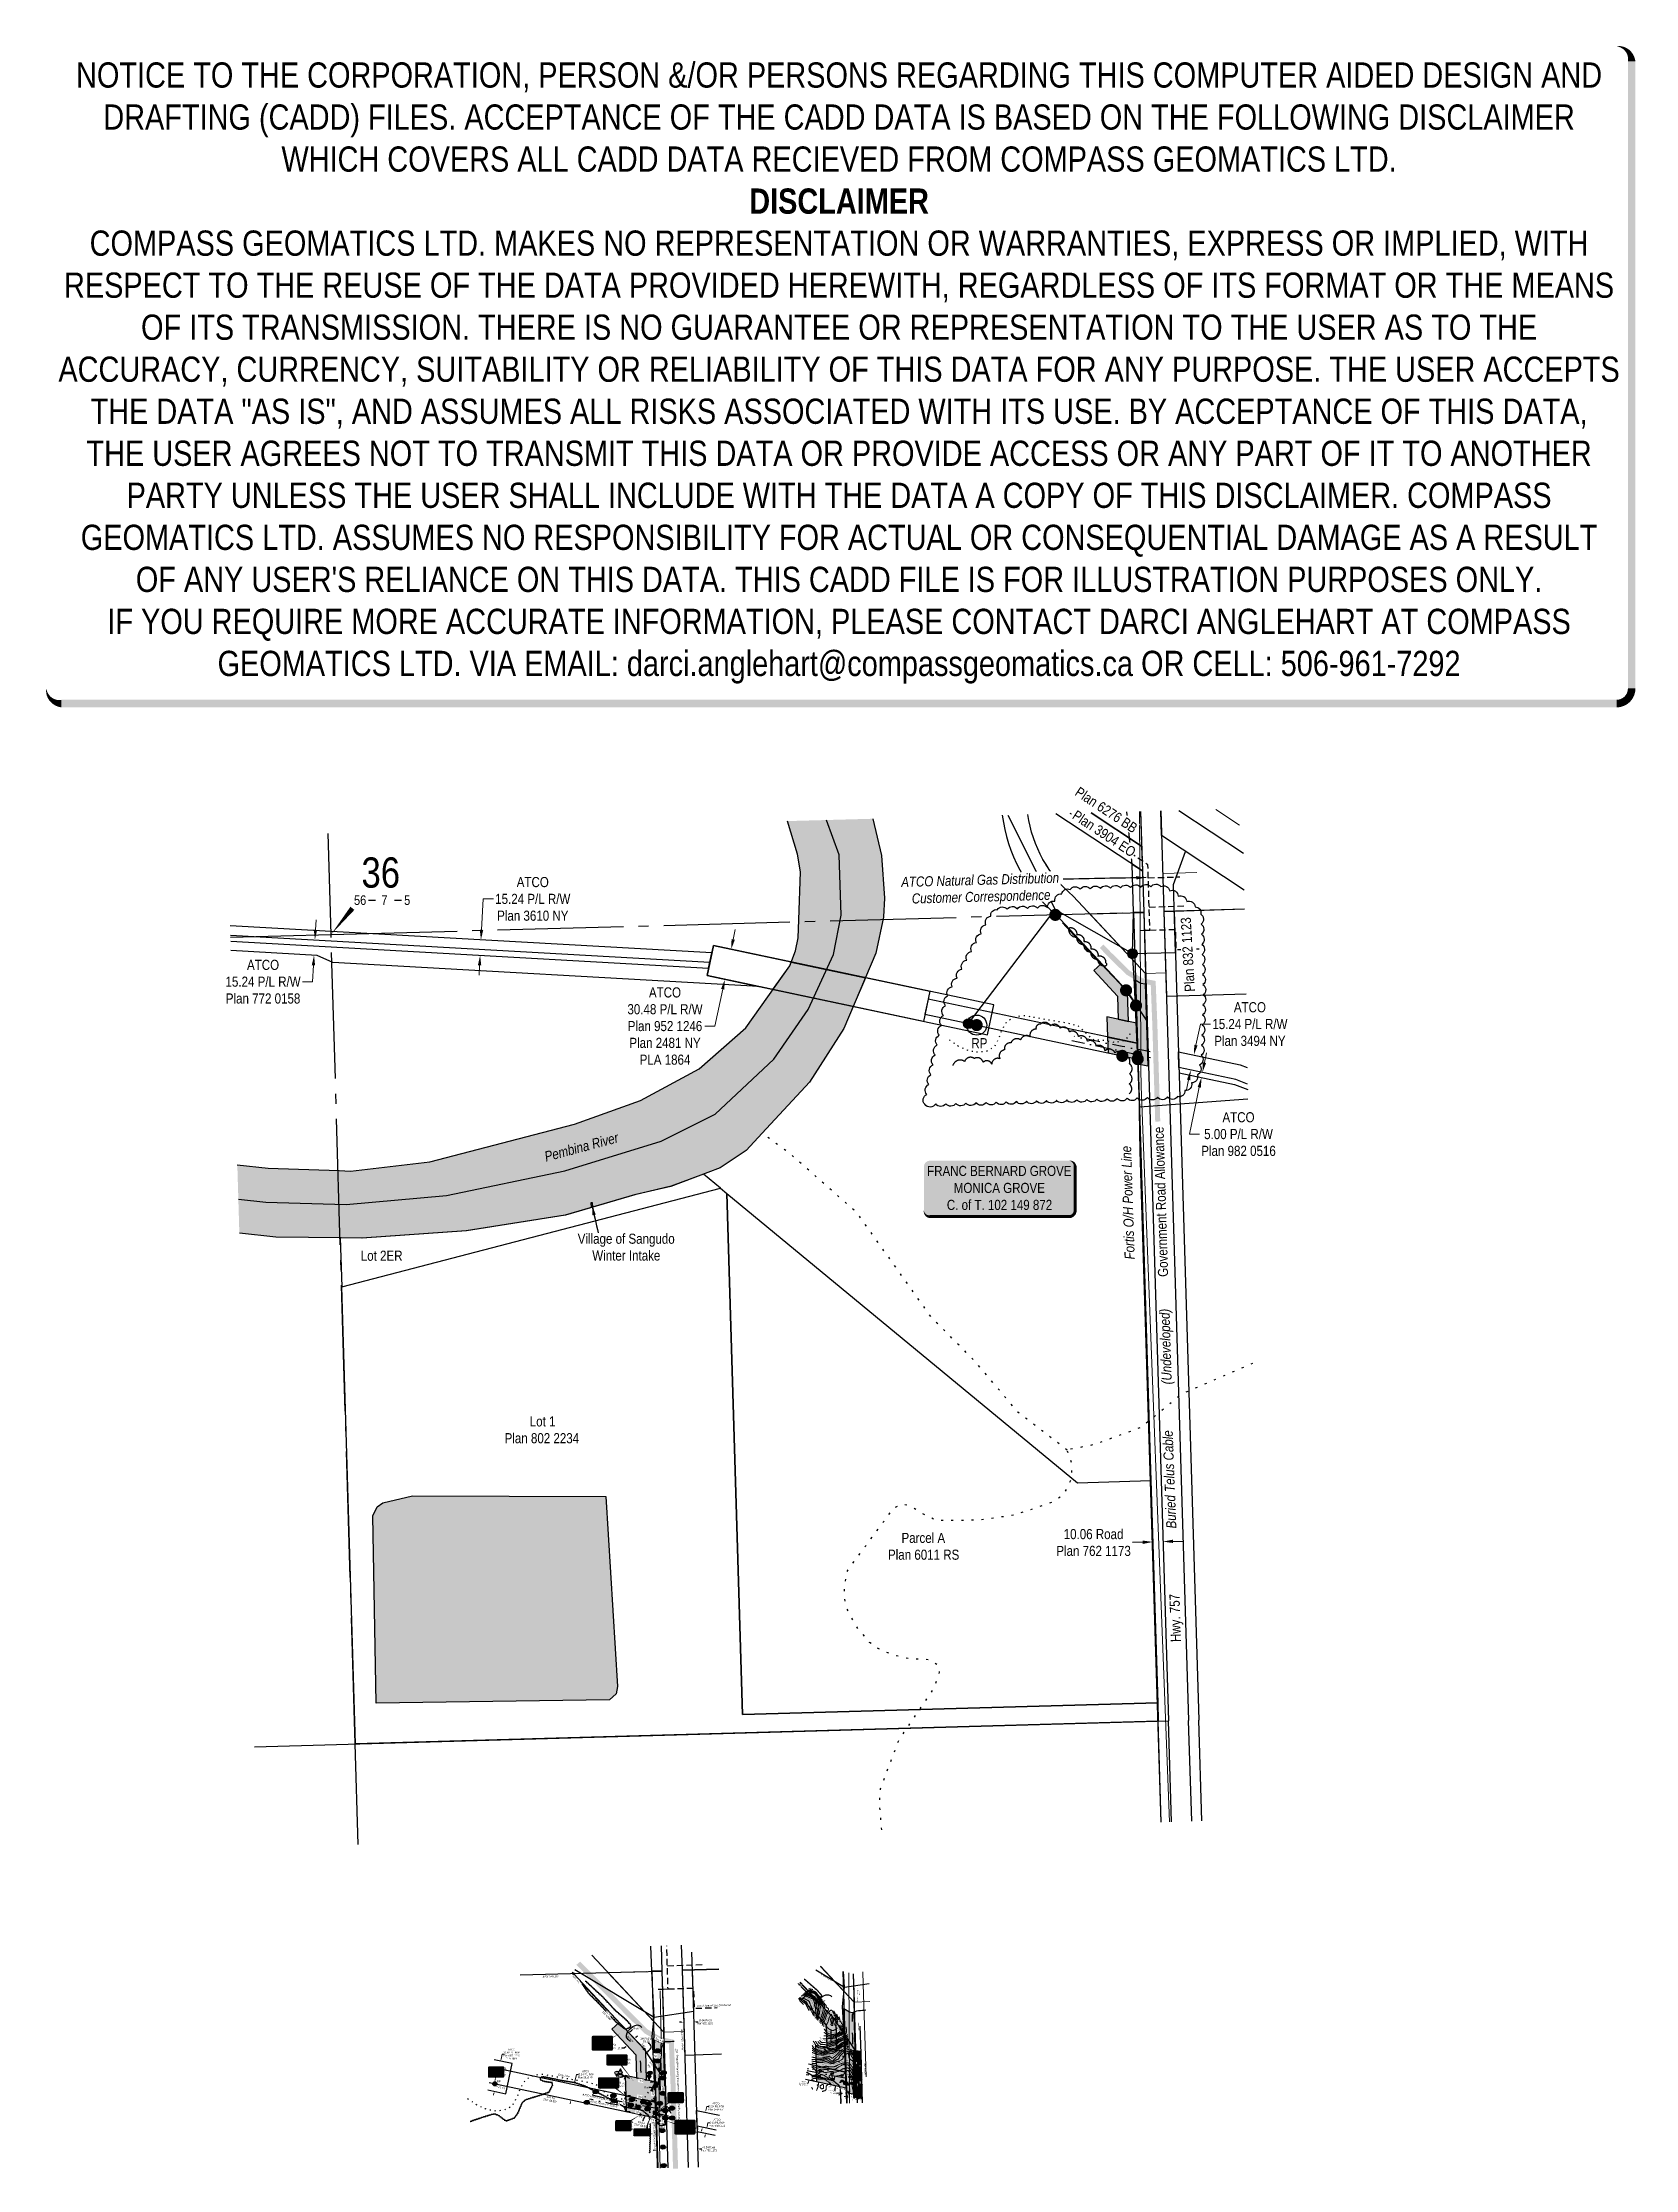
# Model space of a CAD drawing. Extents: x 637295 to 638874, y 5971243 to 5973352.
import ezdxf
from ezdxf.enums import TextEntityAlignment as Align

# ---------------------------------------------------------------- set-up
doc = ezdxf.new("R2010")
doc.units = 0
doc.header["$LTSCALE"] = 5
doc.header["$PDMODE"] = 3
doc.header["$PDSIZE"] = 0.5
for name, pattern in [('0', [1, 1, 0]), ('ACAD_ISO02W100', [15, 12, -3]), ('DASHDOT', [25.4, 12.7, -6.35, 0, -6.35]), ('DASHED4', [1.875, 1.25, -0.625]), ('foc-QUARTERLINE', [33, 25, -3, 2, -3]), ('foc-TIELINE', [1.875, 1.25, -0.625]), ('foc-TOPO', [1, 0.2, -0.8]), ('foc-WHEELTRACKS', [2, 0.4, -1.6]), ('POWERLINE5', [7.8, 2.4, -0.6, 0.6, -0.6, 0.6, -0.6, 2.4]), ('UG_PIPE', [1.875, 1.25, -0.625])]:
    doc.linetypes.add(name, pattern=pattern)
doc.layers.get('Defpoints').update_dxf_attribs({"color": 9})
for name, color, linetype in [('10', 1, 'Continuous'), ('35', 37, 'Continuous'), ('9', 3, 'Continuous'), ('AS-FENCE-DASH', 48, 'foc-FENCE-DASH'), ('AS-OWNER', 7, 'Continuous'), ('AS-PIPE-UG', 44, 'UG_PIPE'), ('AS-PIPE-UG-CLIENT HIGH PRESSURE', 240, 'DASHDOT'), ('AS-PIPE-UG-T', 44, 'Continuous'), ('AS-POWER', 104, 'foc-POWER'), ('AS-POWER-EXISTING', 72, 'POWERLINE5'), ('AS-POWER-EXISTING-PP', 72, 'Continuous'), ('AS-POWER-OH-ATCO PIPELINES', 241, 'foc-OHPOWER'), ('AS-RESIDENCE', 14, 'Continuous'), ('AS-ROADS', 254, 'Continuous'), ('AS-SYMBOL', 7, 'Continuous'), ('AS-UNDERLAY-H', 141, 'Continuous'), ('CG-NOTES', 7, 'Continuous'), ('DETAIL-T', 7, 'Continuous'), ('F-RW', 190, 'Continuous'), ('L-BD', 7, 'Continuous'), ('L-MON', 1, 'Continuous'), ('L-ROAD-T', 7, 'Continuous'), ('L-SEC', 7, 'Continuous'), ('L-SECLBL', 7, 'Continuous'), ('L-SECQ', 8, 'foc-QUARTERLINE'), ('L-TITLEDB', 4, 'Continuous'), ('L-TITLEDB-T', 4, 'Continuous'), ('P-ELEVATION', 7, 'Continuous'), ('P-TEMP WITHIN RW-H', 254, 'Continuous'), ('P-TEMP-ATCO PIPELINES', 104, 'Continuous'), ('P-TEMP-ATCO PIPELINES-H', 71, 'Continuous'), ('P-TEMP-ATCO PIPELINES-T', 104, 'Continuous'), ('P-TEMP-BLOCKS', 250, 'Continuous'), ('PROPOSED-SCOPE', 240, 'Continuous'), ('T-BUSH', 110, '0'), ('T-GENERAL', 48, 'foc-TOPO'), ('T-TIE', 201, 'foc-TIELINE'), ('T-VEGETATION CHANGE', 104, 'foc-TOPO'), ('T-WATER', 160, 'Continuous'), ('T-WATER-H', 133, 'Continuous'), ('T-WATER-P3', 160, 'foc-WHEELTRACKS'), ('T-WATER-T', 170, 'Continuous')]:
    doc.layers.add(name, color=color, linetype=linetype)
for name, color, linetype, lineweight in [('AS-GENERAL', 48, 'Continuous', 18), ('F-RW-T', 190, 'Continuous', 9), ('T-TEXT', 48, 'Continuous', 18), ('T-TIE-T', 201, 'Continuous', 18)]:
    doc.layers.add(name, color=color, linetype=linetype, lineweight=lineweight)
for name, color, linetype, lineweight, true_color in [('AS-TELUS-ATCO PIPELINES', 7, 'foc-TEL', 9, 0xff9c38), ('C-TOPO-MAJR', 7, 'Continuous', 15, 0xd3aa5f), ('C-TOPO-MINR', 7, 'Continuous', 13, 0xe9d5af)]:
    doc.layers.add(name, color=color, linetype=linetype, lineweight=lineweight, true_color=true_color)
for name, color, linetype, true_color in [('C-TOPO-MAJR-TEXT', 7, 'Continuous', 0x644b1b), ('P-GROUND DISTURBANCE', 7, 'DASHED4', 0x454545), ('P-GROUND DISTURBANCE-H', 7, 'Continuous', 0x999999), ('P-TEMP-WITHIN RW', 7, 'Continuous', 0x787878)]:
    doc.layers.add(name, color=color, linetype=linetype, true_color=true_color)
doc.layers.add('DISCLAIMER', color=7, linetype='Continuous', plot=False)
doc.styles.add('1.0', font='ARIALN.TTF', dxfattribs={"height": 1})
doc.styles.add('1.8', font='ARIALN.TTF', dxfattribs={"height": 1.8})
doc.styles.add('80', font='ARIALN.TTF', dxfattribs={"height": 10})
doc.styles.add('80CG', font='ARIALN.TTF', dxfattribs={"height": 10})
doc.styles.add('80L', font='ARIALN.TTF', dxfattribs={"height": 10})
doc.styles.add('80LS', font='ARIALNI.TTF', dxfattribs={"height": 10})
doc.styles.add('foc-LtypeFont', font='ARIALN.TTF', dxfattribs={"height": 7.35})
doc.styles.add('SIMPLEX', font='ARIALN.TTF')
doc.styles.get("Standard").update_dxf_attribs({"font": 'ARIALN.TTF'})
doc.linetypes.add('foc-FENCE-DASH', pattern='A,0.5,-0.5,1,-0.5,1,-0.5,1,-0.5,1,-0.5,["X",foc-LtypeFont,S=0.2,R=0,X=-0.625,Y=-0.75],-0.5', length=7.5)
doc.linetypes.add('foc-OHPOWER', pattern='A,10,-1,["O/P",foc-LtypeFont,S=0.2,R=0,X=-0.5,Y=-0.75],-3.25', length=14.25)
doc.linetypes.add('foc-POWER', pattern='A,6,-1,["P",foc-LtypeFont,S=0.2,R=0,X=-0.625,Y=-0.75],-1.24,4', length=12.24)
doc.linetypes.add('foc-TEL', pattern='A,2,-1,["T",foc-LtypeFont,S=0.2,R=0,X=-0.425,Y=-0.75],-1.24,8', length=12.24)
doc.linetypes.add('foc-TOPO-flowdirection-NOLINE', pattern='A,0,[">",foc-LtypeFont,S=0.3,R=0,X=0,Y=-0.945],-20,[">",foc-LtypeFont,S=0.3,R=0,X=0,Y=-0.945],0', length=20)
doc.dimstyles.new('Compass 1 000', dxfattribs={"dimtxt": 1.8, "dimasz": 2, "dimexe": 0.2, "dimexo": 0.0625, "dimgap": 0.5, "dimtad": 0, "dimtih": 1, "dimtoh": 1, "dimzin": 0, "dimdsep": 46, "dimtxsty": '1.8', "dimcen": 0.1, "dimse1": 1, "dimse2": 1, "dimclrd": 256, "dimclrt": 256, "dimaunit": 1, "dimadec": 4, "dimazin": 0, "dimtfac": 0.06, "dimtofl": 0, "dimtmove": 0, "dimatfit": 0, "dimfxl": 0.2, "dimtolj": 1, "dimtzin": 0, "dimlwd": -1, "dimarcsym": 0})
doc.dimstyles.new('Compass 5 000', dxfattribs={"dimscale": 5, "dimtxt": 9, "dimasz": 2, "dimexe": 0.2, "dimexo": 0.0625, "dimgap": 0.5, "dimtad": 0, "dimtih": 1, "dimtoh": 1, "dimzin": 0, "dimdsep": 46, "dimtxsty": '80CG', "dimcen": 0.1, "dimse1": 1, "dimse2": 1, "dimclrd": 256, "dimclrt": 256, "dimaunit": 1, "dimadec": 4, "dimazin": 0, "dimtfac": 0.06, "dimtofl": 0, "dimtmove": 0, "dimatfit": 1, "dimfxl": 0.2, "dimtolj": 1, "dimtzin": 0, "dimlwd": -1, "dimarcsym": 0})
doc.dimstyles.new('Compass 500', dxfattribs={"dimscale": 0.5, "dimtxt": 0.9, "dimasz": 2, "dimexe": 0.2, "dimexo": 0.0625, "dimgap": 0.5, "dimtad": 0, "dimtih": 1, "dimtoh": 1, "dimzin": 0, "dimdsep": 46, "dimtxsty": '1.0', "dimcen": 0.1, "dimse1": 1, "dimse2": 1, "dimclrd": 256, "dimclrt": 256, "dimaunit": 1, "dimadec": 4, "dimazin": 0, "dimtfac": 0.06, "dimtofl": 0, "dimtmove": 0, "dimatfit": 0, "dimfxl": 0.2, "dimtolj": 1, "dimtzin": 0, "dimlwd": -1, "dimarcsym": 0})

# ---------------------------------------------------------------- blocks, each defined once
blk = doc.blocks.new('fdia')
at = {"color": 255, "const_width": 1}
blk.add_lwpolyline([(-0.5, 0, 1), (0.5, 0, 1)], format="xyb", close=True, dxfattribs=at)
blk = doc.blocks.new('Fdiaa')
blk.add_blockref('fdia', (0, 0))
blk = doc.blocks.new('fdib')
at = {"color": 1, "const_width": 1.6}
blk.add_lwpolyline([(-0.4, 0, 1), (0.4, 0, 1)], format="xyb", close=True, dxfattribs=at)
at = {"color": 1}
blk.add_circle((0, 0), 0.8, dxfattribs=at)
blk = doc.blocks.new('Fdibb')
blk.add_blockref('fdib', (0, 0))
blk = doc.blocks.new('fdicc')
for name in ['Fdibb', 'Fdiaa']:
    blk.add_blockref(name, (0, 0))
blk = doc.blocks.new('FDI')
blk.add_blockref('fdicc', (0, 0))
blk = doc.blocks.new('POWERPOLE')
h = blk.add_hatch(color=255)
edge = h.paths.add_edge_path()
edge.add_arc((0, 0), 0.96, 0, 360)
at = {"linetype": 'Continuous'}
for p, q in [((0.68, -0.68), (-0.68, 0.68)), ((-0.68, -0.68), (0.68, 0.68))]:
    blk.add_line(p, q, dxfattribs=at)
blk.add_circle((0, 0), 0.96, dxfattribs=at)
blk = doc.blocks.new('*D511')
at = {"layer": 'Defpoints', "color": 0, "transparency": 16777216}
for p in [(637729.4, 5972462.4), (637867.1, 5972454.6), (637866.3, 5972439.4)]:
    blk.add_point(p, dxfattribs=at)
at = {"layer": 'F-RW-T', "transparency": 16777216}
for p, q in [((637730, 5972472.4), (637731.7, 5972503)), ((637731.7, 5972503), (637741.7, 5972503)), ((637728, 5972437.2), (637727.5, 5972427.3))]:
    blk.add_line(p, q, dxfattribs=at)
for points in [[(637728.3, 5972472.5), (637731.7, 5972472.3), (637729.4, 5972462.4)], [(637726.4, 5972437.3), (637729.7, 5972437.1), (637728.6, 5972447.2)]]:
    blk.add_solid(points, dxfattribs=at)
at = {"layer": 'F-RW-T', "transparency": 16777216, "insert": (637780.8, 5972503), "char_height": 10, "attachment_point": 5, "style": '80CG'}
blk.add_mtext('\\A1;ATCO\\P15.24 P/L R/W\\PPlan 3610 NY', dxfattribs=at)
blk = doc.blocks.new('*D512')
at = {"layer": 'Defpoints', "color": 0, "transparency": 16777216}
for p in [(637542.3, 5972463.7), (637541.4, 5972448.4), (637563.9, 5972447.1)]:
    blk.add_point(p, dxfattribs=at)
at = {"layer": 'F-RW-T', "transparency": 16777216}
for p, q in [((637565.4, 5972472.4), (637565.9, 5972482.4)), ((637563.4, 5972437.2), (637562.4, 5972420.9)), ((637562.4, 5972420.9), (637552.4, 5972420.9))]:
    blk.add_line(p, q, dxfattribs=at)
for points in [[(637563.7, 5972472.5), (637567, 5972472.3), (637564.8, 5972462.4)], [(637561.7, 5972437.3), (637565, 5972437.1), (637563.9, 5972447.1)]]:
    blk.add_solid(points, dxfattribs=at)
at = {"layer": 'F-RW-T', "transparency": 16777216, "insert": (637513.4, 5972420.9), "char_height": 10, "attachment_point": 5, "style": '80CG'}
blk.add_mtext('\\A1;ATCO\\P15.24 P/L R/W\\PPlan 772 0158', dxfattribs=at)
blk = doc.blocks.new('*D513')
at = {"layer": 'Defpoints', "color": 0, "transparency": 16777216}
for p in [(638084.8, 5972430.3), (637971.2, 5972423.2), (638078.5, 5972400.5)]:
    blk.add_point(p, dxfattribs=at)
at = {"layer": 'F-RW-T', "transparency": 16777216}
for p, q in [((637979.5, 5972462.8), (637981.6, 5972472.6)), ((637969.1, 5972413.5), (637961.3, 5972376.9)), ((637961.3, 5972376.9), (637951.3, 5972376.9))]:
    blk.add_line(p, q, dxfattribs=at)
for points in [[(637977.9, 5972463.2), (637981.2, 5972462.5), (637977.5, 5972453.1)], [(637967.5, 5972413.8), (637970.7, 5972413.1), (637971.2, 5972423.2)]]:
    blk.add_solid(points, dxfattribs=at)
at = {"layer": 'F-RW-T', "transparency": 16777216, "insert": (637911.9, 5972376.9), "char_height": 10, "attachment_point": 5, "style": '80CG'}
blk.add_mtext('\\A1;ATCO\\P30.48 P/L R/W\\PPlan 952 1246\\PPlan 2481 NY\\PPLA 1864', dxfattribs=at)
blk = doc.blocks.new('*D515')
at = {"layer": 'Defpoints', "color": 0, "transparency": 16777216}
for p in [(638429.7, 5972349.6), (638436.2, 5972348.2), (638426.5, 5972334.7)]:
    blk.add_point(p, dxfattribs=at)
at = {"layer": 'F-RW-T', "transparency": 16777216}
for p, q in [((638438.3, 5972358), (638442.7, 5972378.9)), ((638442.7, 5972378.9), (638452.7, 5972378.9)), ((638431, 5972323.6), (638428.9, 5972313.8))]:
    blk.add_line(p, q, dxfattribs=at)
for points in [[(638436.7, 5972358.4), (638439.9, 5972357.7), (638436.2, 5972348.2)], [(638429.4, 5972323.9), (638432.6, 5972323.2), (638433.1, 5972333.3)]]:
    blk.add_solid(points, dxfattribs=at)
at = {"layer": 'F-RW-T', "transparency": 16777216, "insert": (638491.8, 5972378.9), "char_height": 10, "attachment_point": 5, "style": '80CG', "bg_fill": 3, "box_fill_scale": 1.1, "bg_fill_color": 256, "bg_fill_true_color": 13158600, "bg_fill_transparency": 0}
blk.add_mtext('\\A1;ATCO\\P15.24 P/L R/W\\PPlan 3494 NY', dxfattribs=at)
blk = doc.blocks.new('*D516')
at = {"layer": 'Defpoints', "color": 0, "transparency": 16777216}
for p in [(638443.7, 5972326), (638459.5, 5972327.8), (638458.4, 5972322.9)]:
    blk.add_point(p, dxfattribs=at)
at = {"layer": 'F-RW-T', "transparency": 16777216}
for p, q in [((638446.8, 5972340.7), (638448.9, 5972350.4)), ((638431.8, 5972269.8), (638439.6, 5972306.4)), ((638441.6, 5972316.2), (638439.6, 5972306.4)), ((638441.8, 5972269.8), (638431.8, 5972269.8))]:
    blk.add_line(p, q, dxfattribs=at)
for points in [[(638440, 5972316.5), (638443.3, 5972315.9), (638443.7, 5972326)], [(638445.2, 5972341), (638448.4, 5972340.3), (638444.7, 5972330.9)]]:
    blk.add_solid(points, dxfattribs=at)
at = {"layer": 'F-RW-T', "transparency": 16777216, "insert": (638480.5, 5972269.8), "char_height": 10, "attachment_point": 5, "style": '80CG'}
blk.add_mtext('\\A1;ATCO\\P5.00 P/L R/W\\PPlan 982 0516', dxfattribs=at)
blk = doc.blocks.new('*D517')
at = {"layer": 'Defpoints', "color": 0, "transparency": 16777216}
for p in [(638395.5, 5971865.4), (638396.9, 5971818.3), (638407, 5971818.6)]:
    blk.add_point(p, dxfattribs=at)
at = {"layer": 'L-TITLEDB-T', "transparency": 16777216}
for p, q in [((638385.5, 5971865.1), (638375.5, 5971864.8)), ((638415.5, 5971866), (638425.5, 5971866.3))]:
    blk.add_line(p, q, dxfattribs=at)
for points in [[(638385.4, 5971866.8), (638385.5, 5971863.4), (638395.5, 5971865.4)], [(638415.5, 5971867.7), (638415.6, 5971864.4), (638405.5, 5971865.7)]]:
    blk.add_solid(points, dxfattribs=at)
at = {"layer": 'L-TITLEDB-T', "transparency": 16777216, "insert": (638336.8, 5971864.8), "char_height": 10, "attachment_point": 5, "style": '80CG'}
blk.add_mtext('\\A1;10.06 Road \\PPlan 762 1173', dxfattribs=at)
blk = doc.blocks.new('L-SECLBL')
at = {"layer": '9', "color": 7}
for p, q in [((-5.1, -27.8), (-12.3, -27.8)), ((20.7, -27.8), (13.5, -27.8))]:
    blk.add_line(p, q, dxfattribs=at)
at = {"layer": '10', "color": 2, "style": 'SIMPLEX'}
blk.add_attdef('SEC', text='', height=30, dxfattribs=at).set_placement((0, 0), align=Align.MIDDLE)
at = {"layer": '10', "color": 5, "style": '80L'}
blk.add_attdef('TWP', text='', height=9.5, dxfattribs=at).set_placement((-14.4, -27.4), align=Align.MIDDLE_RIGHT)
blk.add_attdef('RGE', text='', height=9.5, dxfattribs=at).set_placement((3.6, -27.4), align=Align.MIDDLE_CENTER)
blk.add_attdef('MER', text='', height=9.5, dxfattribs=at).set_placement((23.2, -27.4), align=Align.MIDDLE_LEFT)
blk = doc.blocks.new('*D518')
at = {"layer": 'Defpoints', "color": 0, "transparency": 16777216}
for p in [(637930.6, 5971383), (637940.5, 5971389.5), (637940.7, 5971383.3)]:
    blk.add_point(p, dxfattribs=at)
at = {"layer": 'L-TITLEDB-T', "transparency": 16777216}
for p, q in [((637928.4, 5971389.2), (637926.4, 5971389.1)), ((637942.5, 5971389.6), (637944.5, 5971389.6))]:
    blk.add_line(p, q, dxfattribs=at)
for points in [[(637928.4, 5971389.5), (637928.4, 5971388.8), (637930.4, 5971389.2)], [(637942.5, 5971389.9), (637942.5, 5971389.3), (637940.5, 5971389.5)]]:
    blk.add_solid(points, dxfattribs=at)
at = {"layer": 'L-TITLEDB-T', "transparency": 16777216, "insert": (637951.5, 5971389.6), "char_height": 1.8, "attachment_point": 5, "style": '1.8'}
blk.add_mtext('\\A1;10.06 Road\\PPlan 832 1123', dxfattribs=at)
blk = doc.blocks.new('*U521')
h = blk.add_hatch(color=59)
edge = h.paths.add_edge_path()
edge.add_line((-69, -28.5), (69, -28.5))
edge.add_arc((69, -22.5), 6, 270, 360)
edge.add_line((75, -22.5), (75, 21))
edge.add_arc((69, 21), 6, 0, 90)
edge.add_line((69, 27), (-69, 27))
edge.add_arc((-69, 21), 6, 90, 180)
edge.add_line((-75, 21), (-75, -22.5))
edge.add_arc((-69, -22.5), 6, 180, 270)
at = {"color": 1, "flags": 128}
blk.add_lwpolyline([(-69, -28.5, 3, 3, 0), (69, -28.5, 3, 3, 0.414214), (75, -22.5, 3, 3, 0), (75, 21, 3, 0, 0.414214), (69, 27, 0, 0, 0), (-69, 27, 0, 0, 0.414214), (-75, 21, 0, 0, 0), (-75, -22.5, 0, 3, 0.414214)], format="xyseb", close=True, dxfattribs=at)
blk.add_lwpolyline([(-55.9, -16.3, 0, 7.5, 0), (0, 0, 0, 0, 0)], format="xyseb", dxfattribs=at)
at = {"color": 1, "style": '80'}
blk.add_attdef('ENTER_TEXT_001', (-36, -5), '', height=10, dxfattribs=at)
blk = doc.blocks.new('*D523')
at = {"layer": 'Defpoints', "color": 0, "transparency": 16777216}
for p in [(637952.1, 5971299.8), (637959.4, 5971298.2), (637956.3, 5971283.3)]:
    blk.add_point(p, dxfattribs=at)
at = {"layer": 'F-RW-T', "transparency": 16777216}
for p, q in [((637952.5, 5971301.8), (637953.3, 5971305.7)), ((637953.3, 5971305.7), (637955.3, 5971305.7)), ((637948.5, 5971282.9), (637948.1, 5971281))]:
    blk.add_line(p, q, dxfattribs=at)
for points in [[(637952.2, 5971301.8), (637952.8, 5971301.7), (637952.1, 5971299.8)], [(637948.2, 5971283), (637948.8, 5971282.9), (637948.9, 5971284.9)]]:
    blk.add_solid(points, dxfattribs=at)
at = {"layer": 'F-RW-T', "transparency": 16777216, "insert": (637962.4, 5971305.7), "char_height": 1.8, "attachment_point": 5, "style": '1.8'}
blk.add_mtext('\\A1;ATCO\\P15.24 P/L R/W\\PPlan 3494 NY', dxfattribs=at)
blk = doc.blocks.new('*D524')
at = {"layer": 'Defpoints', "color": 0, "transparency": 16777216}
for p in [(637952.3, 5971279.1), (637955, 5971278.5), (637956, 5971283.4)]:
    blk.add_point(p, dxfattribs=at)
at = {"layer": 'F-RW-T', "transparency": 16777216}
for p, q in [((637951.8, 5971277.1), (637951.4, 5971275.2)), ((637953.7, 5971285.9), (637954.4, 5971289.5)), ((637954.4, 5971289.5), (637956.4, 5971289.5))]:
    blk.add_line(p, q, dxfattribs=at)
for points in [[(637951.5, 5971277.2), (637952.2, 5971277.1), (637952.3, 5971279.1)], [(637953.4, 5971286), (637954, 5971285.9), (637953.3, 5971284)]]:
    blk.add_solid(points, dxfattribs=at)
at = {"layer": 'F-RW-T', "transparency": 16777216, "insert": (637963.5, 5971289.5), "char_height": 1.8, "attachment_point": 5, "style": '1.8'}
blk.add_mtext('\\A1;ATCO\\P5.00 P/L R/W\\PPlan 982 0516', dxfattribs=at)
blk = doc.blocks.new('*D525')
at = {"layer": 'Defpoints', "color": 0, "transparency": 16777216}
for p in [(637749, 5971350.5), (637751, 5971350.1), (637744.7, 5971320.3)]:
    blk.add_point(p, dxfattribs=at)
at = {"layer": 'F-RW-T', "transparency": 16777216}
for p, q in [((637749.5, 5971352.5), (637750.5, 5971357.6)), ((637750.5, 5971357.6), (637752.5, 5971357.6)), ((637742.3, 5971318.8), (637741.9, 5971316.8))]:
    blk.add_line(p, q, dxfattribs=at)
for points in [[(637749.1, 5971352.5), (637749.8, 5971352.4), (637749, 5971350.5)], [(637742, 5971318.8), (637742.6, 5971318.7), (637742.7, 5971320.7)]]:
    blk.add_solid(points, dxfattribs=at)
at = {"layer": 'F-RW-T', "transparency": 16777216, "insert": (637759.7, 5971357.6), "char_height": 1.8, "attachment_point": 5, "style": '1.8'}
blk.add_mtext('\\A1;ATCO\\P30.48 P/L R/W\\PPlan 952 1246\\PPLA 1864', dxfattribs=at)
blk = doc.blocks.new('*U526')
at = {"layer": 'CG-NOTES', "color": 182}
blk.add_lwpolyline([(-6, -6), (0, -18), (6, -6)], dxfattribs=at)
blk.add_circle((0, 0), 8.49, dxfattribs=at)
at = {"color": 182, "style": '80L'}
blk.add_attdef('#', text='', height=10, dxfattribs=at).set_placement((0, 0), align=Align.MIDDLE_CENTER)
blk = doc.blocks.new('*U528')
at = {"layer": 'P-ELEVATION'}
h = blk.add_hatch(color=111, dxfattribs=at)
h.dxf.hatch_style = 1
edge = h.paths.add_edge_path()
edge.add_ellipse((0, 0), major_axis=(-13.5, 0), ratio=0.738081, start_angle=0, end_angle=360)
at = {"layer": 'P-ELEVATION', "color": 7, "flags": 128}
blk.add_lwpolyline([(0, 0, 12.5, 0, 0), (-18, -16, 0, 0, 0)], format="xyseb", dxfattribs=at)
at = {"layer": 'P-ELEVATION', "color": 7}
blk.add_ellipse((0, 0), major_axis=(-13.5, 0), ratio=0.738081, dxfattribs=at)
at = {"layer": 'P-ELEVATION', "style": '80'}
blk.add_attdef('ELEVATION', text='', height=10, dxfattribs=at).set_placement((0, 0), align=Align.MIDDLE_CENTER)
blk = doc.blocks.new('*U530')
at = {"layer": 'P-ELEVATION'}
h = blk.add_hatch(color=111, dxfattribs=at)
h.dxf.hatch_style = 1
edge = h.paths.add_edge_path()
edge.add_ellipse((0, 0), major_axis=(-13.5, 0), ratio=0.738081, start_angle=0, end_angle=360)
at = {"layer": 'P-ELEVATION', "color": 7, "flags": 128}
blk.add_lwpolyline([(0, 0, 12.5, 0, 0), (-15, -16, 0, 0, 0)], format="xyseb", dxfattribs=at)
at = {"layer": 'P-ELEVATION', "color": 7}
blk.add_ellipse((0, 0), major_axis=(-13.5, 0), ratio=0.738081, dxfattribs=at)
at = {"layer": 'P-ELEVATION', "style": '80'}
blk.add_attdef('ELEVATION', text='', height=10, dxfattribs=at).set_placement((0, 0), align=Align.MIDDLE_CENTER)
blk = doc.blocks.new('*U590')
at = {"layer": 'P-ELEVATION'}
h = blk.add_hatch(color=111, dxfattribs=at)
h.dxf.hatch_style = 1
edge = h.paths.add_edge_path()
edge.add_ellipse((0, 0), major_axis=(-13.5, 0), ratio=0.738081, start_angle=0, end_angle=360)
at = {"layer": 'P-ELEVATION', "color": 7, "flags": 128}
blk.add_lwpolyline([(0, 0, 12.5, 0, 0), (12, -16, 0, 0, 0)], format="xyseb", dxfattribs=at)
at = {"layer": 'P-ELEVATION', "color": 7}
blk.add_ellipse((0, 0), major_axis=(-13.5, 0), ratio=0.738081, dxfattribs=at)
at = {"layer": 'P-ELEVATION', "style": '80'}
blk.add_attdef('ELEVATION', text='', height=10, dxfattribs=at).set_placement((0, 0), align=Align.MIDDLE_CENTER)
blk = doc.blocks.new('*U531')
at = {"layer": 'P-ELEVATION'}
h = blk.add_hatch(color=111, dxfattribs=at)
h.dxf.hatch_style = 1
edge = h.paths.add_edge_path()
edge.add_ellipse((0, 0), major_axis=(-13.5, 0), ratio=0.738081, start_angle=0, end_angle=360)
at = {"layer": 'P-ELEVATION', "color": 7, "flags": 128}
blk.add_lwpolyline([(0, 0, 12.5, 0, 0), (16, 16, 0, 0, 0)], format="xyseb", dxfattribs=at)
at = {"layer": 'P-ELEVATION', "color": 7}
blk.add_ellipse((0, 0), major_axis=(-13.5, 0), ratio=0.738081, dxfattribs=at)
at = {"layer": 'P-ELEVATION', "style": '80'}
blk.add_attdef('ELEVATION', text='', height=10, dxfattribs=at).set_placement((0, 0), align=Align.MIDDLE_CENTER)
blk = doc.blocks.new('*U537')
at = {"layer": 'P-ELEVATION'}
h = blk.add_hatch(color=111, dxfattribs=at)
h.dxf.hatch_style = 1
edge = h.paths.add_edge_path()
edge.add_ellipse((0, 0), major_axis=(-13.5, 0), ratio=0.738081, start_angle=0, end_angle=360)
at = {"layer": 'P-ELEVATION', "color": 7, "flags": 128}
blk.add_lwpolyline([(0, 0, 12.5, 0, 0), (-23, -13, 0, 0, 0)], format="xyseb", dxfattribs=at)
at = {"layer": 'P-ELEVATION', "color": 7}
blk.add_ellipse((0, 0), major_axis=(-13.5, 0), ratio=0.738081, dxfattribs=at)
at = {"layer": 'P-ELEVATION', "style": '80'}
blk.add_attdef('ELEVATION', text='', height=10, dxfattribs=at).set_placement((0, 0), align=Align.MIDDLE_CENTER)
blk = doc.blocks.new('*U532')
at = {"layer": 'P-ELEVATION'}
h = blk.add_hatch(color=111, dxfattribs=at)
h.dxf.hatch_style = 1
edge = h.paths.add_edge_path()
edge.add_ellipse((0, 0), major_axis=(-13.5, 0), ratio=0.738081, start_angle=0, end_angle=360)
at = {"layer": 'P-ELEVATION', "color": 7, "flags": 128}
blk.add_lwpolyline([(0, 0, 12.5, 0, 0), (-18, -10, 0, 0, 0)], format="xyseb", dxfattribs=at)
at = {"layer": 'P-ELEVATION', "color": 7}
blk.add_ellipse((0, 0), major_axis=(-13.5, 0), ratio=0.738081, dxfattribs=at)
at = {"layer": 'P-ELEVATION', "style": '80'}
blk.add_attdef('ELEVATION', text='', height=10, dxfattribs=at).set_placement((0, 0), align=Align.MIDDLE_CENTER)
blk = doc.blocks.new('*U589')
at = {"layer": 'P-ELEVATION'}
h = blk.add_hatch(color=111, dxfattribs=at)
h.dxf.hatch_style = 1
edge = h.paths.add_edge_path()
edge.add_ellipse((0, 0), major_axis=(-13.5, 0), ratio=0.738081, start_angle=0, end_angle=360)
at = {"layer": 'P-ELEVATION', "color": 7, "flags": 128}
blk.add_lwpolyline([(0, 0, 12.5, 0, 0), (9, -14, 0, 0, 0)], format="xyseb", dxfattribs=at)
at = {"layer": 'P-ELEVATION', "color": 7}
blk.add_ellipse((0, 0), major_axis=(-13.5, 0), ratio=0.738081, dxfattribs=at)
at = {"layer": 'P-ELEVATION', "style": '80'}
blk.add_attdef('ELEVATION', text='', height=10, dxfattribs=at).set_placement((0, 0), align=Align.MIDDLE_CENTER)
blk = doc.blocks.new('*U534')
at = {"layer": '35', "color": 3}
blk.add_circle((0, 0), 10, dxfattribs=at)
at = {"layer": '35', "color": 3, "style": '80'}
blk.add_attdef('RP_001', (10, 7), '', height=10, dxfattribs=at)
blk = doc.blocks.new('*U535')
at = {"layer": 'CG-NOTES', "color": 182}
blk.add_lwpolyline([(6, 6), (0, 18), (-6, 6)], dxfattribs=at)
blk.add_circle((0, 0), 8.49, dxfattribs=at)
at = {"color": 182, "style": '80L'}
blk.add_attdef('#', text='', height=10, dxfattribs=at).set_placement((0, 0), align=Align.MIDDLE_CENTER)
blk = doc.blocks.new('*U588')
at = {"layer": 'P-ELEVATION'}
h = blk.add_hatch(color=111, dxfattribs=at)
h.dxf.hatch_style = 1
edge = h.paths.add_edge_path()
edge.add_ellipse((0, 0), major_axis=(-13.5, 0), ratio=0.738081, start_angle=0, end_angle=360)
at = {"layer": 'P-ELEVATION', "color": 7, "flags": 128}
blk.add_lwpolyline([(0, 0, 12.5, 0, 0), (16, -17, 0, 0, 0)], format="xyseb", dxfattribs=at)
at = {"layer": 'P-ELEVATION', "color": 7}
blk.add_ellipse((0, 0), major_axis=(-13.5, 0), ratio=0.738081, dxfattribs=at)
at = {"layer": 'P-ELEVATION', "style": '80'}
blk.add_attdef('ELEVATION', text='', height=10, dxfattribs=at).set_placement((0, 0), align=Align.MIDDLE_CENTER)
blk = doc.blocks.new('*U529')
at = {"layer": 'P-ELEVATION'}
h = blk.add_hatch(color=111, dxfattribs=at)
h.dxf.hatch_style = 1
edge = h.paths.add_edge_path()
edge.add_ellipse((0, 0), major_axis=(-13.5, 0), ratio=0.738081, start_angle=0, end_angle=360)
at = {"layer": 'P-ELEVATION', "color": 7, "flags": 128}
blk.add_lwpolyline([(0, 0, 12.5, 0, 0), (-5, -17, 0, 0, 0)], format="xyseb", dxfattribs=at)
at = {"layer": 'P-ELEVATION', "color": 7}
blk.add_ellipse((0, 0), major_axis=(-13.5, 0), ratio=0.738081, dxfattribs=at)
at = {"layer": 'P-ELEVATION', "style": '80'}
blk.add_attdef('ELEVATION', text='', height=10, dxfattribs=at).set_placement((0, 0), align=Align.MIDDLE_CENTER)
blk = doc.blocks.new('*U533')
at = {"layer": 'P-ELEVATION'}
h = blk.add_hatch(color=111, dxfattribs=at)
h.dxf.hatch_style = 1
edge = h.paths.add_edge_path()
edge.add_ellipse((0, 0), major_axis=(-13.5, 0), ratio=0.738081, start_angle=0, end_angle=360)
at = {"layer": 'P-ELEVATION', "color": 7, "flags": 128}
blk.add_lwpolyline([(0, 0, 12.5, 0, 0), (-23, -9, 0, 0, 0)], format="xyseb", dxfattribs=at)
at = {"layer": 'P-ELEVATION', "color": 7}
blk.add_ellipse((0, 0), major_axis=(-13.5, 0), ratio=0.738081, dxfattribs=at)
at = {"layer": 'P-ELEVATION', "style": '80'}
blk.add_attdef('ELEVATION', text='', height=10, dxfattribs=at).set_placement((0, 0), align=Align.MIDDLE_CENTER)
blk = doc.blocks.new('*U536')
at = {"layer": 'P-ELEVATION'}
h = blk.add_hatch(color=111, dxfattribs=at)
h.dxf.hatch_style = 1
edge = h.paths.add_edge_path()
edge.add_ellipse((0, 0), major_axis=(-13.5, 0), ratio=0.738081, start_angle=0, end_angle=360)
at = {"layer": 'P-ELEVATION', "color": 7, "flags": 128}
blk.add_lwpolyline([(0, 0, 12.5, 0, 0), (-11, -12, 0, 0, 0)], format="xyseb", dxfattribs=at)
at = {"layer": 'P-ELEVATION', "color": 7}
blk.add_ellipse((0, 0), major_axis=(-13.5, 0), ratio=0.738081, dxfattribs=at)
at = {"layer": 'P-ELEVATION', "style": '80'}
blk.add_attdef('ELEVATION', text='', height=10, dxfattribs=at).set_placement((0, 0), align=Align.MIDDLE_CENTER)
blk = doc.blocks.new('*D546')
at = {"layer": 'Defpoints', "color": 0, "linetype": 'Continuous', "transparency": 16777216}
for p in [(637821, 5971311.7), (637821.8, 5971327.1), (637824.1, 5971326.6)]:
    blk.add_point(p, dxfattribs=at)
at = {"layer": 'F-RW-T', "transparency": 16777216}
for p, q in [((637822.2, 5971329), (637824, 5971337.5)), ((637824, 5971337.5), (637826, 5971337.5)), ((637818.2, 5971310.2), (637817.8, 5971308.2))]:
    blk.add_line(p, q, dxfattribs=at)
at = {"layer": 'F-RW-T', "linetype": 'Continuous', "transparency": 16777216}
for points in [[(637817.9, 5971310.3), (637818.5, 5971310.1), (637818.6, 5971312.2)], [(637821.9, 5971329.1), (637822.5, 5971329), (637821.8, 5971327.1)]]:
    blk.add_solid(points, dxfattribs=at)
at = {"layer": 'F-RW-T', "linetype": 'Continuous', "transparency": 16777216, "insert": (637833.1, 5971337.5), "char_height": 1.8, "attachment_point": 5, "style": '1.8'}
blk.add_mtext('\\A1;ATCO\\P15.24 P/L R/W\\PPlan 3610 NY', dxfattribs=at)
blk = doc.blocks.new('*D547')
at = {"layer": 'Defpoints', "color": 0, "linetype": 'Continuous', "transparency": 16777216}
for p in [(638053.3, 5971332.2), (638056.4, 5971347.1), (638054.7, 5971331.9)]:
    blk.add_point(p, dxfattribs=at)
at = {"layer": 'F-RW-T', "transparency": 16777216}
for p, q in [((638058, 5971347.8), (638058.2, 5971348.8)), ((638054, 5971328.8), (638053, 5971328.8)), ((638054.5, 5971330.9), (638054, 5971328.8))]:
    blk.add_line(p, q, dxfattribs=at)
at = {"layer": 'F-RW-T', "linetype": 'Continuous', "transparency": 16777216}
for points in [[(638057.9, 5971347.8), (638058.2, 5971347.7), (638057.8, 5971346.8)], [(638054.3, 5971331), (638054.6, 5971330.9), (638054.7, 5971331.9)]]:
    blk.add_solid(points, dxfattribs=at)
at = {"layer": 'F-RW-T', "linetype": 'Continuous', "transparency": 16777216, "insert": (638049.1, 5971328.8), "char_height": 1, "attachment_point": 5, "style": '1.0'}
blk.add_mtext('\\A1;ATCO\\P15.24 P/L R/W\\PPlan 3610 NY', dxfattribs=at)
blk = doc.blocks.new('*U550')
h = blk.add_hatch(color=254)
edge = h.paths.add_edge_path()
edge.add_line((-34, -28), (34, -28))
edge.add_arc((34, -22), 6, 270, 360)
edge.add_line((40, -22), (40, 21))
edge.add_arc((34, 21), 6, 0, 90)
edge.add_line((34, 27), (-34, 27))
edge.add_arc((-34, 21), 6, 90, 180)
edge.add_line((-40, 21), (-40, -22))
edge.add_arc((-34, -22), 6, 180, 270)
at = {"color": 1, "flags": 128}
blk.add_lwpolyline([(-34, -28, 3, 3, 0), (34, -28, 3, 3, 0.414214), (40, -22, 3, 3, 0), (40, 21, 3, 0, 0.414214), (34, 27, 0, 0, 0), (-34, 27, 0, 0, 0.414214), (-40, 21, 0, 0, 0), (-40, -22, 0, 3, 0.414214)], format="xyseb", close=True, dxfattribs=at)
blk.add_lwpolyline([(-6, -60, 0, 10, 0), (0, 0, 5, 5, 0)], format="xyseb", dxfattribs=at)
at = {"color": 1, "style": '80'}
blk.add_attdef('ENTER_TEXT_001', (-36, -5), '', height=10, dxfattribs=at)
blk = doc.blocks.new('*U551')
h = blk.add_hatch(color=254)
edge = h.paths.add_edge_path()
edge.add_line((-34, -28), (34, -28))
edge.add_arc((34, -22), 6, 270, 360)
edge.add_line((40, -22), (40, 21))
edge.add_arc((34, 21), 6, 0, 90)
edge.add_line((34, 27), (-34, 27))
edge.add_arc((-34, 21), 6, 90, 180)
edge.add_line((-40, 21), (-40, -22))
edge.add_arc((-34, -22), 6, 180, 270)
at = {"color": 1, "flags": 128}
blk.add_lwpolyline([(-34, -28, 3, 3, 0), (34, -28, 3, 3, 0.414214), (40, -22, 3, 3, 0), (40, 21, 3, 0, 0.414214), (34, 27, 0, 0, 0), (-34, 27, 0, 0, 0.414214), (-40, 21, 0, 0, 0), (-40, -22, 0, 3, 0.414214)], format="xyseb", close=True, dxfattribs=at)
blk.add_lwpolyline([(85, 54, 0, 10, 0), (0, 0, 5, 5, 0)], format="xyseb", dxfattribs=at)
at = {"color": 1, "style": '80'}
blk.add_attdef('ENTER_TEXT_001', (-36, -5), '', height=10, dxfattribs=at)
blk = doc.blocks.new('*U552')
h = blk.add_hatch(color=255)
edge = h.paths.add_edge_path()
edge.add_line((-46, -28), (46, -28))
edge.add_arc((46, -22), 6, 270, 360)
edge.add_line((52, -22), (52, 21))
edge.add_arc((46, 21), 6, 0, 90)
edge.add_line((46, 27), (-46, 27))
edge.add_arc((-46, 21), 6, 90, 180)
edge.add_line((-52, 21), (-52, -22))
edge.add_arc((-46, -22), 6, 180, 270)
at = {"color": 104, "flags": 128}
blk.add_lwpolyline([(-46, -28, 3, 3, 0), (46, -28, 3, 3, 0.414214), (52, -22, 3, 3, 0), (52, 21, 3, 0, 0.414214), (46, 27, 0, 0, 0), (-46, 27, 0, 0, 0.414214), (-52, 21, 0, 0, 0), (-52, -22, 0, 3, 0.414214)], format="xyseb", close=True, dxfattribs=at)
blk.add_lwpolyline([(85, -109, 0, 7.5, 0), (0, 0, 0, 0, 0)], format="xyseb", dxfattribs=at)
at = {"color": 104, "style": '80'}
blk.add_attdef('ENTER_TEXT_001', (-27, -5), '', height=10, dxfattribs=at)
blk = doc.blocks.new('*U553')
h = blk.add_hatch(color=255)
edge = h.paths.add_edge_path()
edge.add_line((-46, -28), (46, -28))
edge.add_arc((46, -22), 6, 270, 360)
edge.add_line((52, -22), (52, 21))
edge.add_arc((46, 21), 6, 0, 90)
edge.add_line((46, 27), (-46, 27))
edge.add_arc((-46, 21), 6, 90, 180)
edge.add_line((-52, 21), (-52, -22))
edge.add_arc((-46, -22), 6, 180, 270)
at = {"color": 8, "true_color": 0x787878, "flags": 128}
blk.add_lwpolyline([(-46, -28, 3, 3, 0), (46, -28, 3, 3, 0.414214), (52, -22, 3, 3, 0), (52, 21, 3, 0, 0.414214), (46, 27, 0, 0, 0), (-46, 27, 0, 0, 0.414214), (-52, 21, 0, 0, 0), (-52, -22, 0, 3, 0.414214)], format="xyseb", close=True, dxfattribs=at)
blk.add_lwpolyline([(101, -78, 0, 10, 0), (0, 0, 5, 5, 0)], format="xyseb", dxfattribs=at)
at = {"color": 8, "true_color": 0x787878, "style": '80'}
blk.add_attdef('ENTER_TEXT_001', (-36, -5), '', height=10, dxfattribs=at)
blk = doc.blocks.new('*U555')
h = blk.add_hatch(color=255)
edge = h.paths.add_edge_path()
edge.add_line((-46, -37), (46, -37))
edge.add_arc((46, -31), 6, 270, 360)
edge.add_line((52, -31), (52, 30))
edge.add_arc((46, 30), 6, 0, 90)
edge.add_line((46, 36), (-46, 36))
edge.add_arc((-46, 30), 6, 90, 180)
edge.add_line((-52, 30), (-52, -31))
edge.add_arc((-46, -31), 6, 180, 270)
at = {"color": 104, "flags": 128}
blk.add_lwpolyline([(-46, -37, 3, 3, 0), (46, -37, 3, 3, 0.414214), (52, -31, 3, 3, 0), (52, 30, 3, 0, 0.414214), (46, 36, 0, 0, 0), (-46, 36, 0, 0, 0.414214), (-52, 30, 0, 0, 0), (-52, -31, 0, 3, 0.414214)], format="xyseb", close=True, dxfattribs=at)
blk.add_lwpolyline([(91, 48, 0, 7.5, 0), (0, 0, 0, 0, 0)], format="xyseb", dxfattribs=at)
at = {"color": 104, "style": '80'}
blk.add_attdef('ENTER_TEXT_001', (-27, -5), '', height=10, dxfattribs=at)
blk = doc.blocks.new('*D554')
at = {"layer": 'Defpoints', "color": 0, "transparency": 16777216}
for p in [(637873.6, 5971366.8), (637874.3, 5971366), (637880.9, 5971373.7)]:
    blk.add_point(p, dxfattribs=at)
at = {"layer": 'P-TEMP-ATCO PIPELINES-T', "transparency": 16777216}
for p, q in [((637883.1, 5971374.3), (637884.6, 5971375.6)), ((637871.4, 5971363.3), (637869.4, 5971363.3)), ((637872.9, 5971364.7), (637871.4, 5971363.3))]:
    blk.add_line(p, q, dxfattribs=at)
for points in [[(637882.9, 5971374.5), (637883.3, 5971374), (637881.6, 5971372.9)], [(637872.7, 5971364.9), (637873.1, 5971364.4), (637874.3, 5971366)]]:
    blk.add_solid(points, dxfattribs=at)
at = {"layer": 'P-TEMP-ATCO PIPELINES-T', "transparency": 16777216, "insert": (637867.1, 5971363.3), "char_height": 1.8, "attachment_point": 5, "style": '1.8'}
blk.add_mtext('\\A1;10.0', dxfattribs=at)
blk = doc.blocks.new('*U558')
at = {"layer": 'CG-NOTES', "color": 182}
blk.add_lwpolyline([(6, -6), (18, -1), (6, 6)], dxfattribs=at)
blk.add_circle((0, 0), 8.49, dxfattribs=at)
at = {"color": 182, "style": '80L'}
blk.add_attdef('#', text='', height=10, dxfattribs=at).set_placement((0, 0), align=Align.MIDDLE_CENTER)
blk = doc.blocks.new('*U559')
at = {"layer": 'CG-NOTES', "color": 182}
blk.add_lwpolyline([(-6, -6), (0, -18), (6, -6)], dxfattribs=at)
blk.add_circle((0, 0), 8.49, dxfattribs=at)
at = {"color": 182, "style": '80L'}
blk.add_attdef('#', text='', height=10, dxfattribs=at).set_placement((0, 0), align=Align.MIDDLE_CENTER)
blk = doc.blocks.new('*U560')
at = {"layer": 'CG-NOTES', "color": 182}
blk.add_lwpolyline([(-6, 6), (-18, 0), (-6, -6)], dxfattribs=at)
blk.add_circle((0, 0), 8.49, dxfattribs=at)
at = {"color": 182, "style": '80L'}
blk.add_attdef('#', text='', height=10, dxfattribs=at).set_placement((0, 0), align=Align.MIDDLE_CENTER)
blk = doc.blocks.new('*U591')
at = {"layer": 'P-ELEVATION'}
h = blk.add_hatch(color=111, dxfattribs=at)
h.dxf.hatch_style = 1
edge = h.paths.add_edge_path()
edge.add_ellipse((0, 0), major_axis=(-13.5, 0), ratio=0.738081, start_angle=0, end_angle=360)
at = {"layer": 'P-ELEVATION', "color": 7, "flags": 128}
blk.add_lwpolyline([(0, 0, 12.5, 0, 0), (2, -28, 0, 0, 0)], format="xyseb", dxfattribs=at)
at = {"layer": 'P-ELEVATION', "color": 7}
blk.add_ellipse((0, 0), major_axis=(-13.5, 0), ratio=0.738081, dxfattribs=at)
at = {"layer": 'P-ELEVATION', "style": '80'}
blk.add_attdef('ELEVATION', text='', height=10, dxfattribs=at).set_placement((0, 0), align=Align.MIDDLE_CENTER)
blk = doc.blocks.new('*U582')
at = {"layer": 'P-ELEVATION'}
h = blk.add_hatch(color=111, dxfattribs=at)
h.dxf.hatch_style = 1
edge = h.paths.add_edge_path()
edge.add_ellipse((0, 0), major_axis=(-13.5, 0), ratio=0.738081, start_angle=0, end_angle=360)
at = {"layer": 'P-ELEVATION', "color": 7, "flags": 128}
blk.add_lwpolyline([(0, 0, 12.5, 0, 0), (-29, 19, 0, 0, 0)], format="xyseb", dxfattribs=at)
at = {"layer": 'P-ELEVATION', "color": 7}
blk.add_ellipse((0, 0), major_axis=(-13.5, 0), ratio=0.738081, dxfattribs=at)
at = {"layer": 'P-ELEVATION', "style": '80'}
blk.add_attdef('ELEVATION', text='', height=10, dxfattribs=at).set_placement((0, 0), align=Align.MIDDLE_CENTER)
blk = doc.blocks.new('*U578')
at = {"layer": 'P-ELEVATION'}
h = blk.add_hatch(color=111, dxfattribs=at)
h.dxf.hatch_style = 1
edge = h.paths.add_edge_path()
edge.add_ellipse((0, 0), major_axis=(-13.5, 0), ratio=0.738081, start_angle=0, end_angle=360)
at = {"layer": 'P-ELEVATION', "color": 7, "flags": 128}
blk.add_lwpolyline([(0, 0, 12.5, 0, 0), (-17, 9, 0, 0, 0)], format="xyseb", dxfattribs=at)
at = {"layer": 'P-ELEVATION', "color": 7}
blk.add_ellipse((0, 0), major_axis=(-13.5, 0), ratio=0.738081, dxfattribs=at)
at = {"layer": 'P-ELEVATION', "style": '80'}
blk.add_attdef('ELEVATION', text='', height=10, dxfattribs=at).set_placement((0, 0), align=Align.MIDDLE_CENTER)
blk = doc.blocks.new('*U565')
at = {"layer": 'P-ELEVATION'}
h = blk.add_hatch(color=111, dxfattribs=at)
h.dxf.hatch_style = 1
edge = h.paths.add_edge_path()
edge.add_ellipse((0, 0), major_axis=(-13.5, 0), ratio=0.738081, start_angle=0, end_angle=360)
at = {"layer": 'P-ELEVATION', "color": 7, "flags": 128}
blk.add_lwpolyline([(0, 0, 12.5, 0, 0), (-17, -12, 0, 0, 0)], format="xyseb", dxfattribs=at)
at = {"layer": 'P-ELEVATION', "color": 7}
blk.add_ellipse((0, 0), major_axis=(-13.5, 0), ratio=0.738081, dxfattribs=at)
at = {"layer": 'P-ELEVATION', "style": '80'}
blk.add_attdef('ELEVATION', text='', height=10, dxfattribs=at).set_placement((0, 0), align=Align.MIDDLE_CENTER)
blk = doc.blocks.new('*U566')
h = blk.add_hatch(color=255)
edge = h.paths.add_edge_path()
edge.add_line((-34, -28), (34, -28))
edge.add_arc((34, -22), 6, 270, 360)
edge.add_line((40, -22), (40, 21))
edge.add_arc((34, 21), 6, 0, 90)
edge.add_line((34, 27), (-34, 27))
edge.add_arc((-34, 21), 6, 90, 180)
edge.add_line((-40, 21), (-40, -22))
edge.add_arc((-34, -22), 6, 180, 270)
at = {"color": 14, "flags": 128}
blk.add_lwpolyline([(-99, -78, 0, 7.5, 0), (0, 0, 0, 0, 0)], format="xyseb", dxfattribs=at)
blk.add_lwpolyline([(-34, -28, 3, 3, 0), (34, -28, 3, 3, 0.414214), (40, -22, 3, 3, 0), (40, 21, 3, 0, 0.414214), (34, 27, 0, 0, 0), (-34, 27, 0, 0, 0.414214), (-40, 21, 0, 0, 0), (-40, -22, 0, 3, 0.414214)], format="xyseb", close=True, dxfattribs=at)
at = {"color": 14, "style": '80'}
blk.add_attdef('ENTER_TEXT_001', (-36, -5), '', height=10, dxfattribs=at)
blk = doc.blocks.new('*U568')
h = blk.add_hatch(color=255)
edge = h.paths.add_edge_path()
edge.add_line((-46, -37), (46, -37))
edge.add_arc((46, -31), 6, 270, 360)
edge.add_line((52, -31), (52, 30))
edge.add_arc((46, 30), 6, 0, 90)
edge.add_line((46, 36), (-46, 36))
edge.add_arc((-46, 30), 6, 90, 180)
edge.add_line((-52, 30), (-52, -31))
edge.add_arc((-46, -31), 6, 180, 270)
at = {"color": 104, "flags": 128}
blk.add_lwpolyline([(-106, 33, 0, 7.5, 0), (0, 0, 0, 0, 0)], format="xyseb", dxfattribs=at)
blk.add_lwpolyline([(-46, -37, 3, 3, 0), (46, -37, 3, 3, 0.414214), (52, -31, 3, 3, 0), (52, 30, 3, 0, 0.414214), (46, 36, 0, 0, 0), (-46, 36, 0, 0, 0.414214), (-52, 30, 0, 0, 0), (-52, -31, 0, 3, 0.414214)], format="xyseb", close=True, dxfattribs=at)
at = {"color": 104, "style": '80'}
blk.add_attdef('ENTER_TEXT_001', (-27, -5), '', height=10, dxfattribs=at)
blk = doc.blocks.new('*D569')
at = {"layer": 'Defpoints', "color": 0, "transparency": 16777216}
for p in [(637904.1, 5971260.6), (637944.3, 5971263.5), (637944.4, 5971261.9)]:
    blk.add_point(p, dxfattribs=at)
at = {"layer": 'L-TITLEDB-T', "transparency": 16777216}
for p, q in [((637902.1, 5971262.2), (637900.1, 5971262.1)), ((637946.3, 5971263.5), (637948.3, 5971263.6))]:
    blk.add_line(p, q, dxfattribs=at)
for points in [[(637902.1, 5971262.5), (637902.1, 5971261.9), (637904.1, 5971262.3)], [(637946.3, 5971263.9), (637946.3, 5971263.2), (637944.3, 5971263.5)]]:
    blk.add_solid(points, dxfattribs=at)
at = {"layer": 'L-TITLEDB-T', "transparency": 16777216, "insert": (637955.3, 5971263.6), "char_height": 1.8, "attachment_point": 5, "style": '1.8'}
blk.add_mtext('\\A1;40.24 Road\\PPlan 762 1173', dxfattribs=at)
blk = doc.blocks.new('*U567')
at = {"layer": 'P-ELEVATION'}
h = blk.add_hatch(color=111, dxfattribs=at)
h.dxf.hatch_style = 1
edge = h.paths.add_edge_path()
edge.add_ellipse((0, 0), major_axis=(-13.5, 0), ratio=0.738081, start_angle=0, end_angle=360)
at = {"layer": 'P-ELEVATION', "color": 7, "flags": 128}
blk.add_lwpolyline([(0, 0, 12.5, 0, 0), (5, -21, 0, 0, 0)], format="xyseb", dxfattribs=at)
at = {"layer": 'P-ELEVATION', "color": 7}
blk.add_ellipse((0, 0), major_axis=(-13.5, 0), ratio=0.738081, dxfattribs=at)
at = {"layer": 'P-ELEVATION', "style": '80'}
blk.add_attdef('ELEVATION', text='', height=10, dxfattribs=at).set_placement((0, 0), align=Align.MIDDLE_CENTER)
blk = doc.blocks.new('*U573')
at = {"layer": '35', "color": 3}
blk.add_circle((0, 0), 10, dxfattribs=at)
at = {"layer": '35', "color": 3, "style": '80'}
blk.add_attdef('RP_001', (-5.3, -22.9), '', height=10, dxfattribs=at)
blk = doc.blocks.new('*X575')
at = {"color": 0}
for p, q in [((102.1, -2061.6), (108.8, -2061.6)), ((102.1, -2068.4), (108.8, -2068.4)), ((102.2, -2061.7), (108.8, -2061.7)), ((102.2, -2068.3), (108.7, -2068.3)), ((102.3, -2061.4), (108.6, -2061.4)), ((102.3, -2061.9), (108.6, -2061.9)), ((102.3, -2068.1), (108.6, -2068.1)), ((102.3, -2068.6), (108.7, -2068.6)), ((102.5, -2061.2), (108.5, -2061.2)), ((102.5, -2062), (108.4, -2062)), ((102.5, -2068), (108.4, -2068)), ((102.5, -2068.7), (108.5, -2068.7)), ((102.6, -2062.2), (108.3, -2062.2)), ((102.7, -2061.1), (108.2, -2061.1)), ((102.7, -2067.8), (108.3, -2067.8)), ((102.7, -2068.9), (108.3, -2068.9)), ((102.8, -2062.3), (108.1, -2062.3)), ((102.8, -2067.7), (108.1, -2067.7)), ((102.9, -2060.9), (108, -2060.9)), ((102.9, -2069.1), (108, -2069.1)), ((103, -2062.5), (108, -2062.5)), ((103, -2067.5), (108, -2067.5)), ((103.1, -2062.7), (107.8, -2062.7)), ((103.1, -2067.3), (107.8, -2067.3)), ((103.2, -2060.8), (107.7, -2060.8)), ((103.2, -2069.2), (107.8, -2069.2)), ((103.3, -2062.8), (107.7, -2062.8)), ((103.3, -2067.2), (107.6, -2067.2)), ((103.4, -2063), (107.5, -2063)), ((103.4, -2067), (107.5, -2067)), ((103.5, -2060.6), (107.4, -2060.6)), ((103.5, -2069.4), (107.4, -2069.4)), ((103.6, -2063.1), (107.3, -2063.1)), ((103.6, -2066.9), (107.3, -2066.9)), ((103.7, -2063.3), (107.2, -2063.3)), ((103.8, -2066.7), (107.2, -2066.7)), ((103.9, -2060.5), (107, -2060.5)), ((103.9, -2063.4), (107, -2063.4)), ((103.9, -2066.6), (107, -2066.6)), ((103.9, -2069.5), (107.1, -2069.5)), ((104.1, -2063.6), (106.9, -2063.6)), ((104.1, -2066.4), (106.9, -2066.4)), ((104.2, -2063.7), (106.7, -2063.7)), ((104.2, -2066.2), (106.7, -2066.2)), ((104.4, -2063.9), (106.6, -2063.9)), ((104.4, -2066.1), (106.6, -2066.1)), ((104.4, -2069.7), (106.5, -2069.7)), ((104.5, -2060.3), (106.5, -2060.3)), ((104.5, -2064.1), (106.4, -2064.1)), ((104.5, -2065.9), (106.4, -2065.9)), ((104.7, -2064.2), (106.3, -2064.2)), ((104.7, -2065.8), (106.2, -2065.8)), ((104.8, -2064.4), (106.1, -2064.4)), ((104.8, -2065.6), (106.1, -2065.6)), ((105, -2064.5), (105.9, -2064.5)), ((105, -2065.5), (105.9, -2065.5)), ((105.1, -2064.7), (105.8, -2064.7)), ((105.2, -2065.3), (105.8, -2065.3)), ((105.3, -2064.8), (105.6, -2064.8)), ((105.3, -2065.2), (105.6, -2065.2))]:
    blk.add_line(p, q, dxfattribs=at)
blk = doc.blocks.new('Pile')
h = blk.add_hatch(color=255)
h.dxf.hatch_style = 1
edge = h.paths.add_edge_path()
edge.add_arc((0, 0), 0.868, 0, 360)
at = {"color": 224}
for p, q in [((0.54, -0.54), (-0.54, 0.54)), ((-0.54, -0.54), (0.54, 0.54))]:
    blk.add_line(p, q, dxfattribs=at)
blk.add_circle((0, 0), 0.768, dxfattribs=at)
at = {"color": 224, "xscale": 0.16, "yscale": 0.16, "zscale": 0.16}
blk.add_blockref('*X575', (-16.87, 330.4), dxfattribs=at)
blk = doc.blocks.new('*U580')
at = {"layer": 'P-ELEVATION'}
h = blk.add_hatch(color=111, dxfattribs=at)
h.dxf.hatch_style = 1
edge = h.paths.add_edge_path()
edge.add_ellipse((0, 0), major_axis=(-13.5, 0), ratio=0.738081, start_angle=0, end_angle=360)
at = {"layer": 'P-ELEVATION', "color": 7, "flags": 128}
blk.add_lwpolyline([(0, 0, 12.5, 0, 0), (-18, 9, 0, 0, 0)], format="xyseb", dxfattribs=at)
at = {"layer": 'P-ELEVATION', "color": 7}
blk.add_ellipse((0, 0), major_axis=(-13.5, 0), ratio=0.738081, dxfattribs=at)
at = {"layer": 'P-ELEVATION', "style": '80'}
blk.add_attdef('ELEVATION', text='', height=10, dxfattribs=at).set_placement((0, 0), align=Align.MIDDLE_CENTER)
blk = doc.blocks.new('*U581')
at = {"layer": 'P-ELEVATION'}
h = blk.add_hatch(color=111, dxfattribs=at)
h.dxf.hatch_style = 1
edge = h.paths.add_edge_path()
edge.add_ellipse((0, 0), major_axis=(-13.5, 0), ratio=0.738081, start_angle=0, end_angle=360)
at = {"layer": 'P-ELEVATION', "color": 7, "flags": 128}
blk.add_lwpolyline([(0, 0, 12.5, 0, 0), (-16, 15, 0, 0, 0)], format="xyseb", dxfattribs=at)
at = {"layer": 'P-ELEVATION', "color": 7}
blk.add_ellipse((0, 0), major_axis=(-13.5, 0), ratio=0.738081, dxfattribs=at)
at = {"layer": 'P-ELEVATION', "style": '80'}
blk.add_attdef('ELEVATION', text='', height=10, dxfattribs=at).set_placement((0, 0), align=Align.MIDDLE_CENTER)
blk = doc.blocks.new('*U577')
at = {"layer": 'P-ELEVATION'}
h = blk.add_hatch(color=111, dxfattribs=at)
h.dxf.hatch_style = 1
edge = h.paths.add_edge_path()
edge.add_ellipse((0, 0), major_axis=(-13.5, 0), ratio=0.738081, start_angle=0, end_angle=360)
at = {"layer": 'P-ELEVATION', "color": 7, "flags": 128}
blk.add_lwpolyline([(0, 0, 12.5, 0, 0), (-31, 0, 0, 0, 0)], format="xyseb", dxfattribs=at)
at = {"layer": 'P-ELEVATION', "color": 7}
blk.add_ellipse((0, 0), major_axis=(-13.5, 0), ratio=0.738081, dxfattribs=at)
at = {"layer": 'P-ELEVATION', "style": '80'}
blk.add_attdef('ELEVATION', text='', height=10, dxfattribs=at).set_placement((0, 0), align=Align.MIDDLE_CENTER)
blk = doc.blocks.new('*U583')
at = {"layer": 'P-ELEVATION'}
h = blk.add_hatch(color=111, dxfattribs=at)
h.dxf.hatch_style = 1
edge = h.paths.add_edge_path()
edge.add_ellipse((0, 0), major_axis=(-13.5, 0), ratio=0.738081, start_angle=0, end_angle=360)
at = {"layer": 'P-ELEVATION', "color": 7, "flags": 128}
blk.add_lwpolyline([(0, 0, 12.5, 0, 0), (-19, 10, 0, 0, 0)], format="xyseb", dxfattribs=at)
at = {"layer": 'P-ELEVATION', "color": 7}
blk.add_ellipse((0, 0), major_axis=(-13.5, 0), ratio=0.738081, dxfattribs=at)
at = {"layer": 'P-ELEVATION', "style": '80'}
blk.add_attdef('ELEVATION', text='', height=10, dxfattribs=at).set_placement((0, 0), align=Align.MIDDLE_CENTER)
blk = doc.blocks.new('*U584')
at = {"layer": 'P-ELEVATION'}
h = blk.add_hatch(color=111, dxfattribs=at)
h.dxf.hatch_style = 1
edge = h.paths.add_edge_path()
edge.add_ellipse((0, 0), major_axis=(-13.5, 0), ratio=0.738081, start_angle=0, end_angle=360)
at = {"layer": 'P-ELEVATION', "color": 7, "flags": 128}
blk.add_lwpolyline([(0, 0, 12.5, 0, 0), (-20, 4, 0, 0, 0)], format="xyseb", dxfattribs=at)
at = {"layer": 'P-ELEVATION', "color": 7}
blk.add_ellipse((0, 0), major_axis=(-13.5, 0), ratio=0.738081, dxfattribs=at)
at = {"layer": 'P-ELEVATION', "style": '80'}
blk.add_attdef('ELEVATION', text='', height=10, dxfattribs=at).set_placement((0, 0), align=Align.MIDDLE_CENTER)
blk = doc.blocks.new('*U585')
at = {"layer": 'P-ELEVATION'}
h = blk.add_hatch(color=111, dxfattribs=at)
h.dxf.hatch_style = 1
edge = h.paths.add_edge_path()
edge.add_ellipse((0, 0), major_axis=(-13.5, 0), ratio=0.738081, start_angle=0, end_angle=360)
at = {"layer": 'P-ELEVATION', "color": 7, "flags": 128}
blk.add_lwpolyline([(0, 0, 12.5, 0, 0), (14, -14, 0, 0, 0)], format="xyseb", dxfattribs=at)
at = {"layer": 'P-ELEVATION', "color": 7}
blk.add_ellipse((0, 0), major_axis=(-13.5, 0), ratio=0.738081, dxfattribs=at)
at = {"layer": 'P-ELEVATION', "style": '80'}
blk.add_attdef('ELEVATION', text='', height=10, dxfattribs=at).set_placement((0, 0), align=Align.MIDDLE_CENTER)
blk = doc.blocks.new('*U586')
at = {"layer": 'P-ELEVATION'}
h = blk.add_hatch(color=111, dxfattribs=at)
h.dxf.hatch_style = 1
edge = h.paths.add_edge_path()
edge.add_ellipse((0, 0), major_axis=(-13.5, 0), ratio=0.738081, start_angle=0, end_angle=360)
at = {"layer": 'P-ELEVATION', "color": 7, "flags": 128}
blk.add_lwpolyline([(0, 0, 12.5, 0, 0), (19, -19, 0, 0, 0)], format="xyseb", dxfattribs=at)
at = {"layer": 'P-ELEVATION', "color": 7}
blk.add_ellipse((0, 0), major_axis=(-13.5, 0), ratio=0.738081, dxfattribs=at)
at = {"layer": 'P-ELEVATION', "style": '80'}
blk.add_attdef('ELEVATION', text='', height=10, dxfattribs=at).set_placement((0, 0), align=Align.MIDDLE_CENTER)
blk = doc.blocks.new('*U587')
at = {"layer": 'P-ELEVATION'}
h = blk.add_hatch(color=111, dxfattribs=at)
h.dxf.hatch_style = 1
edge = h.paths.add_edge_path()
edge.add_ellipse((0, 0), major_axis=(-13.5, 0), ratio=0.738081, start_angle=0, end_angle=360)
at = {"layer": 'P-ELEVATION', "color": 7, "flags": 128}
blk.add_lwpolyline([(0, 0, 12.5, 0, 0), (-17, -13, 0, 0, 0)], format="xyseb", dxfattribs=at)
at = {"layer": 'P-ELEVATION', "color": 7}
blk.add_ellipse((0, 0), major_axis=(-13.5, 0), ratio=0.738081, dxfattribs=at)
at = {"layer": 'P-ELEVATION', "style": '80'}
blk.add_attdef('ELEVATION', text='', height=10, dxfattribs=at).set_placement((0, 0), align=Align.MIDDLE_CENTER)
blk = doc.blocks.new('*U592')
h = blk.add_hatch(color=255)
edge = h.paths.add_edge_path()
edge.add_line((-36, -20), (36, -20))
edge.add_arc((36, -14), 6, 270, 360)
edge.add_line((42, -14), (42, 12))
edge.add_arc((36, 12), 6, 0, 90)
edge.add_line((36, 18), (-36, 18))
edge.add_arc((-36, 12), 6, 90, 180)
edge.add_line((-42, 12), (-42, -14))
edge.add_arc((-36, -14), 6, 180, 270)
at = {"color": 14, "flags": 128}
blk.add_lwpolyline([(-36, -20, 3, 3, 0), (36, -20, 3, 3, 0.414214), (42, -14, 3, 3, 0), (42, 12, 3, 0, 0.414214), (36, 18, 0, 0, 0), (-36, 18, 0, 0, 0.414214), (-42, 12, 0, 0, 0), (-42, -14, 0, 3, 0.414214)], format="xyseb", close=True, dxfattribs=at)
blk.add_lwpolyline([(31, 6, 0, 7.5, 0), (0, 0, 0, 0, 0)], format="xyseb", dxfattribs=at)
at = {"color": 14, "style": '80'}
blk.add_attdef('ENTER_TEXT_001', (-36, -5), '', height=10, dxfattribs=at)
blk = doc.blocks.new('Disclaimer_Legal')
at = {"layer": 'DISCLAIMER', "color": 254, "flags": 128}
blk.add_lwpolyline([(-3613, -1105, 37.5, 37.5, 0), (4096, -1105, 37.5, 37.5, 0.414214), (4171, -1030, 37.5, 37.5, 0), (4171, 2079, 37.5, 0, 0.414214), (4096, 2154, 0, 0, 0), (-3613, 2154, 0, 0, 0.414214), (-3688, 2079, 0, 0, 0), (-3688, -1030, 0, 37.5, 0.414214)], format="xyseb", close=True, dxfattribs=at)
at = {"layer": 'DISCLAIMER', "color": 254, "insert": (242, 534), "char_height": 125, "width": 7717.57, "attachment_point": 5, "style": '80'}
blk.add_mtext('NOTICE TO THE CORPORATION, PERSON &/OR PERSONS REGARDING THIS COMPUTER AIDED DESIGN AND DRAFTING (CADD) FILES. ACCEPTANCE OF THE CADD DATA IS BASED ON THE FOLLOWING DISCLAIMER WHICH COVERS ALL CADD DATA RECIEVED FROM COMPASS GEOMATICS LTD.\\P{\\fArial Narrow|b1|i0|c0|p34;DISCLAIMER}\\PCOMPASS GEOMATICS LTD. MAKES NO REPRESENTATION OR WARRANTIES, EXPRESS OR IMPLIED, WITH RESPECT TO THE REUSE OF THE DATA PROVIDED HEREWITH, REGARDLESS OF ITS FORMAT OR THE MEANS OF ITS TRANSMISSION. THERE IS NO GUARANTEE OR REPRESENTATION TO THE USER AS TO THE ACCURACY, CURRENCY, SUITABILITY OR RELIABILITY OF THIS DATA FOR ANY PURPOSE. THE USER ACCEPTS THE DATA "AS IS", AND ASSUMES ALL RISKS ASSOCIATED WITH ITS USE. BY ACCEPTANCE OF THIS DATA, THE USER AGREES NOT TO TRANSMIT THIS DATA OR PROVIDE ACCESS OR ANY PART OF IT TO ANOTHER PARTY UNLESS THE USER SHALL INCLUDE WITH THE DATA A COPY OF THIS DISCLAIMER. COMPASS GEOMATICS LTD. ASSUMES NO RESPONSIBILITY FOR ACTUAL OR CONSEQUENTIAL DAMAGE AS A RESULT OF ANY USER\'S RELIANCE ON THIS DATA. THIS CADD FILE IS FOR ILLUSTRATION PURPOSES ONLY.\\PIF YOU REQUIRE MORE ACCURATE INFORMATION, PLEASE CONTACT DARCI ANGLEHART AT COMPASS GEOMATICS LTD. VIA EMAIL: darci.anglehart@compassgeomatics.ca OR CELL: 506-961-7292', dxfattribs=at)

msp = doc.modelspace()

# ---------------------------------------------------------------- hatches: boundary and pattern name
at = {"layer": 'AS-ROADS', "linetype": 'Continuous'}
h = msp.add_hatch(color=256, dxfattribs=at)
h.dxf.hatch_style = 1
h.paths.add_polyline_path([(638397.917, 5972282.213), (638402.914, 5972282.355), (638402.007, 5972314.137), (638400.051, 5972378.445), (638398.351, 5972421.633), (638392.621, 5972422.799), (638385.609, 5972424.261), (638372.538, 5972431.862), (638364.89, 5972439.342), (638353.693, 5972450.426), (638346.497, 5972457.875), (638342.901, 5972454.403), (638350.137, 5972446.912), (638361.384, 5972435.778), (638369.488, 5972427.854), (638383.797, 5972419.533), (638391.613, 5972417.903), (638393.511, 5972417.517), (638395.055, 5972378.271), (638397.011, 5972313.99)])
at = {"layer": 'AS-UNDERLAY-H', "linetype": 'Continuous'}
h = msp.add_hatch(color=256, dxfattribs=at)
h.dxf.hatch_style = 1
h.paths.add_polyline_path([(637896.359, 5971340.169), (637896.326, 5971337.802), (637893.959, 5971338.969)])
h = msp.add_hatch(color=256, dxfattribs=at)
h.dxf.hatch_style = 1
h.paths.add_polyline_path([(637894.916, 5971334.575), (637896.05, 5971332.144), (637897.314, 5971334.51)])
h = msp.add_hatch(color=256, dxfattribs=at)
h.dxf.hatch_style = 1
edge = h.paths.add_edge_path()
edge.add_arc((637897.558, 5971338.969), 1.697, 0, 360)
at = {"layer": 'P-GROUND DISTURBANCE-H', "linetype": 'Continuous'}
h = msp.add_hatch(color=256, dxfattribs=at)
h.dxf.hatch_style = 1
h.paths.add_polyline_path([(638377.938, 5972347.746), (638382.829, 5972346.714), (638382.736, 5972349.712), (638377.845, 5972350.744)])
at = {"layer": 'P-TEMP WITHIN RW-H'}
h = msp.add_hatch(color=256, dxfattribs=at)
h.dxf.hatch_style = 1
h.paths.add_polyline_path([(638380.083, 5972359.866), (638350.737, 5972366.059), (638351.225, 5972350.385), (638380.571, 5972344.192)])
h = msp.add_hatch(color=256, dxfattribs=at)
h.dxf.hatch_style = 1
h.paths.add_polyline_path([(638091.075, 5971339.787), (638061.73, 5971345.979), (638062.218, 5971330.305), (638091.563, 5971324.112)])
h = msp.add_hatch(color=256, dxfattribs=at)
h.dxf.hatch_style = 1
h.paths.add_polyline_path([(637902.347, 5971310.06), (637873.002, 5971316.253), (637873.489, 5971300.578), (637902.835, 5971294.386)])
at = {"layer": 'P-TEMP-ATCO PIPELINES-H'}
h = msp.add_hatch(color=256, dxfattribs=at)
h.dxf.hatch_style = 1
h.paths.add_polyline_path([(638361.338, 5972383.676), (638371.406, 5972381.551), (638370.517, 5972410.129), (638369.044, 5972412.385), (638344.261, 5972438.806), (638336.969, 5972431.966), (638360.62, 5972406.753)])
h = msp.add_hatch(color=256, dxfattribs=at)
h.dxf.hatch_style = 1
h.paths.add_polyline_path([(638378.123, 5972422.832), (638383.797, 5972419.533), (638387.97, 5972418.663), (638390.508, 5972337.132), (638380.727, 5972339.196)])
h = msp.add_hatch(color=256, dxfattribs=at)
h.dxf.hatch_style = 1
h.paths.add_polyline_path([(638379.461, 5972379.851), (638350.115, 5972386.044), (638350.737, 5972366.059), (638380.083, 5972359.866)])
h = msp.add_hatch(color=256, dxfattribs=at)
h.dxf.hatch_style = 1
h.paths.add_polyline_path([(638072.33, 5971363.596), (638082.398, 5971361.471), (638081.509, 5971390.05), (638080.036, 5971392.305), (638055.253, 5971418.726), (638047.961, 5971411.887), (638071.612, 5971386.674)])
h = msp.add_hatch(color=256, dxfattribs=at)
h.dxf.hatch_style = 1
h.paths.add_polyline_path([(638089.116, 5971402.725), (638094.796, 5971399.421), (638098.963, 5971398.552), (638101.501, 5971317.052), (638091.719, 5971319.116)])
h = msp.add_hatch(color=256, dxfattribs=at)
h.dxf.hatch_style = 1
h.paths.add_polyline_path([(638090.453, 5971359.772), (638061.107, 5971365.964), (638061.73, 5971345.979), (638091.075, 5971339.787)])
h = msp.add_hatch(color=256, dxfattribs=at)
h.dxf.hatch_style = 1
h.paths.add_polyline_path([(637901.725, 5971330.045), (637872.379, 5971336.237), (637873.002, 5971316.253), (637902.347, 5971310.06)])
at = {"layer": 'T-WATER-H'}
h = msp.add_hatch(color=256, dxfattribs=at)
h.dxf.hatch_style = 1
h.paths.add_polyline_path([(637487.881, 5972239.228), (637489.888, 5972171.557), (637526.072, 5972167.759), (637590.903, 5972166.8), (637611.484, 5972166.495), (637714.837, 5972173.956), (637813.046, 5972189.499), (637881.685, 5972209.51), (637917.722, 5972218.015), (637966.591, 5972236.346), (637992.276, 5972253.432), (638008.349, 5972270.743), (638055.267, 5972321.27), (638089.271, 5972374.604), (638120.893, 5972449.126), (638128.453, 5972484.866), (638128.557, 5972485.357), (638129.666, 5972503.657), (638126.39, 5972546.182), (638117.857, 5972582.506), (638033.509, 5972580.198), (638043.134, 5972547.282), (638046.295, 5972529.889), (638044.503, 5972482.44), (638043.826, 5972464.502), (638041.179, 5972451.525), (638035.609, 5972436.548), (637991.882, 5972375.155), (637945.783, 5972334.643), (637887.764, 5972303.195), (637822.333, 5972279.817), (637678.772, 5972242.171), (637600.243, 5972233.201), (637588.867, 5972233.574), (637518.309, 5972235.888)])
h = msp.add_hatch(color=256, dxfattribs=at)
h.dxf.hatch_style = 1
h.paths.add_polyline_path([(637856.918, 5971708.933), (637625.616, 5971705.514), (637622.165, 5971891.446), (637626.594, 5971900.275), (637632.007, 5971904.2), (637661.535, 5971911.066), (637853.119, 5971910.313), (637864.792, 5971722.179), (637863.315, 5971714.821)])

# ---------------------------------------------------------------- linework, layer by layer
at = {"layer": 'AS-FENCE-DASH', "flags": 128}
for points in [[(638351.173, 5972431.638), (638341.521, 5972441.364), (638317.601, 5972466.6), (638305.995, 5972479.365)], [(638379.444, 5972377.333), (638379.176, 5972392.133), (638378.926, 5972397.403), (638375.639, 5972402.691), (638368.926, 5972412.655), (638355.523, 5972426.956)], [(638381.905, 5972309.423), (638381.121, 5972335.045), (638380.533, 5972352.17), (638379.884, 5972361.199), (638379.587, 5972371.88)], [(637873.437, 5971381.832), (637863.785, 5971391.558), (637839.865, 5971416.794), (637828.259, 5971429.559)], [(638062.165, 5971411.558), (638052.513, 5971421.284), (638045.6, 5971428.577)], [(638090.436, 5971357.253), (638090.168, 5971372.053), (638089.918, 5971377.323), (638086.631, 5971382.611), (638079.918, 5971392.575), (638066.515, 5971406.876)], [(638092.302, 5971308.799), (638092.113, 5971314.965), (638091.525, 5971332.09), (638090.876, 5971341.119), (638090.579, 5971351.8)], [(637904.169, 5971259.617), (637903.385, 5971285.239), (637902.797, 5971302.364), (637902.148, 5971311.393), (637901.851, 5971322.074)]]:
    msp.add_lwpolyline(points, dxfattribs=at)
at = {"layer": 'AS-GENERAL', "linetype": 'ACAD_ISO02W100', "const_width": 1.5, "flags": 128}
msp.add_lwpolyline([(638355.536, 5972426.956), (638351.171, 5972431.648)], dxfattribs=at)
at = {"layer": 'AS-GENERAL', "const_width": 1.5, "flags": 128}
msp.add_lwpolyline([(638379.574, 5972371.889), (638379.447, 5972377.326)], dxfattribs=at)
at = {"layer": 'AS-PIPE-UG'}
for p, q in [((638391.055, 5972523.897), (638422.17, 5972524.943)), ((638392.042, 5972494.942), (638429.485, 5972496.152)), ((637914.306, 5971445.136), (637951.749, 5971446.346))]:
    msp.add_line(p, q, dxfattribs=at)
at = {"layer": 'AS-PIPE-UG', "flags": 128}
for points in [[(638385.895, 5972540.113), (638313.518, 5972587.861)], [(638388.044, 5972471.903), (638392.643, 5972472.051), (638391.055, 5972523.897), (638390.662, 5972536.741), (638385.895, 5972540.113)], [(638382.866, 5972471.764), (638383.116, 5972471.771), (638388.014, 5972471.902), (638388.044, 5972471.903)], [(638392.643, 5972472.051), (638417.849, 5972472.821), (638418.464, 5972452.763), (638441.353, 5972453.462)], [(637910.308, 5971422.097), (637914.907, 5971422.245), (637913.598, 5971464.996)], [(637905.13, 5971421.958), (637905.38, 5971421.965), (637910.278, 5971422.096), (637910.308, 5971422.097)], [(637914.907, 5971422.245), (637940.113, 5971423.015), (637940.728, 5971402.956), (637963.617, 5971403.655)]]:
    msp.add_lwpolyline(points, dxfattribs=at)
at = {"layer": 'AS-PIPE-UG-CLIENT HIGH PRESSURE', "ltscale": 0.2, "flags": 128}
for points in [[(638392.974, 5972351.353), (638384.833, 5972352.956), (638375.88, 5972354.73), (638365.277, 5972356.743), (638353.262, 5972359.05), (638317.415, 5972366.895)], [(638315.266, 5972362.649), (638352.074, 5972354.833), (638364.639, 5972352.025), (638375.477, 5972349.693), (638384.387, 5972347.688), (638393.234, 5972345.871)], [(638104.226, 5971325.791), (638095.379, 5971327.608), (638086.469, 5971329.613), (638075.631, 5971331.945), (638063.066, 5971334.753), (638051.976, 5971337.056)], [(638052.881, 5971341.343), (638064.254, 5971338.97), (638076.269, 5971336.663), (638086.872, 5971334.65), (638095.825, 5971332.876), (638103.966, 5971331.273)], [(637915.498, 5971296.065), (637906.651, 5971297.882), (637897.741, 5971299.887), (637886.903, 5971302.219), (637874.338, 5971305.027), (637856.582, 5971308.714), (637837.53, 5971312.843)], [(637839.679, 5971317.089), (637857.206, 5971313.066), (637875.526, 5971309.244), (637887.541, 5971306.937), (637898.144, 5971304.924), (637907.097, 5971303.15), (637915.238, 5971301.547)]]:
    msp.add_lwpolyline(points, dxfattribs=at)
at = {"layer": 'AS-POWER-OH-ATCO PIPELINES', "flags": 128}
for points in [[(638251.753, 5972586.17), (638298.589, 5972492.423)], [(638375.43, 5972448.815), (638376.433, 5972489.571), (638374.905, 5972537.587), (638369.622, 5972589.396)], [(638418.105, 5972449.944), (638416.011, 5972517.414), (638428.058, 5972550.107)], [(638212.757, 5972379.385), (638298.589, 5972492.423)], [(638298.589, 5972492.423), (638375.43, 5972448.815), (638418.105, 5972449.944)], [(638403.977, 5971587.656), (638382.978, 5972252.637), (638381.888, 5972313.169), (638378.169, 5972403.489), (638376.908, 5972424.775), (638375.43, 5972448.815)], [(638382.181, 5972296.913), (638489.805, 5972304.701)], [(637901.081, 5971394.224), (637898.697, 5971439.765), (637897.91, 5971464.498)], [(637940.369, 5971400.138), (637938.549, 5971458.781)], [(637822.629, 5971441.545), (637901.081, 5971394.224), (637940.369, 5971400.138)], [(638061.533, 5971441.007), (638089.809, 5971423.951), (638114.423, 5971427.656)], [(638089.809, 5971423.951), (638089.002, 5971439.378)], [(638092.233, 5971308.797), (638089.161, 5971383.409), (638087.9, 5971404.695), (638089.809, 5971423.951)]]:
    msp.add_lwpolyline(points, dxfattribs=at)
at = {"layer": 'AS-ROADS', "flags": 128}
msp.add_lwpolyline([(638104.98, 5971385.304), (638106.047, 5971358.191), (638107.536, 5971309.263)], dxfattribs=at)
at = {"layer": 'AS-TELUS-ATCO PIPELINES', "flags": 128}
msp.add_lwpolyline([(638271.485, 5972586.71, 0.18635109), (638316.7, 5972505.761), (638388.346, 5972429.193), (638408.442, 5972429.807)], format="xyb", dxfattribs=at)
for points in [[(638412.183, 5971587.886), (638384.085, 5972316.961), (638383.691, 5972334.548), (638383.81, 5972351.255), (638382.46, 5972589.747)], [(638458.06, 5972591.816), (638481.45, 5972576.256)], [(638434.134, 5971588.503), (638431.066, 5971688.482), (638406.588, 5972490.496), (638405.388, 5972528.27), (638439.036, 5972529.298)], [(637934.817, 5971245.267), (637928.852, 5971440.69), (637928.065, 5971465.456)], [(638066.135, 5971444.598), (638099.338, 5971409.114), (638115.051, 5971409.594)], [(638094.808, 5971308.875), (638094.683, 5971314.468), (638094.802, 5971331.175), (638094.197, 5971438.192)], [(638111.223, 5971334.887), (638108.419, 5971426.757), (638108.025, 5971439.14)]]:
    msp.add_lwpolyline(points, dxfattribs=at)
at = {"layer": 'C-TOPO-MAJR', "const_width": 0.2, "flags": 128}
for points in [[(638051.111, 5971419.056), (638051.111, 5971419.056), (638051.154, 5971419.045), (638051.24, 5971419.022), (638051.37, 5971418.988), (638051.543, 5971418.942), (638051.758, 5971418.886), (638052.017, 5971418.818), (638052.32, 5971418.738), (638052.665, 5971418.647), (638053.004, 5971418.565), (638053.338, 5971418.491), (638053.665, 5971418.426), (638053.986, 5971418.369), (638054.302, 5971418.321), (638054.611, 5971418.281), (638054.914, 5971418.25), (638055.212, 5971418.228), (638055.502, 5971418.194), (638055.784, 5971418.148), (638056.058, 5971418.091), (638056.325, 5971418.023), (638056.585, 5971417.942), (638056.837, 5971417.851), (638057.081, 5971417.747), (638057.317, 5971417.633), (638057.559, 5971417.513), (638057.806, 5971417.39), (638058.057, 5971417.262), (638058.314, 5971417.13), (638058.576, 5971416.993), (638058.843, 5971416.852), (638059.116, 5971416.707), (638059.393, 5971416.557), (638059.664, 5971416.388), (638059.929, 5971416.201), (638060.188, 5971415.994), (638060.44, 5971415.769), (638060.687, 5971415.524), (638060.927, 5971415.261), (638061.161, 5971414.979), (638061.389, 5971414.677), (638061.612, 5971414.379), (638061.829, 5971414.083), (638062.042, 5971413.789), (638062.249, 5971413.498), (638062.451, 5971413.21), (638062.648, 5971412.924), (638062.839, 5971412.641), (638063.026, 5971412.36), (638063.2, 5971412.084), (638063.364, 5971411.812), (638063.515, 5971411.544), (638063.655, 5971411.28), (638063.784, 5971411.02), (638063.901, 5971410.765), (638064.006, 5971410.514), (638064.1, 5971410.267), (638064.212, 5971409.996), (638064.341, 5971409.701), (638064.488, 5971409.382), (638064.652, 5971409.038), (638064.835, 5971408.671), (638065.035, 5971408.28), (638065.252, 5971407.865), (638065.488, 5971407.426), (638065.7, 5971407.043), (638065.888, 5971406.716), (638066.053, 5971406.445), (638066.195, 5971406.23), (638066.313, 5971406.071), (638066.408, 5971405.968), (638066.479, 5971405.921), (638066.527, 5971405.93), (638066.58, 5971405.926), (638066.64, 5971405.907), (638066.706, 5971405.874), (638066.777, 5971405.827), (638066.854, 5971405.767), (638066.938, 5971405.692), (638067.027, 5971405.604), (638067.122, 5971405.501), (638067.205, 5971405.38), (638067.274, 5971405.239), (638067.331, 5971405.079), (638067.376, 5971404.9), (638067.408, 5971404.701), (638067.427, 5971404.484), (638067.433, 5971404.247), (638067.426, 5971403.992), (638067.411, 5971403.712), (638067.385, 5971403.408), (638067.351, 5971403.081), (638067.307, 5971402.729), (638067.253, 5971402.354), (638067.191, 5971401.954), (638067.119, 5971401.531), (638067.037, 5971401.083), (638066.96, 5971400.669), (638066.886, 5971400.286), (638066.817, 5971399.937), (638066.752, 5971399.62), (638066.691, 5971399.336), (638066.635, 5971399.085), (638066.582, 5971398.866), (638066.534, 5971398.68), (638066.482, 5971398.487), (638066.426, 5971398.288), (638066.366, 5971398.082), (638066.303, 5971397.87), (638066.237, 5971397.651), (638066.166, 5971397.426), (638066.092, 5971397.195), (638066.015, 5971396.957), (638065.941, 5971396.721), (638065.871, 5971396.487), (638065.805, 5971396.256), (638065.744, 5971396.028), (638065.686, 5971395.801), (638065.632, 5971395.577), (638065.582, 5971395.356), (638065.537, 5971395.136), (638065.492, 5971394.927), (638065.45, 5971394.727), (638065.409, 5971394.538), (638065.37, 5971394.358), (638065.332, 5971394.188), (638065.296, 5971394.029), (638065.261, 5971393.879), (638065.229, 5971393.739), (638065.19, 5971393.564), (638065.144, 5971393.354), (638065.092, 5971393.11), (638065.034, 5971392.83), (638064.97, 5971392.516), (638064.899, 5971392.167), (638064.823, 5971391.783), (638064.739, 5971391.364), (638064.667, 5971390.997), (638064.604, 5971390.683), (638064.552, 5971390.422), (638064.511, 5971390.212), (638064.479, 5971390.055), (638064.459, 5971389.95), (638064.448, 5971389.898), (638064.448, 5971389.898)], [(638046.094, 5971414.586), (638046.094, 5971414.586), (638046.123, 5971414.578), (638046.182, 5971414.561), (638046.27, 5971414.536), (638046.387, 5971414.503), (638046.534, 5971414.461), (638046.71, 5971414.411), (638046.916, 5971414.352), (638047.15, 5971414.285), (638047.413, 5971414.224), (638047.703, 5971414.169), (638048.021, 5971414.119), (638048.367, 5971414.074), (638048.741, 5971414.035), (638049.142, 5971414.002), (638049.571, 5971413.974), (638050.028, 5971413.952), (638050.429, 5971413.932), (638050.773, 5971413.914), (638051.062, 5971413.899), (638051.295, 5971413.886), (638051.471, 5971413.875), (638051.592, 5971413.867), (638051.656, 5971413.86), (638051.664, 5971413.856), (638051.674, 5971413.852), (638051.685, 5971413.846), (638051.698, 5971413.839), (638051.712, 5971413.832), (638051.728, 5971413.823), (638051.745, 5971413.814), (638051.763, 5971413.803), (638051.783, 5971413.792), (638051.85, 5971413.751), (638051.963, 5971413.679), (638052.124, 5971413.576), (638052.331, 5971413.443), (638052.585, 5971413.28), (638052.885, 5971413.086), (638053.233, 5971412.862), (638053.627, 5971412.607), (638054.001, 5971412.375), (638054.355, 5971412.165), (638054.689, 5971411.977), (638055.002, 5971411.811), (638055.296, 5971411.668), (638055.568, 5971411.547), (638055.821, 5971411.448), (638056.053, 5971411.371), (638056.285, 5971411.243), (638056.515, 5971411.065), (638056.745, 5971410.836), (638056.973, 5971410.556), (638057.201, 5971410.225), (638057.427, 5971409.843), (638057.652, 5971409.411), (638057.877, 5971408.927), (638058.077, 5971408.493), (638058.254, 5971408.106), (638058.408, 5971407.769), (638058.537, 5971407.48), (638058.643, 5971407.24), (638058.725, 5971407.048), (638058.783, 5971406.905), (638058.817, 5971406.81), (638058.848, 5971406.721), (638058.876, 5971406.636), (638058.9, 5971406.557), (638058.921, 5971406.483), (638058.938, 5971406.414), (638058.952, 5971406.349), (638058.963, 5971406.29), (638058.97, 5971406.236), (638058.986, 5971406.125), (638059.011, 5971405.956), (638059.044, 5971405.729), (638059.087, 5971405.445), (638059.138, 5971405.104), (638059.199, 5971404.705), (638059.268, 5971404.248), (638059.346, 5971403.735), (638059.416, 5971403.253), (638059.477, 5971402.803), (638059.53, 5971402.386), (638059.574, 5971402.001), (638059.61, 5971401.648), (638059.637, 5971401.327), (638059.656, 5971401.039), (638059.666, 5971400.782), (638059.692, 5971400.514), (638059.732, 5971400.235), (638059.788, 5971399.944), (638059.858, 5971399.641), (638059.944, 5971399.327), (638060.045, 5971399.001), (638060.161, 5971398.664), (638060.292, 5971398.315), (638060.402, 5971397.967), (638060.491, 5971397.619), (638060.558, 5971397.271), (638060.604, 5971396.923), (638060.629, 5971396.576), (638060.633, 5971396.228), (638060.616, 5971395.881), (638060.578, 5971395.535), (638060.544, 5971395.231), (638060.515, 5971394.971), (638060.491, 5971394.754), (638060.472, 5971394.581), (638060.458, 5971394.451), (638060.448, 5971394.364), (638060.443, 5971394.321), (638060.443, 5971394.321)], [(638067.704, 5971412.345), (638067.704, 5971412.345), (638067.713, 5971412.321), (638067.731, 5971412.274), (638067.757, 5971412.203), (638067.793, 5971412.109), (638067.838, 5971411.991), (638067.892, 5971411.85), (638067.954, 5971411.685), (638068.026, 5971411.497), (638068.092, 5971411.326), (638068.153, 5971411.171), (638068.208, 5971411.034), (638068.258, 5971410.913), (638068.302, 5971410.81), (638068.342, 5971410.723), (638068.375, 5971410.653), (638068.404, 5971410.6), (638068.438, 5971410.556), (638068.478, 5971410.52), (638068.525, 5971410.493), (638068.578, 5971410.474), (638068.637, 5971410.463), (638068.702, 5971410.461), (638068.773, 5971410.467), (638068.85, 5971410.482), (638068.917, 5971410.495), (638068.975, 5971410.506), (638069.023, 5971410.516), (638069.062, 5971410.523), (638069.091, 5971410.529), (638069.11, 5971410.532), (638069.12, 5971410.534), (638069.12, 5971410.534)], [(638071.972, 5971382.427), (638072.331, 5971381.936), (638072.659, 5971381.498), (638072.956, 5971381.114), (638073.222, 5971380.783), (638073.457, 5971380.506), (638073.662, 5971380.283), (638073.835, 5971380.114), (638073.977, 5971379.998), (638074.089, 5971379.936), (638074.248, 5971379.864), (638074.455, 5971379.783), (638074.71, 5971379.692), (638075.013, 5971379.591), (638075.364, 5971379.48), (638075.762, 5971379.36), (638076.209, 5971379.23), (638076.703, 5971379.09), (638077.166, 5971378.979), (638077.599, 5971378.896), (638078.002, 5971378.842), (638078.373, 5971378.817), (638078.715, 5971378.82), (638079.025, 5971378.852), (638079.305, 5971378.913), (638079.554, 5971379.002), (638079.791, 5971379.087), (638080.015, 5971379.167), (638080.227, 5971379.243), (638080.427, 5971379.314), (638080.614, 5971379.381), (638080.789, 5971379.443), (638080.952, 5971379.501), (638081.102, 5971379.554), (638081.273, 5971379.625), (638081.466, 5971379.714), (638081.681, 5971379.82), (638081.917, 5971379.945), (638082.175, 5971380.086), (638082.454, 5971380.246), (638082.755, 5971380.423), (638083.077, 5971380.618), (638083.352, 5971380.818), (638083.58, 5971381.023), (638083.761, 5971381.232), (638083.894, 5971381.446), (638083.981, 5971381.665), (638084.02, 5971381.888), (638084.012, 5971382.117), (638083.957, 5971382.35), (638083.896, 5971382.577), (638083.829, 5971382.798), (638083.757, 5971383.013), (638083.678, 5971383.222), (638083.593, 5971383.425), (638083.503, 5971383.622), (638083.406, 5971383.813), (638083.304, 5971383.998), (638083.174, 5971384.223), (638083.016, 5971384.489), (638082.83, 5971384.795), (638082.617, 5971385.142), (638082.376, 5971385.528), (638082.108, 5971385.956), (638081.811, 5971386.423), (638081.487, 5971386.931), (638081.202, 5971387.426), (638080.957, 5971387.909), (638080.75, 5971388.378), (638080.582, 5971388.834), (638080.454, 5971389.278), (638080.365, 5971389.708), (638080.315, 5971390.126), (638080.304, 5971390.531), (638080.287, 5971390.908), (638080.263, 5971391.258), (638080.234, 5971391.58), (638080.198, 5971391.875), (638080.156, 5971392.142), (638080.107, 5971392.382), (638080.053, 5971392.594), (638079.992, 5971392.779), (638079.919, 5971392.983), (638079.836, 5971393.207), (638079.741, 5971393.45), (638079.635, 5971393.713), (638079.518, 5971393.995), (638079.389, 5971394.297), (638079.249, 5971394.618), (638079.098, 5971394.959), (638078.958, 5971395.276), (638078.829, 5971395.569), (638078.712, 5971395.838), (638078.605, 5971396.083), (638078.51, 5971396.305), (638078.425, 5971396.503), (638078.352, 5971396.677), (638078.29, 5971396.827), (638078.217, 5971396.992), (638078.133, 5971397.171), (638078.037, 5971397.364), (638077.931, 5971397.571), (638077.813, 5971397.792), (638077.684, 5971398.028), (638077.544, 5971398.277), (638077.392, 5971398.541), (638077.22, 5971398.736), (638077.027, 5971398.862), (638076.813, 5971398.92), (638076.579, 5971398.908), (638076.323, 5971398.827), (638076.047, 5971398.678), (638075.75, 5971398.46), (638075.432, 5971398.173), (638075.134, 5971397.883), (638074.857, 5971397.59), (638074.599, 5971397.294), (638074.36, 5971396.996), (638074.142, 5971396.694), (638073.944, 5971396.39), (638073.766, 5971396.083), (638073.608, 5971395.773), (638073.467, 5971395.498), (638073.344, 5971395.257), (638073.238, 5971395.051), (638073.151, 5971394.88), (638073.081, 5971394.743), (638073.028, 5971394.64), (638072.994, 5971394.573), (638072.977, 5971394.54), (638072.954, 5971394.475), (638072.926, 5971394.38), (638072.893, 5971394.255), (638072.854, 5971394.098), (638072.809, 5971393.91), (638072.759, 5971393.692), (638072.703, 5971393.442), (638072.642, 5971393.162), (638072.588, 5971392.913), (638072.541, 5971392.696), (638072.501, 5971392.51), (638072.467, 5971392.355), (638072.441, 5971392.232), (638072.421, 5971392.14), (638072.409, 5971392.079), (638072.403, 5971392.05), (638072.398, 5971392.024), (638072.393, 5971392.001), (638072.389, 5971391.981), (638072.385, 5971391.964), (638072.382, 5971391.951), (638072.379, 5971391.94), (638072.376, 5971391.932), (638072.374, 5971391.927), (638072.36, 5971391.888), (638072.334, 5971391.814), (638072.296, 5971391.705), (638072.246, 5971391.562), (638072.184, 5971391.384), (638072.111, 5971391.172), (638072.025, 5971390.925), (638071.927, 5971390.643), (638071.831, 5971390.375), (638071.736, 5971390.119), (638071.643, 5971389.877), (638071.551, 5971389.648), (638071.461, 5971389.432), (638071.373, 5971389.229), (638071.286, 5971389.04), (638071.201, 5971388.863), (638071.122, 5971388.649), (638071.049, 5971388.396), (638070.981, 5971388.106), (638070.92, 5971387.777), (638070.865, 5971387.411), (638070.816, 5971387.007), (638070.772, 5971386.564), (638070.735, 5971386.084), (638070.704, 5971385.66), (638070.68, 5971385.292), (638070.662, 5971384.979), (638070.65, 5971384.723), (638070.645, 5971384.523), (638070.646, 5971384.379), (638070.653, 5971384.291), (638070.667, 5971384.259), (638070.724, 5971384.17), (638070.824, 5971384.023), (638070.967, 5971383.819), (638071.153, 5971383.557), (638071.383, 5971383.238), (638071.656, 5971382.861), (638071.972, 5971382.427)], [(638066.862, 5971372.101), (638066.862, 5971372.101), (638066.882, 5971372.08), (638066.921, 5971372.039), (638066.979, 5971371.978), (638067.057, 5971371.896), (638067.155, 5971371.793), (638067.271, 5971371.67), (638067.408, 5971371.527), (638067.564, 5971371.362), (638067.752, 5971371.224), (638067.972, 5971371.112), (638068.224, 5971371.026), (638068.509, 5971370.965), (638068.825, 5971370.931), (638069.174, 5971370.923), (638069.555, 5971370.94), (638069.968, 5971370.984), (638070.369, 5971371.022), (638070.758, 5971371.054), (638071.134, 5971371.082), (638071.498, 5971371.103), (638071.849, 5971371.119), (638072.189, 5971371.13), (638072.516, 5971371.135), (638072.83, 5971371.135), (638073.162, 5971371.142), (638073.51, 5971371.155), (638073.875, 5971371.175), (638074.257, 5971371.201), (638074.655, 5971371.235), (638075.07, 5971371.274), (638075.502, 5971371.321), (638075.951, 5971371.374), (638076.36, 5971371.425), (638076.728, 5971371.474), (638077.055, 5971371.52), (638077.342, 5971371.564), (638077.588, 5971371.606), (638077.794, 5971371.645), (638077.959, 5971371.681), (638078.084, 5971371.716), (638078.198, 5971371.747), (638078.303, 5971371.774), (638078.397, 5971371.798), (638078.481, 5971371.819), (638078.555, 5971371.836), (638078.618, 5971371.849), (638078.672, 5971371.86), (638078.715, 5971371.866), (638078.788, 5971371.879), (638078.89, 5971371.899), (638079.021, 5971371.924), (638079.181, 5971371.956), (638079.371, 5971371.994), (638079.59, 5971372.038), (638079.839, 5971372.089), (638080.116, 5971372.146), (638080.36, 5971372.196), (638080.571, 5971372.241), (638080.749, 5971372.28), (638080.893, 5971372.312), (638081.003, 5971372.339), (638081.081, 5971372.359), (638081.125, 5971372.373), (638081.135, 5971372.381), (638081.15, 5971372.392), (638081.169, 5971372.404), (638081.192, 5971372.418), (638081.22, 5971372.434), (638081.252, 5971372.451), (638081.288, 5971372.471), (638081.328, 5971372.493), (638081.373, 5971372.517), (638081.483, 5971372.576), (638081.658, 5971372.671), (638081.898, 5971372.803), (638082.203, 5971372.969), (638082.573, 5971373.172), (638083.008, 5971373.411), (638083.508, 5971373.685), (638084.074, 5971373.996), (638084.583, 5971374.275), (638085.037, 5971374.522), (638085.434, 5971374.738), (638085.776, 5971374.923), (638086.062, 5971375.076), (638086.292, 5971375.198), (638086.466, 5971375.289), (638086.584, 5971375.348), (638086.75, 5971375.443), (638086.964, 5971375.575), (638087.226, 5971375.742), (638087.535, 5971375.946), (638087.893, 5971376.186), (638088.299, 5971376.462), (638088.753, 5971376.774), (638089.254, 5971377.122), (638089.685, 5971377.49), (638090.046, 5971377.877), (638090.336, 5971378.285), (638090.555, 5971378.713), (638090.704, 5971379.16), (638090.782, 5971379.627), (638090.79, 5971380.114), (638090.727, 5971380.621), (638090.669, 5971381.079), (638090.615, 5971381.488), (638090.566, 5971381.848), (638090.521, 5971382.159), (638090.48, 5971382.42), (638090.444, 5971382.633), (638090.412, 5971382.796), (638090.385, 5971382.911), (638090.345, 5971383.069), (638090.294, 5971383.27), (638090.231, 5971383.516), (638090.155, 5971383.805), (638090.067, 5971384.137), (638089.968, 5971384.514), (638089.856, 5971384.933), (638089.732, 5971385.397), (638089.583, 5971385.867), (638089.409, 5971386.345), (638089.21, 5971386.829), (638088.986, 5971387.32), (638088.737, 5971387.818), (638088.463, 5971388.324), (638088.164, 5971388.836), (638087.839, 5971389.354), (638087.555, 5971389.809), (638087.311, 5971390.2), (638087.107, 5971390.526), (638086.943, 5971390.788), (638086.82, 5971390.986), (638086.736, 5971391.12), (638086.693, 5971391.19), (638086.69, 5971391.195), (638086.687, 5971391.201), (638086.684, 5971391.206), (638086.681, 5971391.212), (638086.677, 5971391.218), (638086.674, 5971391.223), (638086.67, 5971391.229), (638086.667, 5971391.235), (638086.663, 5971391.241), (638086.66, 5971391.246), (638086.657, 5971391.252), (638086.654, 5971391.257), (638086.652, 5971391.263), (638086.651, 5971391.268), (638086.65, 5971391.273), (638086.649, 5971391.278), (638086.649, 5971391.282), (638086.648, 5971391.289), (638086.646, 5971391.298), (638086.644, 5971391.308), (638086.64, 5971391.321), (638086.636, 5971391.336), (638086.631, 5971391.353), (638086.625, 5971391.372), (638086.618, 5971391.393), (638086.612, 5971391.411), (638086.607, 5971391.427), (638086.602, 5971391.44), (638086.599, 5971391.45), (638086.596, 5971391.458), (638086.594, 5971391.463), (638086.594, 5971391.466), (638086.594, 5971391.466)], [(638057.698, 5971356.988), (638057.698, 5971356.988), (638057.702, 5971356.987), (638057.709, 5971356.986), (638057.721, 5971356.984), (638057.736, 5971356.982), (638057.755, 5971356.979), (638057.777, 5971356.975), (638057.804, 5971356.971), (638057.834, 5971356.966), (638057.891, 5971356.951), (638057.973, 5971356.927), (638058.081, 5971356.892), (638058.215, 5971356.849), (638058.375, 5971356.795), (638058.561, 5971356.732), (638058.773, 5971356.659), (638059.011, 5971356.576), (638059.252, 5971356.495), (638059.494, 5971356.417), (638059.739, 5971356.34), (638059.987, 5971356.265), (638060.236, 5971356.192), (638060.488, 5971356.121), (638060.742, 5971356.053), (638060.999, 5971355.986), (638061.247, 5971355.917), (638061.487, 5971355.846), (638061.718, 5971355.772), (638061.94, 5971355.697), (638062.154, 5971355.62), (638062.36, 5971355.541), (638062.556, 5971355.459), (638062.745, 5971355.375), (638062.976, 5971355.302), (638063.249, 5971355.237), (638063.565, 5971355.183), (638063.923, 5971355.138), (638064.324, 5971355.103), (638064.767, 5971355.078), (638065.253, 5971355.062), (638065.782, 5971355.056), (638066.254, 5971355.052), (638066.671, 5971355.048), (638067.033, 5971355.046), (638067.338, 5971355.045), (638067.588, 5971355.045), (638067.782, 5971355.047), (638067.921, 5971355.049), (638068.003, 5971355.053), (638068.079, 5971355.057), (638068.147, 5971355.062), (638068.208, 5971355.067), (638068.262, 5971355.072), (638068.309, 5971355.078), (638068.349, 5971355.084), (638068.381, 5971355.091), (638068.406, 5971355.098), (638068.504, 5971355.126), (638068.675, 5971355.176), (638068.918, 5971355.246), (638069.234, 5971355.338), (638069.623, 5971355.451), (638070.085, 5971355.586), (638070.62, 5971355.741), (638071.227, 5971355.918), (638071.829, 5971356.069), (638072.424, 5971356.194), (638073.014, 5971356.294), (638073.599, 5971356.367), (638074.177, 5971356.415), (638074.75, 5971356.437), (638075.317, 5971356.434), (638075.878, 5971356.404), (638076.37, 5971356.378), (638076.792, 5971356.354), (638077.146, 5971356.332), (638077.43, 5971356.314), (638077.645, 5971356.298), (638077.79, 5971356.284), (638077.867, 5971356.274), (638077.874, 5971356.266), (638077.881, 5971356.26), (638077.888, 5971356.256), (638077.894, 5971356.253), (638077.901, 5971356.253), (638077.907, 5971356.255), (638077.914, 5971356.258), (638077.92, 5971356.264), (638077.926, 5971356.271), (638077.976, 5971356.303), (638078.068, 5971356.359), (638078.204, 5971356.44), (638078.383, 5971356.546), (638078.606, 5971356.676), (638078.871, 5971356.831), (638079.18, 5971357.01), (638079.532, 5971357.214), (638079.845, 5971357.398), (638080.12, 5971357.561), (638080.355, 5971357.704), (638080.552, 5971357.827), (638080.71, 5971357.93), (638080.829, 5971358.012), (638080.91, 5971358.074), (638080.951, 5971358.115), (638080.991, 5971358.156), (638081.029, 5971358.195), (638081.066, 5971358.232), (638081.101, 5971358.269), (638081.135, 5971358.305), (638081.167, 5971358.339), (638081.197, 5971358.372), (638081.226, 5971358.403), (638081.312, 5971358.477), (638081.455, 5971358.594), (638081.655, 5971358.752), (638081.912, 5971358.953), (638082.225, 5971359.196), (638082.596, 5971359.481), (638083.024, 5971359.808), (638083.509, 5971360.178), (638083.958, 5971360.525), (638084.371, 5971360.849), (638084.747, 5971361.15), (638085.086, 5971361.428), (638085.39, 5971361.684), (638085.657, 5971361.916), (638085.888, 5971362.126), (638086.083, 5971362.313), (638086.262, 5971362.483), (638086.425, 5971362.637), (638086.572, 5971362.775), (638086.703, 5971362.896), (638086.818, 5971363.001), (638086.918, 5971363.089), (638087.002, 5971363.162), (638087.07, 5971363.217), (638087.138, 5971363.273), (638087.207, 5971363.328), (638087.277, 5971363.383), (638087.347, 5971363.438), (638087.417, 5971363.492), (638087.488, 5971363.547), (638087.559, 5971363.601), (638087.63, 5971363.655), (638087.75, 5971363.719), (638087.918, 5971363.795), (638088.134, 5971363.882), (638088.399, 5971363.98), (638088.711, 5971364.088), (638089.072, 5971364.208), (638089.481, 5971364.339), (638089.938, 5971364.48), (638090.368, 5971364.611), (638090.771, 5971364.732), (638091.146, 5971364.841), (638091.494, 5971364.941), (638091.814, 5971365.029), (638092.107, 5971365.107), (638092.373, 5971365.174), (638092.611, 5971365.23), (638092.82, 5971365.279), (638092.998, 5971365.322), (638093.147, 5971365.357), (638093.267, 5971365.385), (638093.356, 5971365.406), (638093.415, 5971365.42), (638093.445, 5971365.428), (638093.445, 5971365.428)], [(638058.229, 5971368.326), (638058.229, 5971368.326), (638058.238, 5971368.313), (638058.256, 5971368.289), (638058.283, 5971368.252), (638058.319, 5971368.202), (638058.364, 5971368.14), (638058.418, 5971368.066), (638058.481, 5971367.98), (638058.553, 5971367.881), (638058.637, 5971367.748), (638058.734, 5971367.58), (638058.843, 5971367.378), (638058.965, 5971367.141), (638059.099, 5971366.869), (638059.246, 5971366.563), (638059.405, 5971366.222), (638059.577, 5971365.846), (638059.727, 5971365.517), (638059.856, 5971365.235), (638059.964, 5971364.999), (638060.051, 5971364.81), (638060.117, 5971364.667), (638060.162, 5971364.572), (638060.185, 5971364.522), (638060.188, 5971364.519), (638060.249, 5971364.489), (638060.369, 5971364.429), (638060.547, 5971364.342), (638060.785, 5971364.227), (638061.081, 5971364.084), (638061.436, 5971363.912), (638061.85, 5971363.712), (638062.323, 5971363.484), (638062.774, 5971363.276), (638063.205, 5971363.086), (638063.614, 5971362.916), (638064.003, 5971362.765), (638064.37, 5971362.633), (638064.717, 5971362.521), (638065.042, 5971362.428), (638065.347, 5971362.353), (638065.645, 5971362.284), (638065.938, 5971362.22), (638066.225, 5971362.161), (638066.507, 5971362.106), (638066.783, 5971362.057), (638067.053, 5971362.012), (638067.317, 5971361.972), (638067.576, 5971361.938), (638067.884, 5971361.925), (638068.242, 5971361.936), (638068.65, 5971361.97), (638069.108, 5971362.026), (638069.616, 5971362.105), (638070.173, 5971362.206), (638070.78, 5971362.331), (638071.437, 5971362.478), (638072.017, 5971362.608), (638072.52, 5971362.72), (638072.946, 5971362.816), (638073.295, 5971362.895), (638073.568, 5971362.957), (638073.763, 5971363.001), (638073.881, 5971363.028), (638073.922, 5971363.039), (638073.963, 5971363.049), (638074.002, 5971363.06), (638074.04, 5971363.07), (638074.077, 5971363.081), (638074.113, 5971363.092), (638074.148, 5971363.103), (638074.181, 5971363.114), (638074.214, 5971363.125), (638074.304, 5971363.158), (638074.452, 5971363.213), (638074.657, 5971363.289), (638074.919, 5971363.386), (638075.239, 5971363.505), (638075.616, 5971363.646), (638076.05, 5971363.808), (638076.542, 5971363.992), (638076.99, 5971364.157), (638077.396, 5971364.302), (638077.758, 5971364.428), (638078.077, 5971364.534), (638078.352, 5971364.621), (638078.585, 5971364.689), (638078.774, 5971364.737), (638078.92, 5971364.766), (638079.069, 5971364.795), (638079.221, 5971364.824), (638079.377, 5971364.852), (638079.536, 5971364.88), (638079.699, 5971364.908), (638079.865, 5971364.936), (638080.034, 5971364.963), (638080.207, 5971364.99), (638080.383, 5971365.035), (638080.564, 5971365.097), (638080.749, 5971365.177), (638080.938, 5971365.275), (638081.131, 5971365.39), (638081.328, 5971365.523), (638081.53, 5971365.674), (638081.735, 5971365.842), (638081.949, 5971366.016), (638082.172, 5971366.194), (638082.404, 5971366.376), (638082.644, 5971366.564), (638082.893, 5971366.756), (638083.151, 5971366.954), (638083.417, 5971367.156), (638083.693, 5971367.363), (638083.96, 5971367.564), (638084.219, 5971367.761), (638084.47, 5971367.952), (638084.714, 5971368.139), (638084.949, 5971368.32), (638085.177, 5971368.496), (638085.396, 5971368.667), (638085.608, 5971368.833), (638085.811, 5971368.988), (638086.007, 5971369.132), (638086.194, 5971369.265), (638086.373, 5971369.387), (638086.545, 5971369.497), (638086.708, 5971369.597), (638086.863, 5971369.686), (638087.009, 5971369.763), (638087.215, 5971369.85), (638087.478, 5971369.947), (638087.799, 5971370.054), (638088.179, 5971370.169), (638088.617, 5971370.295), (638089.113, 5971370.43), (638089.668, 5971370.575), (638090.28, 5971370.729), (638090.832, 5971370.867), (638091.323, 5971370.99), (638091.753, 5971371.098), (638092.122, 5971371.19), (638092.43, 5971371.266), (638092.677, 5971371.327), (638092.863, 5971371.372), (638092.989, 5971371.401), (638093.098, 5971371.427), (638093.193, 5971371.449), (638093.271, 5971371.468), (638093.334, 5971371.483), (638093.381, 5971371.494), (638093.412, 5971371.501), (638093.428, 5971371.505), (638093.428, 5971371.505)], [(638096.415, 5971361.18), (638096.415, 5971361.18), (638096.448, 5971361.152), (638096.514, 5971361.097), (638096.614, 5971361.014), (638096.747, 5971360.903), (638096.913, 5971360.764), (638097.112, 5971360.598), (638097.345, 5971360.404), (638097.61, 5971360.183), (638097.844, 5971359.982), (638098.046, 5971359.801), (638098.217, 5971359.64), (638098.355, 5971359.5), (638098.462, 5971359.38), (638098.537, 5971359.28), (638098.58, 5971359.201), (638098.591, 5971359.142), (638098.607, 5971359.046), (638098.629, 5971358.914), (638098.656, 5971358.746), (638098.688, 5971358.541), (638098.725, 5971358.299), (638098.768, 5971358.021), (638098.815, 5971357.707), (638098.868, 5971357.356), (638098.917, 5971357.022), (638098.962, 5971356.705), (638099.003, 5971356.404), (638099.04, 5971356.121), (638099.074, 5971355.854), (638099.103, 5971355.604), (638099.128, 5971355.371), (638099.15, 5971355.155), (638099.174, 5971354.911), (638099.2, 5971354.641), (638099.229, 5971354.344), (638099.261, 5971354.019), (638099.296, 5971353.668), (638099.333, 5971353.29), (638099.373, 5971352.884), (638099.415, 5971352.452), (638099.457, 5971352.032), (638099.498, 5971351.623), (638099.538, 5971351.226), (638099.578, 5971350.841), (638099.617, 5971350.467), (638099.655, 5971350.106), (638099.692, 5971349.756), (638099.729, 5971349.418), (638099.766, 5971349.074), (638099.804, 5971348.724), (638099.842, 5971348.368), (638099.88, 5971348.007), (638099.919, 5971347.639), (638099.958, 5971347.266), (638099.998, 5971346.886), (638100.038, 5971346.501), (638100.074, 5971346.13), (638100.108, 5971345.772), (638100.139, 5971345.429), (638100.167, 5971345.1), (638100.191, 5971344.784), (638100.213, 5971344.483), (638100.231, 5971344.195), (638100.246, 5971343.922), (638100.266, 5971343.63), (638100.291, 5971343.32), (638100.319, 5971342.992), (638100.353, 5971342.645), (638100.391, 5971342.28), (638100.434, 5971341.897), (638100.481, 5971341.496), (638100.533, 5971341.076), (638100.59, 5971340.645), (638100.654, 5971340.2), (638100.723, 5971339.744), (638100.797, 5971339.275), (638100.878, 5971338.794), (638100.964, 5971338.301), (638101.056, 5971337.795), (638101.154, 5971337.277), (638101.243, 5971336.806), (638101.322, 5971336.383), (638101.391, 5971336.006), (638101.452, 5971335.677), (638101.502, 5971335.395), (638101.544, 5971335.159), (638101.576, 5971334.971), (638101.598, 5971334.83), (638101.628, 5971334.626), (638101.664, 5971334.358), (638101.707, 5971334.027), (638101.757, 5971333.633), (638101.813, 5971333.175), (638101.877, 5971332.654), (638101.947, 5971332.069), (638102.024, 5971331.421), (638102.091, 5971330.849), (638102.149, 5971330.353), (638102.197, 5971329.934), (638102.236, 5971329.591), (638102.265, 5971329.324), (638102.285, 5971329.133), (638102.295, 5971329.019), (638102.295, 5971328.981), (638102.299, 5971328.872), (638102.306, 5971328.692), (638102.316, 5971328.441), (638102.329, 5971328.12), (638102.345, 5971327.727), (638102.365, 5971327.264), (638102.387, 5971326.729), (638102.413, 5971326.124), (638102.436, 5971325.59), (638102.455, 5971325.127), (638102.472, 5971324.736), (638102.486, 5971324.416), (638102.497, 5971324.167), (638102.505, 5971323.99), (638102.51, 5971323.884), (638102.512, 5971323.849), (638102.519, 5971323.751), (638102.533, 5971323.589), (638102.552, 5971323.365), (638102.576, 5971323.077), (638102.607, 5971322.726), (638102.643, 5971322.311), (638102.685, 5971321.834), (638102.733, 5971321.293), (638102.775, 5971320.818), (638102.811, 5971320.408), (638102.84, 5971320.063), (638102.865, 5971319.784), (638102.883, 5971319.57), (638102.895, 5971319.422), (638102.901, 5971319.339), (638102.902, 5971319.322), (638102.903, 5971319.301), (638102.906, 5971319.276), (638102.911, 5971319.247), (638102.917, 5971319.215), (638102.924, 5971319.178), (638102.932, 5971319.138), (638102.942, 5971319.094), (638102.954, 5971319.046), (638102.97, 5971318.958), (638102.992, 5971318.828), (638103.018, 5971318.657), (638103.05, 5971318.446), (638103.087, 5971318.193), (638103.129, 5971317.9), (638103.177, 5971317.566), (638103.229, 5971317.191), (638103.275, 5971316.823), (638103.315, 5971316.464), (638103.349, 5971316.113), (638103.377, 5971315.77), (638103.398, 5971315.435), (638103.413, 5971315.108), (638103.422, 5971314.789), (638103.424, 5971314.478), (638103.426, 5971314.2), (638103.427, 5971313.954), (638103.427, 5971313.74), (638103.426, 5971313.559), (638103.424, 5971313.41), (638103.421, 5971313.294), (638103.417, 5971313.21), (638103.412, 5971313.158), (638103.408, 5971313.113), (638103.405, 5971313.074), (638103.402, 5971313.042), (638103.4, 5971313.016), (638103.398, 5971312.997), (638103.397, 5971312.984), (638103.396, 5971312.978), (638103.396, 5971312.978)], [(638100.013, 5971361.162), (638100.013, 5971361.162), (638100.018, 5971361.129), (638100.028, 5971361.062), (638100.044, 5971360.962), (638100.065, 5971360.829), (638100.091, 5971360.662), (638100.122, 5971360.462), (638100.159, 5971360.229), (638100.201, 5971359.962), (638100.241, 5971359.71), (638100.279, 5971359.471), (638100.316, 5971359.247), (638100.352, 5971359.036), (638100.386, 5971358.84), (638100.418, 5971358.657), (638100.449, 5971358.489), (638100.479, 5971358.335), (638100.506, 5971358.188), (638100.532, 5971358.05), (638100.555, 5971357.919), (638100.577, 5971357.796), (638100.597, 5971357.68), (638100.614, 5971357.573), (638100.63, 5971357.473), (638100.644, 5971357.381), (638100.664, 5971357.217), (638100.691, 5971356.981), (638100.725, 5971356.674), (638100.764, 5971356.294), (638100.811, 5971355.844), (638100.864, 5971355.321), (638100.923, 5971354.726), (638100.989, 5971354.06), (638101.048, 5971353.467), (638101.099, 5971352.947), (638101.143, 5971352.499), (638101.18, 5971352.125), (638101.21, 5971351.824), (638101.233, 5971351.595), (638101.248, 5971351.44), (638101.256, 5971351.357), (638101.271, 5971351.208), (638101.294, 5971350.993), (638101.324, 5971350.712), (638101.362, 5971350.365), (638101.406, 5971349.951), (638101.458, 5971349.471), (638101.518, 5971348.925), (638101.584, 5971348.313), (638101.645, 5971347.762), (638101.698, 5971347.273), (638101.745, 5971346.844), (638101.785, 5971346.477), (638101.819, 5971346.171), (638101.846, 5971345.926), (638101.866, 5971345.742), (638101.88, 5971345.62), (638101.892, 5971345.511), (638101.903, 5971345.416), (638101.912, 5971345.334), (638101.92, 5971345.265), (638101.926, 5971345.21), (638101.93, 5971345.169), (638101.933, 5971345.141), (638101.935, 5971345.126), (638101.946, 5971345.032), (638101.966, 5971344.858), (638101.997, 5971344.605), (638102.037, 5971344.273), (638102.086, 5971343.861), (638102.146, 5971343.369), (638102.215, 5971342.798), (638102.294, 5971342.148), (638102.363, 5971341.574), (638102.423, 5971341.078), (638102.473, 5971340.659), (638102.514, 5971340.316), (638102.546, 5971340.051), (638102.568, 5971339.862), (638102.581, 5971339.751), (638102.584, 5971339.716), (638102.588, 5971339.681), (638102.591, 5971339.645), (638102.595, 5971339.607), (638102.599, 5971339.569), (638102.603, 5971339.529), (638102.607, 5971339.489), (638102.612, 5971339.447), (638102.616, 5971339.405), (638102.633, 5971339.293), (638102.66, 5971339.113), (638102.699, 5971338.864), (638102.749, 5971338.546), (638102.811, 5971338.159), (638102.884, 5971337.704), (638102.969, 5971337.179), (638103.065, 5971336.585), (638103.15, 5971336.045), (638103.226, 5971335.557), (638103.291, 5971335.121), (638103.347, 5971334.739), (638103.391, 5971334.409), (638103.426, 5971334.131), (638103.451, 5971333.907), (638103.465, 5971333.735), (638103.484, 5971333.52), (638103.507, 5971333.263), (638103.535, 5971332.963), (638103.568, 5971332.62), (638103.605, 5971332.234), (638103.646, 5971331.806), (638103.692, 5971331.335), (638103.743, 5971330.821), (638103.79, 5971330.344), (638103.834, 5971329.905), (638103.874, 5971329.502), (638103.911, 5971329.137), (638103.945, 5971328.809), (638103.975, 5971328.518), (638104.002, 5971328.265), (638104.026, 5971328.048), (638104.048, 5971327.808), (638104.07, 5971327.544), (638104.091, 5971327.256), (638104.111, 5971326.945), (638104.13, 5971326.609), (638104.149, 5971326.251), (638104.167, 5971325.868), (638104.184, 5971325.461), (638104.201, 5971325.077), (638104.22, 5971324.715), (638104.239, 5971324.376), (638104.259, 5971324.058), (638104.279, 5971323.763), (638104.301, 5971323.489), (638104.323, 5971323.239), (638104.346, 5971323.01), (638104.369, 5971322.767), (638104.393, 5971322.511), (638104.418, 5971322.241), (638104.443, 5971321.957), (638104.469, 5971321.659), (638104.496, 5971321.347), (638104.523, 5971321.021), (638104.551, 5971320.682), (638104.577, 5971320.361), (638104.602, 5971320.059), (638104.625, 5971319.775), (638104.647, 5971319.51), (638104.667, 5971319.264), (638104.686, 5971319.036), (638104.703, 5971318.826), (638104.719, 5971318.636), (638104.737, 5971318.438), (638104.757, 5971318.233), (638104.78, 5971318.021), (638104.805, 5971317.802), (638104.833, 5971317.576), (638104.863, 5971317.342), (638104.895, 5971317.102), (638104.929, 5971316.854), (638104.96, 5971316.611), (638104.986, 5971316.372), (638105.009, 5971316.137), (638105.027, 5971315.907), (638105.041, 5971315.681), (638105.051, 5971315.46), (638105.057, 5971315.243), (638105.059, 5971315.03), (638105.062, 5971314.822), (638105.068, 5971314.617), (638105.075, 5971314.417), (638105.084, 5971314.222), (638105.095, 5971314.03), (638105.108, 5971313.843), (638105.122, 5971313.659), (638105.139, 5971313.481), (638105.153, 5971313.324), (638105.165, 5971313.19), (638105.175, 5971313.078), (638105.184, 5971312.989), (638105.19, 5971312.922), (638105.194, 5971312.877), (638105.196, 5971312.855), (638105.196, 5971312.855)], [(638101.922, 5971361.042), (638101.922, 5971361.042), (638101.928, 5971361.006), (638101.939, 5971360.934), (638101.956, 5971360.825), (638101.979, 5971360.679), (638102.007, 5971360.498), (638102.041, 5971360.28), (638102.081, 5971360.026), (638102.126, 5971359.736), (638102.17, 5971359.455), (638102.212, 5971359.183), (638102.253, 5971358.921), (638102.291, 5971358.669), (638102.328, 5971358.426), (638102.364, 5971358.192), (638102.397, 5971357.968), (638102.429, 5971357.754), (638102.464, 5971357.497), (638102.503, 5971357.198), (638102.544, 5971356.856), (638102.588, 5971356.472), (638102.635, 5971356.046), (638102.686, 5971355.577), (638102.739, 5971355.066), (638102.796, 5971354.513), (638102.847, 5971354.002), (638102.893, 5971353.534), (638102.933, 5971353.109), (638102.968, 5971352.726), (638102.998, 5971352.386), (638103.022, 5971352.088), (638103.041, 5971351.833), (638103.054, 5971351.62), (638103.073, 5971351.376), (638103.096, 5971351.101), (638103.124, 5971350.795), (638103.157, 5971350.458), (638103.194, 5971350.089), (638103.237, 5971349.689), (638103.284, 5971349.258), (638103.336, 5971348.796), (638103.385, 5971348.354), (638103.432, 5971347.933), (638103.475, 5971347.533), (638103.515, 5971347.153), (638103.552, 5971346.794), (638103.586, 5971346.456), (638103.618, 5971346.138), (638103.646, 5971345.841), (638103.676, 5971345.534), (638103.709, 5971345.216), (638103.744, 5971344.888), (638103.781, 5971344.549), (638103.82, 5971344.201), (638103.862, 5971343.842), (638103.905, 5971343.472), (638103.951, 5971343.092), (638103.995, 5971342.727), (638104.036, 5971342.376), (638104.074, 5971342.04), (638104.11, 5971341.719), (638104.143, 5971341.412), (638104.174, 5971341.119), (638104.202, 5971340.841), (638104.227, 5971340.577), (638104.254, 5971340.306), (638104.282, 5971340.027), (638104.311, 5971339.74), (638104.342, 5971339.446), (638104.373, 5971339.144), (638104.406, 5971338.834), (638104.44, 5971338.516), (638104.475, 5971338.191), (638104.512, 5971337.869), (638104.551, 5971337.551), (638104.591, 5971337.236), (638104.632, 5971336.924), (638104.675, 5971336.616), (638104.72, 5971336.312), (638104.767, 5971336.011), (638104.815, 5971335.713), (638104.862, 5971335.397), (638104.907, 5971335.062), (638104.951, 5971334.708), (638104.994, 5971334.336), (638105.035, 5971333.945), (638105.076, 5971333.535), (638105.114, 5971333.107), (638105.151, 5971332.66), (638105.187, 5971332.239), (638105.221, 5971331.845), (638105.253, 5971331.476), (638105.283, 5971331.134), (638105.312, 5971330.818), (638105.339, 5971330.528), (638105.364, 5971330.265), (638105.387, 5971330.027), (638105.414, 5971329.763), (638105.444, 5971329.47), (638105.477, 5971329.15), (638105.513, 5971328.802), (638105.553, 5971328.427), (638105.596, 5971328.024), (638105.642, 5971327.594), (638105.692, 5971327.136), (638105.736, 5971326.717), (638105.775, 5971326.336), (638105.808, 5971325.995), (638105.836, 5971325.693), (638105.858, 5971325.429), (638105.875, 5971325.205), (638105.887, 5971325.019), (638105.893, 5971324.872), (638105.904, 5971324.684), (638105.921, 5971324.453), (638105.943, 5971324.181), (638105.97, 5971323.867), (638106.002, 5971323.511), (638106.04, 5971323.113), (638106.083, 5971322.673), (638106.131, 5971322.191), (638106.174, 5971321.757), (638106.212, 5971321.37), (638106.245, 5971321.031), (638106.273, 5971320.739), (638106.297, 5971320.495), (638106.315, 5971320.298), (638106.328, 5971320.149), (638106.337, 5971320.047), (638106.348, 5971319.909), (638106.362, 5971319.736), (638106.379, 5971319.526), (638106.4, 5971319.28), (638106.423, 5971318.998), (638106.449, 5971318.68), (638106.478, 5971318.327), (638106.51, 5971317.937), (638106.539, 5971317.588), (638106.565, 5971317.281), (638106.588, 5971317.015), (638106.608, 5971316.79), (638106.626, 5971316.607), (638106.64, 5971316.465), (638106.651, 5971316.364), (638106.659, 5971316.305), (638106.667, 5971316.247), (638106.673, 5971316.189), (638106.678, 5971316.133), (638106.683, 5971316.078), (638106.686, 5971316.024), (638106.689, 5971315.971), (638106.69, 5971315.919), (638106.69, 5971315.868), (638106.695, 5971315.777), (638106.704, 5971315.647), (638106.717, 5971315.477), (638106.734, 5971315.268), (638106.755, 5971315.019), (638106.78, 5971314.73), (638106.81, 5971314.402), (638106.844, 5971314.034), (638106.873, 5971313.712), (638106.898, 5971313.436), (638106.919, 5971313.206), (638106.936, 5971313.022), (638106.949, 5971312.884), (638106.957, 5971312.792), (638106.961, 5971312.746), (638106.961, 5971312.746)], [(638103.831, 5971360.923), (638103.831, 5971360.923), (638103.831, 5971360.921), (638103.832, 5971360.916), (638103.833, 5971360.91), (638103.834, 5971360.901), (638103.836, 5971360.89), (638103.838, 5971360.877), (638103.841, 5971360.862), (638103.843, 5971360.845), (638103.856, 5971360.761), (638103.878, 5971360.611), (638103.911, 5971360.395), (638103.953, 5971360.113), (638104.005, 5971359.764), (638104.067, 5971359.349), (638104.139, 5971358.867), (638104.22, 5971358.32), (638104.295, 5971357.811), (638104.362, 5971357.341), (638104.422, 5971356.91), (638104.475, 5971356.518), (638104.521, 5971356.165), (638104.559, 5971355.851), (638104.591, 5971355.576), (638104.615, 5971355.339), (638104.64, 5971355.071), (638104.666, 5971354.771), (638104.692, 5971354.439), (638104.72, 5971354.076), (638104.749, 5971353.68), (638104.778, 5971353.253), (638104.808, 5971352.794), (638104.84, 5971352.303), (638104.869, 5971351.852), (638104.898, 5971351.439), (638104.925, 5971351.066), (638104.951, 5971350.731), (638104.975, 5971350.436), (638104.998, 5971350.18), (638105.019, 5971349.963), (638105.039, 5971349.785), (638105.064, 5971349.557), (638105.092, 5971349.279), (638105.125, 5971348.951), (638105.163, 5971348.572), (638105.205, 5971348.143), (638105.251, 5971347.664), (638105.302, 5971347.135), (638105.357, 5971346.556), (638105.407, 5971346.035), (638105.452, 5971345.573), (638105.491, 5971345.17), (638105.525, 5971344.826), (638105.554, 5971344.54), (638105.578, 5971344.314), (638105.596, 5971344.146), (638105.609, 5971344.037), (638105.627, 5971343.88), (638105.649, 5971343.675), (638105.675, 5971343.422), (638105.705, 5971343.121), (638105.74, 5971342.772), (638105.779, 5971342.376), (638105.823, 5971341.931), (638105.871, 5971341.438), (638105.921, 5971340.931), (638105.973, 5971340.41), (638106.028, 5971339.874), (638106.085, 5971339.323), (638106.144, 5971338.758), (638106.205, 5971338.179), (638106.268, 5971337.585), (638106.334, 5971336.977), (638106.392, 5971336.445), (638106.441, 5971335.988), (638106.482, 5971335.607), (638106.515, 5971335.302), (638106.54, 5971335.073), (638106.557, 5971334.92), (638106.565, 5971334.842), (638106.566, 5971334.841), (638106.566, 5971334.835), (638106.567, 5971334.827), (638106.568, 5971334.816), (638106.569, 5971334.801), (638106.571, 5971334.783), (638106.573, 5971334.761), (638106.575, 5971334.737), (638106.577, 5971334.709), (638106.579, 5971334.685), (638106.581, 5971334.664), (638106.582, 5971334.646), (638106.583, 5971334.632), (638106.584, 5971334.622), (638106.585, 5971334.615), (638106.585, 5971334.612), (638106.585, 5971334.612)], [(638057.268, 5971333.439), (638057.268, 5971333.439), (638057.318, 5971333.466), (638057.417, 5971333.52), (638057.566, 5971333.601), (638057.764, 5971333.709), (638058.013, 5971333.844), (638058.31, 5971334.006), (638058.658, 5971334.195), (638059.054, 5971334.41), (638059.409, 5971334.601), (638059.721, 5971334.767), (638059.99, 5971334.908), (638060.217, 5971335.024), (638060.401, 5971335.115), (638060.543, 5971335.181), (638060.642, 5971335.223), (638060.699, 5971335.239), (638060.771, 5971335.247), (638060.858, 5971335.246), (638060.96, 5971335.236), (638061.077, 5971335.217), (638061.209, 5971335.19), (638061.356, 5971335.155), (638061.518, 5971335.11), (638061.695, 5971335.057), (638061.909, 5971335.009), (638062.161, 5971334.966), (638062.449, 5971334.928), (638062.775, 5971334.895), (638063.137, 5971334.867), (638063.537, 5971334.844), (638063.973, 5971334.826), (638064.447, 5971334.813), (638064.865, 5971334.801), (638065.228, 5971334.79), (638065.535, 5971334.779), (638065.787, 5971334.769), (638065.983, 5971334.76), (638066.124, 5971334.751), (638066.209, 5971334.743), (638066.239, 5971334.736), (638066.267, 5971334.73), (638066.295, 5971334.726), (638066.321, 5971334.722), (638066.346, 5971334.72), (638066.37, 5971334.718), (638066.392, 5971334.718), (638066.414, 5971334.719), (638066.434, 5971334.721), (638066.502, 5971334.723), (638066.618, 5971334.724), (638066.782, 5971334.725), (638066.993, 5971334.725), (638067.252, 5971334.725), (638067.559, 5971334.724), (638067.913, 5971334.723), (638068.316, 5971334.721), (638068.703, 5971334.692), (638069.075, 5971334.635), (638069.431, 5971334.55), (638069.772, 5971334.438), (638070.098, 5971334.298), (638070.409, 5971334.13), (638070.704, 5971333.935), (638070.984, 5971333.712), (638071.296, 5971333.473), (638071.641, 5971333.216), (638072.019, 5971332.943), (638072.428, 5971332.654), (638072.871, 5971332.347), (638073.346, 5971332.024), (638073.853, 5971331.685), (638074.393, 5971331.328), (638074.906, 5971331.006), (638075.394, 5971330.718), (638075.855, 5971330.465), (638076.29, 5971330.246), (638076.698, 5971330.061), (638077.08, 5971329.911), (638077.436, 5971329.795), (638077.766, 5971329.714), (638078.077, 5971329.576), (638078.369, 5971329.384), (638078.642, 5971329.136), (638078.896, 5971328.833), (638079.131, 5971328.474), (638079.347, 5971328.06), (638079.544, 5971327.59), (638079.722, 5971327.065), (638079.811, 5971326.606), (638079.809, 5971326.214), (638079.716, 5971325.888), (638079.534, 5971325.629), (638079.262, 5971325.436), (638078.899, 5971325.31), (638078.447, 5971325.249), (638077.904, 5971325.256), (638077.4, 5971325.247), (638076.933, 5971325.222), (638076.505, 5971325.182), (638076.115, 5971325.127), (638075.763, 5971325.057), (638075.449, 5971324.971), (638075.173, 5971324.869), (638074.936, 5971324.753), (638074.73, 5971324.634), (638074.554, 5971324.514), (638074.41, 5971324.391), (638074.297, 5971324.267), (638074.215, 5971324.141), (638074.164, 5971324.013), (638074.144, 5971323.883), (638074.155, 5971323.752), (638074.163, 5971323.6), (638074.166, 5971323.428), (638074.167, 5971323.236), (638074.163, 5971323.024), (638074.156, 5971322.792), (638074.146, 5971322.54), (638074.132, 5971322.268), (638074.114, 5971321.976), (638074.181, 5971321.731), (638074.332, 5971321.533), (638074.568, 5971321.383), (638074.889, 5971321.28), (638075.294, 5971321.224), (638075.784, 5971321.215), (638076.358, 5971321.254), (638077.018, 5971321.339), (638077.615, 5971321.453), (638078.151, 5971321.595), (638078.626, 5971321.765), (638079.039, 5971321.963), (638079.391, 5971322.188), (638079.681, 5971322.442), (638079.909, 5971322.723), (638080.077, 5971323.033), (638080.294, 5971323.284), (638080.562, 5971323.476), (638080.881, 5971323.609), (638081.25, 5971323.683), (638081.669, 5971323.698), (638082.139, 5971323.655), (638082.659, 5971323.552), (638083.23, 5971323.391), (638083.806, 5971323.259), (638084.389, 5971323.155), (638084.977, 5971323.08), (638085.572, 5971323.033), (638086.173, 5971323.015), (638086.779, 5971323.026), (638087.392, 5971323.065), (638088.011, 5971323.133), (638088.562, 5971323.203), (638089.047, 5971323.275), (638089.464, 5971323.35), (638089.814, 5971323.427), (638090.097, 5971323.506), (638090.313, 5971323.588), (638090.461, 5971323.671), (638090.543, 5971323.757), (638090.631, 5971323.881), (638090.724, 5971324.043), (638090.823, 5971324.244), (638090.929, 5971324.482), (638091.04, 5971324.758), (638091.157, 5971325.072), (638091.28, 5971325.424), (638091.409, 5971325.814), (638091.529, 5971326.192), (638091.638, 5971326.557), (638091.738, 5971326.909), (638091.828, 5971327.249), (638091.909, 5971327.577), (638091.98, 5971327.892), (638092.041, 5971328.195), (638092.093, 5971328.485), (638092.119, 5971328.786), (638092.119, 5971329.098), (638092.093, 5971329.42), (638092.041, 5971329.754), (638091.963, 5971330.099), (638091.86, 5971330.455), (638091.73, 5971330.822), (638091.575, 5971331.199), (638091.437, 5971331.573), (638091.317, 5971331.942), (638091.215, 5971332.307), (638091.13, 5971332.668), (638091.063, 5971333.025), (638091.013, 5971333.377), (638090.981, 5971333.726), (638090.967, 5971334.07), (638090.991, 5971334.419), (638091.055, 5971334.774), (638091.157, 5971335.133), (638091.298, 5971335.498), (638091.479, 5971335.868), (638091.698, 5971336.243), (638091.957, 5971336.623), (638092.254, 5971337.009), (638092.533, 5971337.314), (638092.794, 5971337.539), (638093.036, 5971337.684), (638093.261, 5971337.748), (638093.467, 5971337.733), (638093.655, 5971337.637), (638093.824, 5971337.462), (638093.976, 5971337.206), (638094.123, 5971336.955), (638094.266, 5971336.71), (638094.406, 5971336.47), (638094.541, 5971336.235), (638094.673, 5971336.006), (638094.8, 5971335.782), (638094.924, 5971335.564), (638095.044, 5971335.351), (638095.125, 5971335.09), (638095.167, 5971334.782), (638095.171, 5971334.427), (638095.136, 5971334.025), (638095.063, 5971333.575), (638094.95, 5971333.078), (638094.8, 5971332.534), (638094.61, 5971331.943), (638094.443, 5971331.412), (638094.298, 5971330.943), (638094.175, 5971330.535), (638094.075, 5971330.187), (638093.996, 5971329.901), (638093.94, 5971329.676), (638093.906, 5971329.512), (638093.894, 5971329.409), (638093.885, 5971329.306), (638093.881, 5971329.204), (638093.88, 5971329.102), (638093.882, 5971329.001), (638093.889, 5971328.9), (638093.898, 5971328.799), (638093.912, 5971328.699), (638093.929, 5971328.599), (638093.969, 5971328.425), (638094.03, 5971328.177), (638094.115, 5971327.854), (638094.221, 5971327.457), (638094.35, 5971326.985), (638094.502, 5971326.439), (638094.675, 5971325.819), (638094.871, 5971325.124), (638095.049, 5971324.471), (638095.207, 5971323.859), (638095.347, 5971323.289), (638095.469, 5971322.76), (638095.571, 5971322.272), (638095.655, 5971321.825), (638095.721, 5971321.42), (638095.767, 5971321.057), (638095.818, 5971320.701), (638095.873, 5971320.353), (638095.932, 5971320.013), (638095.995, 5971319.681), (638096.062, 5971319.357), (638096.133, 5971319.041), (638096.209, 5971318.732), (638096.288, 5971318.432), (638096.359, 5971318.15), (638096.42, 5971317.886), (638096.471, 5971317.641), (638096.513, 5971317.414), (638096.546, 5971317.206), (638096.57, 5971317.015), (638096.584, 5971316.843), (638096.588, 5971316.69), (638096.602, 5971316.52), (638096.624, 5971316.334), (638096.654, 5971316.132), (638096.693, 5971315.914), (638096.741, 5971315.68), (638096.798, 5971315.429), (638096.863, 5971315.163), (638096.936, 5971314.88), (638097.001, 5971314.633), (638097.056, 5971314.421), (638097.102, 5971314.244), (638097.139, 5971314.103), (638097.166, 5971313.997), (638097.185, 5971313.926), (638097.194, 5971313.891), (638097.194, 5971313.891)], [(638057.507, 5971347.2), (638057.507, 5971347.2), (638057.546, 5971347.186), (638057.624, 5971347.16), (638057.741, 5971347.121), (638057.897, 5971347.069), (638058.092, 5971347.003), (638058.325, 5971346.925), (638058.598, 5971346.833), (638058.91, 5971346.728), (638059.204, 5971346.627), (638059.482, 5971346.528), (638059.742, 5971346.433), (638059.985, 5971346.341), (638060.211, 5971346.253), (638060.42, 5971346.168), (638060.612, 5971346.085), (638060.787, 5971346.007), (638060.967, 5971345.956), (638061.152, 5971345.934), (638061.342, 5971345.939), (638061.538, 5971345.973), (638061.739, 5971346.036), (638061.945, 5971346.126), (638062.156, 5971346.244), (638062.373, 5971346.391), (638062.589, 5971346.525), (638062.804, 5971346.644), (638063.019, 5971346.75), (638063.233, 5971346.843), (638063.446, 5971346.922), (638063.659, 5971346.987), (638063.871, 5971347.039), (638064.083, 5971347.077), (638064.309, 5971347.106), (638064.548, 5971347.127), (638064.802, 5971347.14), (638065.07, 5971347.144), (638065.352, 5971347.139), (638065.649, 5971347.126), (638065.959, 5971347.104), (638066.283, 5971347.074), (638066.617, 5971347.068), (638066.961, 5971347.085), (638067.314, 5971347.127), (638067.677, 5971347.192), (638068.049, 5971347.281), (638068.431, 5971347.394), (638068.822, 5971347.531), (638069.223, 5971347.692), (638069.593, 5971347.837), (638069.93, 5971347.966), (638070.236, 5971348.079), (638070.51, 5971348.176), (638070.753, 5971348.257), (638070.964, 5971348.322), (638071.143, 5971348.371), (638071.29, 5971348.404), (638071.428, 5971348.426), (638071.556, 5971348.436), (638071.674, 5971348.436), (638071.783, 5971348.425), (638071.882, 5971348.402), (638071.971, 5971348.368), (638072.051, 5971348.323), (638072.121, 5971348.267), (638072.262, 5971348.2), (638072.473, 5971348.122), (638072.755, 5971348.032), (638073.108, 5971347.931), (638073.531, 5971347.819), (638074.025, 5971347.696), (638074.59, 5971347.561), (638075.225, 5971347.415), (638075.828, 5971347.296), (638076.397, 5971347.204), (638076.933, 5971347.139), (638077.437, 5971347.101), (638077.908, 5971347.089), (638078.345, 5971347.105), (638078.75, 5971347.147), (638079.122, 5971347.217), (638079.451, 5971347.28), (638079.736, 5971347.338), (638079.978, 5971347.391), (638080.177, 5971347.438), (638080.333, 5971347.48), (638080.446, 5971347.516), (638080.515, 5971347.547), (638080.541, 5971347.572), (638080.594, 5971347.605), (638080.673, 5971347.644), (638080.778, 5971347.689), (638080.91, 5971347.742), (638081.069, 5971347.802), (638081.253, 5971347.869), (638081.465, 5971347.942), (638081.702, 5971348.022), (638082.006, 5971348.127), (638082.376, 5971348.257), (638082.812, 5971348.412), (638083.315, 5971348.592), (638083.884, 5971348.796), (638084.518, 5971349.025), (638085.219, 5971349.279), (638085.986, 5971349.558), (638086.677, 5971349.8), (638087.29, 5971350.006), (638087.827, 5971350.174), (638088.287, 5971350.306), (638088.671, 5971350.402), (638088.977, 5971350.461), (638089.207, 5971350.483), (638089.36, 5971350.468), (638089.547, 5971350.468), (638089.768, 5971350.482), (638090.022, 5971350.51), (638090.311, 5971350.553), (638090.634, 5971350.61), (638090.991, 5971350.682), (638091.382, 5971350.768), (638091.808, 5971350.868), (638092.232, 5971350.927), (638092.655, 5971350.945), (638093.078, 5971350.922), (638093.5, 5971350.858), (638093.921, 5971350.753), (638094.342, 5971350.607), (638094.762, 5971350.42), (638095.181, 5971350.192), (638095.572, 5971349.958), (638095.935, 5971349.719), (638096.27, 5971349.474), (638096.577, 5971349.224), (638096.857, 5971348.969), (638097.108, 5971348.708), (638097.331, 5971348.441), (638097.527, 5971348.169), (638097.701, 5971347.9), (638097.854, 5971347.633), (638097.986, 5971347.369), (638098.096, 5971347.109), (638098.186, 5971346.85), (638098.254, 5971346.595), (638098.301, 5971346.343), (638098.327, 5971346.093), (638098.354, 5971345.804), (638098.381, 5971345.477), (638098.409, 5971345.11), (638098.437, 5971344.704), (638098.467, 5971344.259), (638098.497, 5971343.775), (638098.528, 5971343.252), (638098.559, 5971342.69), (638098.589, 5971342.182), (638098.617, 5971341.726), (638098.643, 5971341.324), (638098.667, 5971340.975), (638098.689, 5971340.679), (638098.709, 5971340.436), (638098.728, 5971340.246), (638098.745, 5971340.11), (638098.764, 5971339.97), (638098.784, 5971339.825), (638098.807, 5971339.677), (638098.831, 5971339.524), (638098.857, 5971339.368), (638098.885, 5971339.208), (638098.915, 5971339.043), (638098.947, 5971338.875), (638098.985, 5971338.663), (638099.03, 5971338.408), (638099.081, 5971338.109), (638099.138, 5971337.766), (638099.202, 5971337.38), (638099.272, 5971336.951), (638099.348, 5971336.478), (638099.431, 5971335.961), (638099.508, 5971335.474), (638099.578, 5971335.017), (638099.643, 5971334.589), (638099.701, 5971334.191), (638099.752, 5971333.823), (638099.798, 5971333.484), (638099.837, 5971333.174), (638099.871, 5971332.895), (638099.9, 5971332.599), (638099.927, 5971332.288), (638099.95, 5971331.961), (638099.969, 5971331.619), (638099.985, 5971331.26), (638099.998, 5971330.886), (638100.007, 5971330.496), (638100.013, 5971330.09), (638100.02, 5971329.704), (638100.027, 5971329.337), (638100.034, 5971328.989), (638100.043, 5971328.661), (638100.052, 5971328.352), (638100.061, 5971328.063), (638100.071, 5971327.793), (638100.082, 5971327.542), (638100.094, 5971327.274), (638100.107, 5971326.986), (638100.122, 5971326.68), (638100.139, 5971326.356), (638100.156, 5971326.014), (638100.175, 5971325.653), (638100.196, 5971325.274), (638100.218, 5971324.876), (638100.24, 5971324.499), (638100.261, 5971324.142), (638100.283, 5971323.807), (638100.304, 5971323.492), (638100.325, 5971323.197), (638100.346, 5971322.924), (638100.367, 5971322.671), (638100.387, 5971322.438), (638100.406, 5971322.182), (638100.424, 5971321.903), (638100.44, 5971321.599), (638100.455, 5971321.272), (638100.469, 5971320.92), (638100.481, 5971320.546), (638100.492, 5971320.147), (638100.501, 5971319.724), (638100.515, 5971319.329), (638100.535, 5971318.959), (638100.559, 5971318.617), (638100.588, 5971318.301), (638100.623, 5971318.011), (638100.662, 5971317.749), (638100.707, 5971317.512), (638100.756, 5971317.303), (638100.803, 5971317.093), (638100.846, 5971316.883), (638100.887, 5971316.673), (638100.924, 5971316.463), (638100.959, 5971316.252), (638100.99, 5971316.041), (638101.019, 5971315.83), (638101.044, 5971315.619), (638101.065, 5971315.41), (638101.08, 5971315.204), (638101.089, 5971315), (638101.093, 5971314.799), (638101.092, 5971314.601), (638101.086, 5971314.405), (638101.074, 5971314.211), (638101.056, 5971314.02), (638101.041, 5971313.853), (638101.028, 5971313.71), (638101.017, 5971313.591), (638101.009, 5971313.495), (638101.002, 5971313.423), (638100.998, 5971313.376), (638100.996, 5971313.352), (638100.996, 5971313.352)]]:
    msp.add_lwpolyline(points, dxfattribs=at)
at = {"layer": 'C-TOPO-MINR', "flags": 128}
for points in [[(638048.132, 5971416.406), (638048.132, 5971416.406), (638048.18, 5971416.401), (638048.276, 5971416.391), (638048.419, 5971416.375), (638048.61, 5971416.354), (638048.848, 5971416.329), (638049.134, 5971416.298), (638049.469, 5971416.261), (638049.85, 5971416.22), (638050.236, 5971416.176), (638050.625, 5971416.13), (638051.017, 5971416.081), (638051.414, 5971416.03), (638051.814, 5971415.976), (638052.218, 5971415.92), (638052.625, 5971415.861), (638053.036, 5971415.8), (638053.396, 5971415.747), (638053.705, 5971415.7), (638053.964, 5971415.661), (638054.171, 5971415.63), (638054.327, 5971415.606), (638054.432, 5971415.589), (638054.486, 5971415.579), (638054.489, 5971415.577), (638054.492, 5971415.575), (638054.496, 5971415.573), (638054.5, 5971415.572), (638054.504, 5971415.57), (638054.508, 5971415.568), (638054.513, 5971415.566), (638054.518, 5971415.564), (638054.523, 5971415.563), (638054.596, 5971415.524), (638054.737, 5971415.449), (638054.945, 5971415.337), (638055.221, 5971415.189), (638055.565, 5971415.003), (638055.977, 5971414.781), (638056.456, 5971414.522), (638057.004, 5971414.227), (638057.491, 5971413.957), (638057.918, 5971413.713), (638058.285, 5971413.495), (638058.592, 5971413.303), (638058.839, 5971413.137), (638059.026, 5971412.997), (638059.153, 5971412.883), (638059.22, 5971412.794), (638059.314, 5971412.665), (638059.433, 5971412.494), (638059.58, 5971412.281), (638059.752, 5971412.027), (638059.951, 5971411.732), (638060.177, 5971411.396), (638060.428, 5971411.018), (638060.707, 5971410.599), (638060.954, 5971410.221), (638061.172, 5971409.883), (638061.358, 5971409.587), (638061.514, 5971409.331), (638061.64, 5971409.115), (638061.735, 5971408.941), (638061.799, 5971408.807), (638061.833, 5971408.714), (638061.868, 5971408.593), (638061.904, 5971408.444), (638061.941, 5971408.268), (638061.978, 5971408.063), (638062.017, 5971407.831), (638062.056, 5971407.571), (638062.097, 5971407.283), (638062.138, 5971406.967), (638062.182, 5971406.642), (638062.228, 5971406.307), (638062.275, 5971405.963), (638062.325, 5971405.61), (638062.377, 5971405.247), (638062.431, 5971404.875), (638062.487, 5971404.494), (638062.546, 5971404.103), (638062.595, 5971403.75), (638062.635, 5971403.435), (638062.665, 5971403.157), (638062.687, 5971402.917), (638062.699, 5971402.715), (638062.702, 5971402.55), (638062.696, 5971402.423), (638062.681, 5971402.334), (638062.669, 5971402.193), (638062.659, 5971402.001), (638062.653, 5971401.757), (638062.649, 5971401.463), (638062.649, 5971401.117), (638062.651, 5971400.719), (638062.657, 5971400.271), (638062.665, 5971399.771), (638062.669, 5971399.32), (638062.67, 5971398.92), (638062.667, 5971398.569), (638062.66, 5971398.268), (638062.65, 5971398.016), (638062.636, 5971397.814), (638062.618, 5971397.662), (638062.597, 5971397.559), (638062.574, 5971397.449), (638062.548, 5971397.331), (638062.52, 5971397.207), (638062.491, 5971397.074), (638062.459, 5971396.934), (638062.425, 5971396.787), (638062.389, 5971396.633), (638062.351, 5971396.471), (638062.312, 5971396.279), (638062.273, 5971396.058), (638062.232, 5971395.808), (638062.191, 5971395.528), (638062.15, 5971395.219), (638062.107, 5971394.88), (638062.064, 5971394.512), (638062.02, 5971394.114), (638061.981, 5971393.766), (638061.948, 5971393.468), (638061.92, 5971393.219), (638061.898, 5971393.02), (638061.882, 5971392.871), (638061.871, 5971392.772), (638061.865, 5971392.722), (638061.865, 5971392.722)], [(638049.23, 5971417.357), (638049.23, 5971417.357), (638049.256, 5971417.354), (638049.309, 5971417.348), (638049.389, 5971417.34), (638049.495, 5971417.328), (638049.627, 5971417.314), (638049.786, 5971417.297), (638049.972, 5971417.277), (638050.184, 5971417.254), (638050.398, 5971417.229), (638050.615, 5971417.204), (638050.834, 5971417.176), (638051.056, 5971417.148), (638051.281, 5971417.117), (638051.507, 5971417.086), (638051.736, 5971417.053), (638051.968, 5971417.018), (638052.194, 5971416.982), (638052.415, 5971416.944), (638052.631, 5971416.904), (638052.841, 5971416.862), (638053.046, 5971416.818), (638053.246, 5971416.772), (638053.44, 5971416.724), (638053.629, 5971416.674), (638053.807, 5971416.63), (638053.973, 5971416.59), (638054.128, 5971416.557), (638054.272, 5971416.528), (638054.404, 5971416.505), (638054.525, 5971416.487), (638054.634, 5971416.474), (638054.732, 5971416.467), (638054.828, 5971416.455), (638054.921, 5971416.44), (638055.012, 5971416.421), (638055.1, 5971416.399), (638055.185, 5971416.372), (638055.269, 5971416.342), (638055.349, 5971416.308), (638055.427, 5971416.27), (638055.553, 5971416.206), (638055.727, 5971416.115), (638055.95, 5971415.998), (638056.22, 5971415.854), (638056.538, 5971415.683), (638056.905, 5971415.487), (638057.319, 5971415.263), (638057.782, 5971415.013), (638058.201, 5971414.775), (638058.578, 5971414.548), (638058.913, 5971414.332), (638059.204, 5971414.127), (638059.453, 5971413.934), (638059.659, 5971413.752), (638059.823, 5971413.581), (638059.943, 5971413.422), (638060.085, 5971413.228), (638060.248, 5971413), (638060.432, 5971412.737), (638060.637, 5971412.439), (638060.863, 5971412.107), (638061.11, 5971411.74), (638061.378, 5971411.339), (638061.668, 5971410.903), (638061.924, 5971410.513), (638062.148, 5971410.169), (638062.338, 5971409.871), (638062.496, 5971409.619), (638062.621, 5971409.413), (638062.713, 5971409.252), (638062.772, 5971409.137), (638062.798, 5971409.069), (638062.838, 5971408.976), (638062.892, 5971408.86), (638062.961, 5971408.72), (638063.043, 5971408.556), (638063.14, 5971408.368), (638063.25, 5971408.157), (638063.375, 5971407.922), (638063.514, 5971407.663), (638063.642, 5971407.392), (638063.759, 5971407.108), (638063.866, 5971406.812), (638063.962, 5971406.503), (638064.048, 5971406.181), (638064.122, 5971405.847), (638064.187, 5971405.5), (638064.24, 5971405.141), (638064.279, 5971404.776), (638064.302, 5971404.406), (638064.31, 5971404.031), (638064.302, 5971403.65), (638064.28, 5971403.265), (638064.242, 5971402.874), (638064.189, 5971402.478), (638064.121, 5971402.076), (638064.061, 5971401.689), (638064.011, 5971401.317), (638063.97, 5971400.959), (638063.938, 5971400.616), (638063.916, 5971400.287), (638063.902, 5971399.973), (638063.898, 5971399.673), (638063.902, 5971399.388), (638063.9, 5971399.105), (638063.889, 5971398.824), (638063.871, 5971398.546), (638063.846, 5971398.27), (638063.813, 5971397.996), (638063.772, 5971397.725), (638063.724, 5971397.456), (638063.668, 5971397.189), (638063.607, 5971396.903), (638063.541, 5971396.598), (638063.469, 5971396.274), (638063.392, 5971395.93), (638063.309, 5971395.567), (638063.221, 5971395.185), (638063.128, 5971394.783), (638063.029, 5971394.362), (638062.941, 5971393.979), (638062.864, 5971393.633), (638062.797, 5971393.324), (638062.741, 5971393.054), (638062.695, 5971392.82), (638062.661, 5971392.624), (638062.637, 5971392.466), (638062.623, 5971392.345), (638062.612, 5971392.239), (638062.602, 5971392.149), (638062.593, 5971392.073), (638062.586, 5971392.013), (638062.581, 5971391.968), (638062.578, 5971391.937), (638062.576, 5971391.922), (638062.576, 5971391.922)], [(638050.327, 5971418.308), (638050.327, 5971418.308), (638050.332, 5971418.308), (638050.343, 5971418.306), (638050.359, 5971418.305), (638050.38, 5971418.302), (638050.406, 5971418.3), (638050.438, 5971418.296), (638050.475, 5971418.292), (638050.517, 5971418.287), (638050.56, 5971418.283), (638050.603, 5971418.277), (638050.647, 5971418.272), (638050.691, 5971418.266), (638050.736, 5971418.26), (638050.781, 5971418.254), (638050.827, 5971418.247), (638050.873, 5971418.241), (638050.961, 5971418.222), (638051.091, 5971418.192), (638051.263, 5971418.15), (638051.476, 5971418.096), (638051.732, 5971418.031), (638052.029, 5971417.954), (638052.368, 5971417.866), (638052.749, 5971417.765), (638053.107, 5971417.676), (638053.442, 5971417.597), (638053.754, 5971417.529), (638054.044, 5971417.471), (638054.31, 5971417.424), (638054.554, 5971417.388), (638054.774, 5971417.362), (638054.972, 5971417.347), (638055.165, 5971417.325), (638055.353, 5971417.294), (638055.535, 5971417.256), (638055.713, 5971417.211), (638055.885, 5971417.157), (638056.053, 5971417.096), (638056.215, 5971417.028), (638056.372, 5971416.951), (638056.556, 5971416.86), (638056.767, 5971416.752), (638057.004, 5971416.63), (638057.267, 5971416.492), (638057.557, 5971416.338), (638057.874, 5971416.169), (638058.217, 5971415.985), (638058.587, 5971415.785), (638058.933, 5971415.582), (638059.254, 5971415.374), (638059.55, 5971415.163), (638059.822, 5971414.948), (638060.07, 5971414.729), (638060.293, 5971414.506), (638060.492, 5971414.28), (638060.666, 5971414.05), (638060.848, 5971413.803), (638061.039, 5971413.541), (638061.237, 5971413.263), (638061.443, 5971412.969), (638061.657, 5971412.658), (638061.879, 5971412.332), (638062.109, 5971411.99), (638062.347, 5971411.632), (638062.562, 5971411.299), (638062.756, 5971410.99), (638062.927, 5971410.707), (638063.076, 5971410.449), (638063.202, 5971410.216), (638063.307, 5971410.008), (638063.389, 5971409.825), (638063.449, 5971409.668), (638063.536, 5971409.465), (638063.65, 5971409.217), (638063.792, 5971408.925), (638063.96, 5971408.588), (638064.156, 5971408.206), (638064.378, 5971407.779), (638064.628, 5971407.308), (638064.905, 5971406.791), (638065.148, 5971406.339), (638065.357, 5971405.952), (638065.533, 5971405.63), (638065.675, 5971405.373), (638065.784, 5971405.18), (638065.859, 5971405.052), (638065.9, 5971404.989), (638065.908, 5971404.99), (638065.916, 5971404.989), (638065.925, 5971404.986), (638065.936, 5971404.981), (638065.947, 5971404.974), (638065.959, 5971404.964), (638065.973, 5971404.953), (638065.987, 5971404.939), (638066.002, 5971404.922), (638066.015, 5971404.903), (638066.026, 5971404.881), (638066.035, 5971404.856), (638066.042, 5971404.827), (638066.047, 5971404.796), (638066.05, 5971404.761), (638066.051, 5971404.724), (638066.05, 5971404.684), (638066.044, 5971404.619), (638066.032, 5971404.529), (638066.015, 5971404.415), (638065.993, 5971404.277), (638065.966, 5971404.114), (638065.933, 5971403.927), (638065.896, 5971403.715), (638065.853, 5971403.479), (638065.806, 5971403.221), (638065.756, 5971402.939), (638065.703, 5971402.636), (638065.646, 5971402.309), (638065.585, 5971401.961), (638065.521, 5971401.589), (638065.454, 5971401.195), (638065.383, 5971400.779), (638065.321, 5971400.406), (638065.268, 5971400.076), (638065.224, 5971399.789), (638065.189, 5971399.546), (638065.164, 5971399.346), (638065.147, 5971399.189), (638065.139, 5971399.075), (638065.14, 5971399.005), (638065.13, 5971398.889), (638065.108, 5971398.729), (638065.075, 5971398.523), (638065.031, 5971398.272), (638064.975, 5971397.977), (638064.908, 5971397.636), (638064.829, 5971397.25), (638064.74, 5971396.82), (638064.649, 5971396.394), (638064.559, 5971395.973), (638064.468, 5971395.557), (638064.377, 5971395.146), (638064.286, 5971394.739), (638064.195, 5971394.338), (638064.103, 5971393.941), (638064.011, 5971393.549), (638063.927, 5971393.187), (638063.851, 5971392.856), (638063.782, 5971392.554), (638063.721, 5971392.283), (638063.668, 5971392.041), (638063.622, 5971391.83), (638063.585, 5971391.649), (638063.555, 5971391.498), (638063.528, 5971391.366), (638063.506, 5971391.253), (638063.487, 5971391.158), (638063.472, 5971391.083), (638063.461, 5971391.026), (638063.453, 5971390.988), (638063.45, 5971390.97), (638063.45, 5971390.97)], [(638051.791, 5971419.737), (638051.791, 5971419.737), (638051.821, 5971419.729), (638051.879, 5971419.714), (638051.967, 5971419.69), (638052.084, 5971419.66), (638052.23, 5971419.621), (638052.406, 5971419.575), (638052.611, 5971419.521), (638052.845, 5971419.459), (638053.1, 5971419.402), (638053.375, 5971419.348), (638053.67, 5971419.298), (638053.986, 5971419.252), (638054.322, 5971419.21), (638054.678, 5971419.172), (638055.055, 5971419.139), (638055.452, 5971419.109), (638055.839, 5971419.063), (638056.215, 5971419.002), (638056.582, 5971418.926), (638056.938, 5971418.834), (638057.285, 5971418.727), (638057.621, 5971418.605), (638057.947, 5971418.467), (638058.262, 5971418.314), (638058.562, 5971418.167), (638058.845, 5971418.027), (638059.111, 5971417.894), (638059.362, 5971417.768), (638059.595, 5971417.648), (638059.813, 5971417.535), (638060.014, 5971417.429), (638060.198, 5971417.329), (638060.395, 5971417.195), (638060.604, 5971417.027), (638060.825, 5971416.825), (638061.058, 5971416.589), (638061.303, 5971416.319), (638061.561, 5971416.015), (638061.83, 5971415.677), (638062.112, 5971415.305), (638062.375, 5971414.954), (638062.62, 5971414.624), (638062.847, 5971414.315), (638063.055, 5971414.028), (638063.245, 5971413.761), (638063.417, 5971413.516), (638063.57, 5971413.292), (638063.705, 5971413.089), (638063.839, 5971412.869), (638063.972, 5971412.633), (638064.104, 5971412.38), (638064.235, 5971412.11), (638064.365, 5971411.824), (638064.495, 5971411.521), (638064.623, 5971411.202), (638064.751, 5971410.866), (638064.887, 5971410.526), (638065.031, 5971410.184), (638065.184, 5971409.838), (638065.345, 5971409.489), (638065.514, 5971409.137), (638065.691, 5971408.781), (638065.877, 5971408.423), (638066.071, 5971408.061), (638066.252, 5971407.746), (638066.419, 5971407.479), (638066.573, 5971407.259), (638066.714, 5971407.087), (638066.842, 5971406.962), (638066.957, 5971406.884), (638067.058, 5971406.853), (638067.146, 5971406.87), (638067.245, 5971406.862), (638067.354, 5971406.827), (638067.475, 5971406.767), (638067.607, 5971406.681), (638067.749, 5971406.569), (638067.903, 5971406.432), (638068.067, 5971406.269), (638068.243, 5971406.08), (638068.394, 5971405.856), (638068.523, 5971405.597), (638068.628, 5971405.302), (638068.71, 5971404.972), (638068.768, 5971404.607), (638068.803, 5971404.206), (638068.815, 5971403.771), (638068.803, 5971403.3), (638068.789, 5971402.869), (638068.774, 5971402.479), (638068.756, 5971402.129), (638068.737, 5971401.819), (638068.715, 5971401.55), (638068.692, 5971401.322), (638068.667, 5971401.133), (638068.64, 5971400.985), (638068.602, 5971400.798), (638068.551, 5971400.571), (638068.489, 5971400.305), (638068.416, 5971400), (638068.33, 5971399.655), (638068.233, 5971399.27), (638068.124, 5971398.846), (638068.004, 5971398.383), (638067.885, 5971397.938), (638067.769, 5971397.512), (638067.655, 5971397.104), (638067.544, 5971396.715), (638067.434, 5971396.344), (638067.327, 5971395.992), (638067.222, 5971395.659), (638067.119, 5971395.343), (638067.023, 5971395.053), (638066.935, 5971394.787), (638066.853, 5971394.546), (638066.778, 5971394.329), (638066.711, 5971394.137), (638066.651, 5971393.969), (638066.597, 5971393.826), (638066.551, 5971393.708), (638066.505, 5971393.58), (638066.459, 5971393.442), (638066.413, 5971393.294), (638066.367, 5971393.136), (638066.321, 5971392.968), (638066.275, 5971392.791), (638066.228, 5971392.604), (638066.182, 5971392.407), (638066.133, 5971392.189), (638066.081, 5971391.951), (638066.025, 5971391.693), (638065.966, 5971391.413), (638065.904, 5971391.114), (638065.838, 5971390.793), (638065.77, 5971390.453), (638065.698, 5971390.091), (638065.635, 5971389.775), (638065.581, 5971389.504), (638065.537, 5971389.278), (638065.501, 5971389.098), (638065.474, 5971388.962), (638065.456, 5971388.872), (638065.447, 5971388.827), (638065.447, 5971388.827)], [(638052.472, 5971420.417), (638052.472, 5971420.417), (638052.487, 5971420.413), (638052.518, 5971420.405), (638052.564, 5971420.393), (638052.625, 5971420.377), (638052.702, 5971420.357), (638052.795, 5971420.332), (638052.902, 5971420.304), (638053.026, 5971420.271), (638053.195, 5971420.238), (638053.412, 5971420.205), (638053.675, 5971420.17), (638053.985, 5971420.135), (638054.341, 5971420.1), (638054.745, 5971420.064), (638055.195, 5971420.027), (638055.691, 5971419.989), (638056.175, 5971419.932), (638056.647, 5971419.856), (638057.105, 5971419.761), (638057.551, 5971419.646), (638057.984, 5971419.512), (638058.405, 5971419.359), (638058.812, 5971419.187), (638059.207, 5971418.995), (638059.565, 5971418.821), (638059.884, 5971418.665), (638060.165, 5971418.527), (638060.409, 5971418.406), (638060.614, 5971418.303), (638060.782, 5971418.218), (638060.912, 5971418.15), (638061.004, 5971418.101), (638061.126, 5971418.002), (638061.279, 5971417.854), (638061.462, 5971417.657), (638061.676, 5971417.41), (638061.92, 5971417.115), (638062.195, 5971416.77), (638062.5, 5971416.376), (638062.835, 5971415.933), (638063.139, 5971415.529), (638063.411, 5971415.165), (638063.652, 5971414.841), (638063.861, 5971414.557), (638064.039, 5971414.313), (638064.186, 5971414.108), (638064.3, 5971413.942), (638064.384, 5971413.817), (638064.477, 5971413.654), (638064.58, 5971413.454), (638064.692, 5971413.216), (638064.815, 5971412.94), (638064.947, 5971412.628), (638065.089, 5971412.277), (638065.241, 5971411.89), (638065.402, 5971411.465), (638065.563, 5971411.057), (638065.722, 5971410.667), (638065.88, 5971410.294), (638066.037, 5971409.94), (638066.193, 5971409.602), (638066.348, 5971409.282), (638066.502, 5971408.98), (638066.654, 5971408.696), (638066.804, 5971408.45), (638066.95, 5971408.242), (638067.094, 5971408.074), (638067.234, 5971407.944), (638067.371, 5971407.852), (638067.505, 5971407.8), (638067.637, 5971407.786), (638067.765, 5971407.81), (638067.909, 5971407.798), (638068.069, 5971407.747), (638068.245, 5971407.66), (638068.437, 5971407.534), (638068.644, 5971407.372), (638068.868, 5971407.172), (638069.107, 5971406.934), (638069.363, 5971406.659), (638069.585, 5971406.361), (638069.774, 5971406.04), (638069.929, 5971405.695), (638070.051, 5971405.328), (638070.14, 5971404.938), (638070.195, 5971404.525), (638070.217, 5971404.088), (638070.205, 5971403.629), (638070.212, 5971403.217), (638070.237, 5971402.851), (638070.28, 5971402.532), (638070.341, 5971402.261), (638070.421, 5971402.036), (638070.518, 5971401.857), (638070.634, 5971401.726), (638070.768, 5971401.642), (638070.868, 5971401.552), (638070.932, 5971401.457), (638070.962, 5971401.357), (638070.957, 5971401.251), (638070.917, 5971401.141), (638070.843, 5971401.024), (638070.734, 5971400.903), (638070.59, 5971400.776), (638070.449, 5971400.608), (638070.31, 5971400.4), (638070.174, 5971400.15), (638070.042, 5971399.859), (638069.911, 5971399.527), (638069.784, 5971399.154), (638069.659, 5971398.741), (638069.538, 5971398.286), (638069.426, 5971397.869), (638069.325, 5971397.49), (638069.234, 5971397.15), (638069.154, 5971396.848), (638069.084, 5971396.583), (638069.024, 5971396.357), (638068.975, 5971396.169), (638068.936, 5971396.02), (638068.9, 5971395.883), (638068.867, 5971395.759), (638068.837, 5971395.649), (638068.81, 5971395.551), (638068.786, 5971395.466), (638068.765, 5971395.395), (638068.748, 5971395.336), (638068.733, 5971395.291), (638068.701, 5971395.203), (638068.652, 5971395.073), (638068.587, 5971394.9), (638068.504, 5971394.685), (638068.405, 5971394.428), (638068.289, 5971394.128), (638068.156, 5971393.785), (638068.006, 5971393.401), (638067.86, 5971393.003), (638067.719, 5971392.594), (638067.583, 5971392.172), (638067.451, 5971391.737), (638067.324, 5971391.29), (638067.202, 5971390.831), (638067.084, 5971390.359), (638066.971, 5971389.875), (638066.871, 5971389.443), (638066.784, 5971389.063), (638066.711, 5971388.735), (638066.651, 5971388.46), (638066.605, 5971388.236), (638066.572, 5971388.065), (638066.552, 5971387.946), (638066.546, 5971387.879), (638066.54, 5971387.82), (638066.536, 5971387.77), (638066.532, 5971387.728), (638066.529, 5971387.694), (638066.526, 5971387.669), (638066.525, 5971387.652), (638066.524, 5971387.644), (638066.524, 5971387.644)], [(638053.152, 5971421.098), (638053.152, 5971421.098), (638053.153, 5971421.097), (638053.156, 5971421.097), (638053.161, 5971421.095), (638053.167, 5971421.094), (638053.174, 5971421.092), (638053.183, 5971421.09), (638053.194, 5971421.087), (638053.206, 5971421.084), (638053.291, 5971421.075), (638053.449, 5971421.062), (638053.68, 5971421.043), (638053.984, 5971421.019), (638054.361, 5971420.989), (638054.812, 5971420.955), (638055.335, 5971420.915), (638055.931, 5971420.87), (638056.512, 5971420.802), (638057.077, 5971420.711), (638057.626, 5971420.597), (638058.159, 5971420.461), (638058.676, 5971420.301), (638059.178, 5971420.119), (638059.664, 5971419.913), (638060.135, 5971419.685), (638060.546, 5971419.485), (638060.899, 5971419.314), (638061.193, 5971419.172), (638061.428, 5971419.057), (638061.604, 5971418.972), (638061.722, 5971418.915), (638061.781, 5971418.886), (638061.781, 5971418.886)], [(638054.41, 5971422.529), (638054.41, 5971422.529), (638054.476, 5971422.514), (638054.607, 5971422.484), (638054.803, 5971422.439), (638055.064, 5971422.379), (638055.391, 5971422.304), (638055.783, 5971422.214), (638056.241, 5971422.108), (638056.764, 5971421.988), (638057.222, 5971421.883), (638057.615, 5971421.793), (638057.943, 5971421.717), (638058.206, 5971421.657), (638058.403, 5971421.611), (638058.536, 5971421.581), (638058.604, 5971421.565), (638058.606, 5971421.565), (638058.608, 5971421.564), (638058.61, 5971421.564), (638058.612, 5971421.563), (638058.613, 5971421.563), (638058.614, 5971421.563), (638058.615, 5971421.563), (638058.615, 5971421.562), (638058.615, 5971421.562)], [(638055.739, 5971424.051), (638055.739, 5971424.051), (638055.739, 5971424.051), (638055.739, 5971424.051), (638055.74, 5971424.051), (638055.741, 5971424.051), (638055.742, 5971424.05), (638055.743, 5971424.05), (638055.744, 5971424.05), (638055.746, 5971424.05), (638055.747, 5971424.049), (638055.748, 5971424.049), (638055.749, 5971424.049), (638055.75, 5971424.049), (638055.75, 5971424.049), (638055.751, 5971424.048), (638055.751, 5971424.048), (638055.751, 5971424.048)], [(638061.846, 5971418.822), (638061.846, 5971418.822), (638061.894, 5971418.758), (638061.99, 5971418.632), (638062.134, 5971418.441), (638062.327, 5971418.187), (638062.567, 5971417.87), (638062.855, 5971417.489), (638063.191, 5971417.045), (638063.575, 5971416.538), (638063.915, 5971416.087), (638064.211, 5971415.695), (638064.463, 5971415.36), (638064.671, 5971415.082), (638064.835, 5971414.861), (638064.955, 5971414.699), (638065.031, 5971414.593), (638065.063, 5971414.545), (638065.115, 5971414.439), (638065.188, 5971414.275), (638065.281, 5971414.052), (638065.394, 5971413.771), (638065.529, 5971413.431), (638065.683, 5971413.034), (638065.858, 5971412.578), (638066.053, 5971412.064), (638066.238, 5971411.588), (638066.412, 5971411.15), (638066.576, 5971410.751), (638066.73, 5971410.39), (638066.872, 5971410.068), (638067.004, 5971409.784), (638067.126, 5971409.538), (638067.237, 5971409.331), (638067.356, 5971409.153), (638067.481, 5971409.006), (638067.614, 5971408.888), (638067.753, 5971408.801), (638067.9, 5971408.743), (638068.054, 5971408.716), (638068.216, 5971408.718), (638068.384, 5971408.751), (638068.573, 5971408.734), (638068.783, 5971408.668), (638069.014, 5971408.552), (638069.266, 5971408.388), (638069.539, 5971408.174), (638069.833, 5971407.911), (638070.148, 5971407.599), (638070.483, 5971407.238), (638070.776, 5971406.893), (638071.027, 5971406.566), (638071.234, 5971406.255), (638071.399, 5971405.961), (638071.521, 5971405.684), (638071.601, 5971405.424), (638071.638, 5971405.181), (638071.632, 5971404.955), (638071.677, 5971404.726), (638071.773, 5971404.494), (638071.919, 5971404.258), (638072.116, 5971404.02), (638072.363, 5971403.778), (638072.661, 5971403.533), (638073.009, 5971403.285), (638073.408, 5971403.034), (638073.704, 5971402.767), (638073.896, 5971402.485), (638073.985, 5971402.186), (638073.97, 5971401.872), (638073.852, 5971401.542), (638073.63, 5971401.197), (638073.305, 5971400.836), (638072.877, 5971400.458), (638072.489, 5971400.081), (638072.143, 5971399.704), (638071.837, 5971399.327), (638071.572, 5971398.949), (638071.348, 5971398.571), (638071.165, 5971398.194), (638071.023, 5971397.816), (638070.922, 5971397.438), (638070.827, 5971397.09), (638070.738, 5971396.774), (638070.654, 5971396.488), (638070.577, 5971396.232), (638070.506, 5971396.007), (638070.441, 5971395.813), (638070.382, 5971395.649), (638070.328, 5971395.516), (638070.28, 5971395.388), (638070.235, 5971395.265), (638070.195, 5971395.147), (638070.16, 5971395.033), (638070.128, 5971394.925), (638070.101, 5971394.822), (638070.079, 5971394.723), (638070.061, 5971394.63), (638070.033, 5971394.521), (638069.996, 5971394.397), (638069.95, 5971394.257), (638069.894, 5971394.101), (638069.829, 5971393.93), (638069.755, 5971393.743), (638069.671, 5971393.541), (638069.578, 5971393.324), (638069.486, 5971393.106), (638069.395, 5971392.888), (638069.305, 5971392.67), (638069.216, 5971392.452), (638069.128, 5971392.234), (638069.041, 5971392.016), (638068.954, 5971391.797), (638068.869, 5971391.579), (638068.788, 5971391.36), (638068.711, 5971391.14), (638068.638, 5971390.919), (638068.57, 5971390.698), (638068.505, 5971390.476), (638068.444, 5971390.254), (638068.388, 5971390.031), (638068.335, 5971389.807), (638068.285, 5971389.565), (638068.237, 5971389.305), (638068.192, 5971389.026), (638068.148, 5971388.73), (638068.107, 5971388.415), (638068.068, 5971388.083), (638068.031, 5971387.732), (638067.996, 5971387.363), (638067.966, 5971387.04), (638067.94, 5971386.763), (638067.918, 5971386.532), (638067.901, 5971386.348), (638067.888, 5971386.209), (638067.879, 5971386.117), (638067.875, 5971386.071), (638067.875, 5971386.071)], [(638044.178, 5971412.831), (638044.178, 5971412.831), (638044.196, 5971412.826), (638044.231, 5971412.816), (638044.283, 5971412.801), (638044.353, 5971412.781), (638044.441, 5971412.756), (638044.546, 5971412.726), (638044.668, 5971412.691), (638044.809, 5971412.652), (638044.978, 5971412.604), (638045.177, 5971412.548), (638045.405, 5971412.485), (638045.662, 5971412.414), (638045.949, 5971412.335), (638046.265, 5971412.248), (638046.61, 5971412.153), (638046.985, 5971412.05), (638047.322, 5971411.951), (638047.622, 5971411.855), (638047.884, 5971411.763), (638048.109, 5971411.675), (638048.297, 5971411.589), (638048.447, 5971411.508), (638048.56, 5971411.429), (638048.635, 5971411.355), (638048.728, 5971411.275), (638048.84, 5971411.19), (638048.97, 5971411.101), (638049.118, 5971411.006), (638049.285, 5971410.907), (638049.469, 5971410.802), (638049.672, 5971410.693), (638049.893, 5971410.578), (638050.1, 5971410.472), (638050.292, 5971410.374), (638050.47, 5971410.283), (638050.634, 5971410.201), (638050.784, 5971410.127), (638050.919, 5971410.061), (638051.04, 5971410.003), (638051.147, 5971409.953), (638051.252, 5971409.903), (638051.354, 5971409.853), (638051.453, 5971409.803), (638051.551, 5971409.753), (638051.646, 5971409.704), (638051.738, 5971409.654), (638051.828, 5971409.604), (638051.916, 5971409.555), (638052.001, 5971409.483), (638052.084, 5971409.389), (638052.165, 5971409.272), (638052.244, 5971409.134), (638052.32, 5971408.973), (638052.394, 5971408.789), (638052.465, 5971408.584), (638052.534, 5971408.356), (638052.613, 5971408.122), (638052.701, 5971407.883), (638052.798, 5971407.638), (638052.904, 5971407.387), (638053.019, 5971407.13), (638053.144, 5971406.867), (638053.277, 5971406.599), (638053.42, 5971406.324), (638053.554, 5971406.069), (638053.677, 5971405.831), (638053.791, 5971405.611), (638053.896, 5971405.41), (638053.991, 5971405.227), (638054.076, 5971405.062), (638054.151, 5971404.916), (638054.217, 5971404.787), (638054.305, 5971404.627), (638054.417, 5971404.434), (638054.551, 5971404.209), (638054.707, 5971403.951), (638054.886, 5971403.662), (638055.088, 5971403.34), (638055.313, 5971402.986), (638055.561, 5971402.599), (638055.814, 5971402.191), (638056.074, 5971401.76), (638056.339, 5971401.307), (638056.611, 5971400.832), (638056.889, 5971400.334), (638057.173, 5971399.814), (638057.463, 5971399.272), (638057.759, 5971398.708), (638058.022, 5971398.204), (638058.251, 5971397.76), (638058.448, 5971397.377), (638058.611, 5971397.054), (638058.741, 5971396.792), (638058.838, 5971396.59), (638058.902, 5971396.449), (638058.932, 5971396.367), (638058.959, 5971396.294), (638058.981, 5971396.228), (638058.999, 5971396.169), (638059.013, 5971396.119), (638059.023, 5971396.075), (638059.029, 5971396.04), (638059.031, 5971396.012), (638059.029, 5971395.991), (638059.027, 5971395.973), (638059.025, 5971395.958), (638059.024, 5971395.945), (638059.023, 5971395.935), (638059.022, 5971395.927), (638059.021, 5971395.922), (638059.021, 5971395.92), (638059.021, 5971395.92)], [(638044.584, 5971411.629), (638044.584, 5971411.629), (638044.621, 5971411.619), (638044.696, 5971411.599), (638044.808, 5971411.568), (638044.957, 5971411.527), (638045.144, 5971411.476), (638045.368, 5971411.414), (638045.63, 5971411.343), (638045.929, 5971411.261), (638046.217, 5971411.163), (638046.494, 5971411.049), (638046.761, 5971410.918), (638047.016, 5971410.772), (638047.261, 5971410.609), (638047.495, 5971410.431), (638047.718, 5971410.236), (638047.931, 5971410.025), (638048.141, 5971409.828), (638048.35, 5971409.644), (638048.556, 5971409.474), (638048.761, 5971409.318), (638048.964, 5971409.175), (638049.164, 5971409.046), (638049.363, 5971408.93), (638049.56, 5971408.828), (638049.753, 5971408.717), (638049.941, 5971408.596), (638050.124, 5971408.466), (638050.303, 5971408.326), (638050.478, 5971408.177), (638050.648, 5971408.019), (638050.814, 5971407.851), (638050.976, 5971407.674), (638051.135, 5971407.485), (638051.291, 5971407.284), (638051.445, 5971407.071), (638051.597, 5971406.847), (638051.746, 5971406.61), (638051.893, 5971406.362), (638052.037, 5971406.102), (638052.179, 5971405.83), (638052.335, 5971405.529), (638052.506, 5971405.199), (638052.692, 5971404.839), (638052.893, 5971404.45), (638053.108, 5971404.032), (638053.338, 5971403.584), (638053.583, 5971403.107), (638053.842, 5971402.601), (638054.069, 5971402.158), (638054.264, 5971401.778), (638054.427, 5971401.461), (638054.558, 5971401.207), (638054.656, 5971401.016), (638054.722, 5971400.887), (638054.756, 5971400.822), (638054.757, 5971400.819), (638054.759, 5971400.817), (638054.761, 5971400.814), (638054.762, 5971400.811), (638054.765, 5971400.807), (638054.767, 5971400.803), (638054.769, 5971400.799), (638054.771, 5971400.795), (638054.774, 5971400.79), (638054.776, 5971400.786), (638054.778, 5971400.782), (638054.779, 5971400.779), (638054.78, 5971400.777), (638054.781, 5971400.775), (638054.782, 5971400.774), (638054.782, 5971400.774), (638054.782, 5971400.774)], [(638045.136, 5971413.708), (638045.136, 5971413.708), (638045.192, 5971413.693), (638045.303, 5971413.661), (638045.47, 5971413.614), (638045.692, 5971413.55), (638045.97, 5971413.471), (638046.304, 5971413.376), (638046.693, 5971413.266), (638047.138, 5971413.139), (638047.545, 5971413.027), (638047.914, 5971412.931), (638048.246, 5971412.849), (638048.539, 5971412.782), (638048.795, 5971412.731), (638049.013, 5971412.694), (638049.192, 5971412.672), (638049.334, 5971412.665), (638049.486, 5971412.646), (638049.648, 5971412.615), (638049.82, 5971412.572), (638050.002, 5971412.516), (638050.194, 5971412.449), (638050.396, 5971412.369), (638050.608, 5971412.277), (638050.83, 5971412.174), (638051.075, 5971412.054), (638051.343, 5971411.919), (638051.633, 5971411.769), (638051.946, 5971411.603), (638052.281, 5971411.421), (638052.64, 5971411.224), (638053.021, 5971411.011), (638053.425, 5971410.783), (638053.782, 5971410.572), (638054.092, 5971410.378), (638054.354, 5971410.2), (638054.57, 5971410.04), (638054.739, 5971409.896), (638054.862, 5971409.77), (638054.937, 5971409.66), (638054.965, 5971409.568), (638055.008, 5971409.434), (638055.066, 5971409.26), (638055.139, 5971409.044), (638055.227, 5971408.788), (638055.33, 5971408.491), (638055.448, 5971408.153), (638055.582, 5971407.774), (638055.73, 5971407.354), (638055.886, 5971406.93), (638056.051, 5971406.503), (638056.225, 5971406.072), (638056.407, 5971405.637), (638056.598, 5971405.198), (638056.797, 5971404.756), (638057.005, 5971404.31), (638057.221, 5971403.86), (638057.412, 5971403.456), (638057.578, 5971403.1), (638057.717, 5971402.789), (638057.831, 5971402.525), (638057.92, 5971402.308), (638057.983, 5971402.137), (638058.02, 5971402.012), (638058.032, 5971401.934), (638058.043, 5971401.862), (638058.052, 5971401.795), (638058.06, 5971401.735), (638058.066, 5971401.68), (638058.072, 5971401.631), (638058.076, 5971401.588), (638058.078, 5971401.55), (638058.08, 5971401.519), (638058.109, 5971401.416), (638058.166, 5971401.242), (638058.252, 5971400.996), (638058.366, 5971400.679), (638058.508, 5971400.291), (638058.678, 5971399.831), (638058.876, 5971399.3), (638059.103, 5971398.698), (638059.298, 5971398.148), (638059.463, 5971397.65), (638059.597, 5971397.204), (638059.7, 5971396.811), (638059.772, 5971396.471), (638059.813, 5971396.183), (638059.824, 5971395.947), (638059.803, 5971395.763), (638059.785, 5971395.602), (638059.77, 5971395.465), (638059.758, 5971395.35), (638059.747, 5971395.258), (638059.74, 5971395.189), (638059.735, 5971395.143), (638059.732, 5971395.12), (638059.732, 5971395.12)], [(638045.314, 5971410.35), (638045.314, 5971410.35), (638045.32, 5971410.349), (638045.33, 5971410.346), (638045.346, 5971410.342), (638045.367, 5971410.336), (638045.394, 5971410.328), (638045.426, 5971410.32), (638045.463, 5971410.31), (638045.505, 5971410.298), (638045.586, 5971410.244), (638045.706, 5971410.149), (638045.863, 5971410.011), (638046.059, 5971409.832), (638046.293, 5971409.611), (638046.566, 5971409.348), (638046.877, 5971409.043), (638047.227, 5971408.696), (638047.534, 5971408.391), (638047.798, 5971408.13), (638048.02, 5971407.911), (638048.199, 5971407.735), (638048.336, 5971407.602), (638048.43, 5971407.512), (638048.481, 5971407.465), (638048.49, 5971407.46), (638048.51, 5971407.443), (638048.541, 5971407.413), (638048.582, 5971407.371), (638048.634, 5971407.317), (638048.697, 5971407.25), (638048.77, 5971407.17), (638048.854, 5971407.079), (638048.949, 5971406.974), (638049.032, 5971406.883), (638049.104, 5971406.805), (638049.163, 5971406.74), (638049.211, 5971406.687), (638049.246, 5971406.648), (638049.27, 5971406.622), (638049.282, 5971406.609), (638049.282, 5971406.609)], [(638047.052, 5971415.464), (638047.052, 5971415.464), (638047.055, 5971415.463), (638047.061, 5971415.461), (638047.07, 5971415.458), (638047.083, 5971415.455), (638047.098, 5971415.45), (638047.116, 5971415.445), (638047.138, 5971415.439), (638047.163, 5971415.432), (638047.191, 5971415.426), (638047.222, 5971415.42), (638047.257, 5971415.414), (638047.295, 5971415.41), (638047.336, 5971415.405), (638047.38, 5971415.402), (638047.428, 5971415.399), (638047.479, 5971415.396), (638047.583, 5971415.388), (638047.74, 5971415.373), (638047.95, 5971415.352), (638048.212, 5971415.325), (638048.527, 5971415.292), (638048.895, 5971415.253), (638049.316, 5971415.208), (638049.789, 5971415.157), (638050.229, 5971415.108), (638050.634, 5971415.062), (638051.006, 5971415.019), (638051.343, 5971414.978), (638051.647, 5971414.94), (638051.916, 5971414.905), (638052.152, 5971414.873), (638052.353, 5971414.843), (638052.556, 5971414.799), (638052.76, 5971414.743), (638052.965, 5971414.673), (638053.172, 5971414.589), (638053.38, 5971414.492), (638053.589, 5971414.382), (638053.8, 5971414.259), (638054.012, 5971414.122), (638054.241, 5971413.988), (638054.489, 5971413.856), (638054.753, 5971413.727), (638055.035, 5971413.6), (638055.335, 5971413.476), (638055.652, 5971413.355), (638055.987, 5971413.236), (638056.339, 5971413.12), (638056.661, 5971413.011), (638056.952, 5971412.909), (638057.213, 5971412.814), (638057.443, 5971412.727), (638057.643, 5971412.647), (638057.812, 5971412.574), (638057.951, 5971412.508), (638058.059, 5971412.45), (638058.155, 5971412.397), (638058.24, 5971412.348), (638058.313, 5971412.305), (638058.373, 5971412.267), (638058.422, 5971412.234), (638058.459, 5971412.207), (638058.484, 5971412.184), (638058.497, 5971412.167), (638058.516, 5971412.141), (638058.539, 5971412.107), (638058.568, 5971412.065), (638058.603, 5971412.015), (638058.642, 5971411.957), (638058.686, 5971411.89), (638058.736, 5971411.816), (638058.791, 5971411.733), (638058.862, 5971411.598), (638058.949, 5971411.41), (638059.052, 5971411.171), (638059.171, 5971410.879), (638059.306, 5971410.534), (638059.456, 5971410.138), (638059.623, 5971409.689), (638059.806, 5971409.188), (638059.973, 5971408.695), (638060.124, 5971408.209), (638060.26, 5971407.731), (638060.38, 5971407.261), (638060.484, 5971406.799), (638060.573, 5971406.345), (638060.646, 5971405.898), (638060.704, 5971405.459), (638060.758, 5971405.048), (638060.81, 5971404.666), (638060.858, 5971404.311), (638060.903, 5971403.985), (638060.945, 5971403.686), (638060.984, 5971403.416), (638061.019, 5971403.174), (638061.052, 5971402.96), (638061.083, 5971402.713), (638061.112, 5971402.432), (638061.14, 5971402.118), (638061.166, 5971401.77), (638061.19, 5971401.389), (638061.213, 5971400.975), (638061.234, 5971400.527), (638061.253, 5971400.045), (638061.274, 5971399.612), (638061.298, 5971399.227), (638061.323, 5971398.891), (638061.351, 5971398.603), (638061.381, 5971398.363), (638061.412, 5971398.171), (638061.446, 5971398.028), (638061.482, 5971397.933), (638061.506, 5971397.786), (638061.518, 5971397.588), (638061.519, 5971397.337), (638061.509, 5971397.035), (638061.487, 5971396.68), (638061.454, 5971396.274), (638061.409, 5971395.816), (638061.352, 5971395.306), (638061.303, 5971394.86), (638061.26, 5971394.477), (638061.225, 5971394.159), (638061.197, 5971393.904), (638061.175, 5971393.713), (638061.161, 5971393.585), (638061.154, 5971393.521), (638061.154, 5971393.521)], [(638066.097, 5971414.262), (638066.097, 5971414.262), (638066.119, 5971414.204), (638066.163, 5971414.088), (638066.229, 5971413.914), (638066.317, 5971413.682), (638066.427, 5971413.392), (638066.559, 5971413.044), (638066.714, 5971412.638), (638066.89, 5971412.174), (638067.053, 5971411.752), (638067.202, 5971411.372), (638067.339, 5971411.033), (638067.462, 5971410.736), (638067.571, 5971410.481), (638067.668, 5971410.267), (638067.751, 5971410.095), (638067.82, 5971409.965), (638067.905, 5971409.856), (638068.005, 5971409.768), (638068.12, 5971409.7), (638068.25, 5971409.653), (638068.395, 5971409.627), (638068.554, 5971409.622), (638068.729, 5971409.638), (638068.919, 5971409.675), (638069.086, 5971409.706), (638069.228, 5971409.734), (638069.347, 5971409.757), (638069.442, 5971409.775), (638069.513, 5971409.789), (638069.56, 5971409.798), (638069.584, 5971409.802), (638069.584, 5971409.802)], [(638069.725, 5971382.483), (638069.725, 5971382.483), (638069.763, 5971382.429), (638069.84, 5971382.32), (638069.956, 5971382.158), (638070.11, 5971381.941), (638070.303, 5971381.67), (638070.534, 5971381.345), (638070.804, 5971380.965), (638071.112, 5971380.532), (638071.405, 5971380.137), (638071.682, 5971379.781), (638071.944, 5971379.464), (638072.19, 5971379.186), (638072.42, 5971378.946), (638072.636, 5971378.746), (638072.835, 5971378.584), (638073.019, 5971378.462), (638073.242, 5971378.337), (638073.502, 5971378.211), (638073.801, 5971378.083), (638074.138, 5971377.954), (638074.513, 5971377.822), (638074.926, 5971377.689), (638075.377, 5971377.555), (638075.866, 5971377.418), (638076.309, 5971377.3), (638076.705, 5971377.198), (638077.054, 5971377.115), (638077.356, 5971377.049), (638077.611, 5971377.001), (638077.819, 5971376.97), (638077.98, 5971376.957), (638078.094, 5971376.962), (638078.2, 5971376.966), (638078.297, 5971376.972), (638078.385, 5971376.978), (638078.464, 5971376.984), (638078.534, 5971376.99), (638078.596, 5971376.997), (638078.649, 5971377.005), (638078.693, 5971377.012), (638078.771, 5971377.027), (638078.885, 5971377.05), (638079.032, 5971377.08), (638079.215, 5971377.118), (638079.432, 5971377.163), (638079.683, 5971377.215), (638079.97, 5971377.275), (638080.291, 5971377.342), (638080.575, 5971377.403), (638080.823, 5971377.458), (638081.035, 5971377.506), (638081.21, 5971377.548), (638081.349, 5971377.583), (638081.451, 5971377.612), (638081.517, 5971377.635), (638081.547, 5971377.651), (638081.6, 5971377.679), (638081.676, 5971377.718), (638081.776, 5971377.769), (638081.9, 5971377.832), (638082.047, 5971377.906), (638082.217, 5971377.992), (638082.411, 5971378.089), (638082.629, 5971378.198), (638082.858, 5971378.318), (638083.1, 5971378.447), (638083.353, 5971378.586), (638083.619, 5971378.735), (638083.897, 5971378.895), (638084.186, 5971379.065), (638084.488, 5971379.244), (638084.802, 5971379.434), (638085.064, 5971379.651), (638085.275, 5971379.896), (638085.435, 5971380.167), (638085.544, 5971380.467), (638085.601, 5971380.793), (638085.607, 5971381.147), (638085.562, 5971381.528), (638085.465, 5971381.937), (638085.359, 5971382.335), (638085.241, 5971382.722), (638085.114, 5971383.099), (638084.976, 5971383.465), (638084.828, 5971383.821), (638084.669, 5971384.166), (638084.5, 5971384.501), (638084.32, 5971384.825), (638084.131, 5971385.159), (638083.931, 5971385.504), (638083.722, 5971385.86), (638083.502, 5971386.226), (638083.272, 5971386.602), (638083.032, 5971386.988), (638082.782, 5971387.386), (638082.522, 5971387.793), (638082.294, 5971388.19), (638082.097, 5971388.577), (638081.931, 5971388.954), (638081.796, 5971389.32), (638081.694, 5971389.676), (638081.622, 5971390.021), (638081.582, 5971390.356), (638081.573, 5971390.681), (638081.555, 5971390.997), (638081.527, 5971391.306), (638081.489, 5971391.606), (638081.442, 5971391.898), (638081.385, 5971392.182), (638081.319, 5971392.458), (638081.243, 5971392.725), (638081.158, 5971392.985), (638081.069, 5971393.243), (638080.977, 5971393.5), (638080.882, 5971393.756), (638080.784, 5971394.011), (638080.682, 5971394.264), (638080.578, 5971394.517), (638080.47, 5971394.768), (638080.359, 5971395.018), (638080.248, 5971395.27), (638080.137, 5971395.524), (638080.027, 5971395.781), (638079.917, 5971396.039), (638079.807, 5971396.299), (638079.697, 5971396.561), (638079.587, 5971396.825), (638079.477, 5971397.091), (638079.348, 5971397.382), (638079.199, 5971397.698), (638079.03, 5971398.039), (638078.841, 5971398.406), (638078.632, 5971398.798), (638078.404, 5971399.214), (638078.156, 5971399.656), (638077.888, 5971400.123), (638077.624, 5971400.505), (638077.363, 5971400.801), (638077.106, 5971401.012), (638076.853, 5971401.138), (638076.603, 5971401.178), (638076.357, 5971401.134), (638076.115, 5971401.003), (638075.877, 5971400.788), (638075.631, 5971400.566), (638075.378, 5971400.339), (638075.118, 5971400.107), (638074.85, 5971399.868), (638074.575, 5971399.624), (638074.293, 5971399.375), (638074.004, 5971399.119), (638073.707, 5971398.858), (638073.444, 5971398.617), (638073.215, 5971398.395), (638073.019, 5971398.193), (638072.857, 5971398.011), (638072.728, 5971397.848), (638072.634, 5971397.706), (638072.572, 5971397.582), (638072.544, 5971397.479), (638072.506, 5971397.351), (638072.455, 5971397.201), (638072.394, 5971397.026), (638072.322, 5971396.828), (638072.238, 5971396.606), (638072.144, 5971396.36), (638072.038, 5971396.091), (638071.921, 5971395.797), (638071.813, 5971395.515), (638071.715, 5971395.244), (638071.627, 5971394.984), (638071.549, 5971394.734), (638071.48, 5971394.496), (638071.42, 5971394.268), (638071.371, 5971394.052), (638071.33, 5971393.846), (638071.275, 5971393.617), (638071.203, 5971393.366), (638071.116, 5971393.091), (638071.012, 5971392.794), (638070.893, 5971392.474), (638070.759, 5971392.13), (638070.608, 5971391.764), (638070.442, 5971391.375), (638070.295, 5971391.031), (638070.167, 5971390.73), (638070.059, 5971390.474), (638069.97, 5971390.262), (638069.9, 5971390.095), (638069.849, 5971389.971), (638069.818, 5971389.893), (638069.806, 5971389.858), (638069.794, 5971389.825), (638069.783, 5971389.794), (638069.771, 5971389.764), (638069.76, 5971389.736), (638069.749, 5971389.709), (638069.738, 5971389.684), (638069.727, 5971389.661), (638069.717, 5971389.64), (638069.706, 5971389.6), (638069.695, 5971389.543), (638069.684, 5971389.468), (638069.672, 5971389.376), (638069.66, 5971389.266), (638069.648, 5971389.138), (638069.636, 5971388.992), (638069.623, 5971388.829), (638069.607, 5971388.627), (638069.586, 5971388.387), (638069.562, 5971388.109), (638069.533, 5971387.792), (638069.501, 5971387.437), (638069.465, 5971387.044), (638069.424, 5971386.613), (638069.38, 5971386.143), (638069.342, 5971385.732), (638069.309, 5971385.379), (638069.281, 5971385.086), (638069.259, 5971384.851), (638069.242, 5971384.675), (638069.231, 5971384.557), (638069.226, 5971384.498), (638069.226, 5971384.498)], [(638069.367, 5971375.659), (638069.367, 5971375.659), (638069.41, 5971375.66), (638069.494, 5971375.661), (638069.621, 5971375.663), (638069.79, 5971375.665), (638070.001, 5971375.668), (638070.254, 5971375.672), (638070.55, 5971375.676), (638070.888, 5971375.68), (638071.21, 5971375.667), (638071.517, 5971375.635), (638071.808, 5971375.584), (638072.084, 5971375.516), (638072.344, 5971375.429), (638072.588, 5971375.323), (638072.817, 5971375.199), (638073.03, 5971375.057), (638073.231, 5971374.929), (638073.421, 5971374.814), (638073.598, 5971374.713), (638073.765, 5971374.625), (638073.919, 5971374.551), (638074.062, 5971374.491), (638074.192, 5971374.444), (638074.312, 5971374.411), (638074.475, 5971374.384), (638074.683, 5971374.364), (638074.936, 5971374.35), (638075.233, 5971374.343), (638075.575, 5971374.342), (638075.961, 5971374.348), (638076.392, 5971374.36), (638076.867, 5971374.379), (638077.306, 5971374.4), (638077.708, 5971374.422), (638078.073, 5971374.446), (638078.402, 5971374.471), (638078.695, 5971374.498), (638078.95, 5971374.527), (638079.17, 5971374.558), (638079.352, 5971374.59), (638079.532, 5971374.622), (638079.708, 5971374.655), (638079.881, 5971374.687), (638080.051, 5971374.72), (638080.218, 5971374.752), (638080.381, 5971374.785), (638080.542, 5971374.818), (638080.699, 5971374.851), (638080.877, 5971374.902), (638081.076, 5971374.972), (638081.297, 5971375.059), (638081.538, 5971375.165), (638081.8, 5971375.289), (638082.083, 5971375.431), (638082.388, 5971375.591), (638082.713, 5971375.77), (638083.042, 5971375.948), (638083.374, 5971376.127), (638083.71, 5971376.305), (638084.05, 5971376.483), (638084.394, 5971376.661), (638084.741, 5971376.839), (638085.091, 5971377.016), (638085.446, 5971377.194), (638085.784, 5971377.369), (638086.108, 5971377.542), (638086.415, 5971377.713), (638086.707, 5971377.882), (638086.984, 5971378.048), (638087.245, 5971378.212), (638087.49, 5971378.374), (638087.72, 5971378.533), (638087.917, 5971378.702), (638088.083, 5971378.88), (638088.215, 5971379.066), (638088.316, 5971379.262), (638088.384, 5971379.467), (638088.42, 5971379.681), (638088.424, 5971379.905), (638088.395, 5971380.137), (638088.361, 5971380.378), (638088.321, 5971380.628), (638088.276, 5971380.886), (638088.226, 5971381.153), (638088.17, 5971381.429), (638088.109, 5971381.714), (638088.042, 5971382.007), (638087.97, 5971382.309), (638087.9, 5971382.601), (638087.831, 5971382.881), (638087.765, 5971383.152), (638087.7, 5971383.411), (638087.636, 5971383.66), (638087.575, 5971383.898), (638087.515, 5971384.126), (638087.457, 5971384.342), (638087.388, 5971384.563), (638087.306, 5971384.786), (638087.213, 5971385.012), (638087.108, 5971385.242), (638086.992, 5971385.475), (638086.863, 5971385.712), (638086.723, 5971385.951), (638086.572, 5971386.194), (638086.425, 5971386.431), (638086.285, 5971386.661), (638086.15, 5971386.885), (638086.021, 5971387.103), (638085.897, 5971387.314), (638085.779, 5971387.52), (638085.667, 5971387.719), (638085.56, 5971387.912), (638085.45, 5971388.106), (638085.337, 5971388.303), (638085.221, 5971388.501), (638085.101, 5971388.701), (638084.979, 5971388.902), (638084.853, 5971389.105), (638084.724, 5971389.31), (638084.593, 5971389.517), (638084.477, 5971389.718), (638084.377, 5971389.915), (638084.293, 5971390.106), (638084.224, 5971390.291), (638084.172, 5971390.472), (638084.136, 5971390.647), (638084.116, 5971390.817), (638084.111, 5971390.982), (638084.09, 5971391.177), (638084.053, 5971391.402), (638084, 5971391.659), (638083.931, 5971391.945), (638083.845, 5971392.262), (638083.743, 5971392.61), (638083.624, 5971392.988), (638083.49, 5971393.396), (638083.368, 5971393.763), (638083.259, 5971394.086), (638083.164, 5971394.367), (638083.081, 5971394.606), (638083.011, 5971394.803), (638082.955, 5971394.957), (638082.911, 5971395.068), (638082.88, 5971395.137), (638082.841, 5971395.227), (638082.795, 5971395.336), (638082.74, 5971395.466), (638082.677, 5971395.617), (638082.606, 5971395.787), (638082.526, 5971395.978), (638082.439, 5971396.19), (638082.344, 5971396.421), (638082.26, 5971396.624), (638082.189, 5971396.797), (638082.129, 5971396.942), (638082.081, 5971397.058), (638082.046, 5971397.145), (638082.022, 5971397.203), (638082.01, 5971397.232), (638082.01, 5971397.232)], [(638069.58, 5971379.184), (638069.58, 5971379.184), (638069.582, 5971379.18), (638069.588, 5971379.173), (638069.596, 5971379.161), (638069.607, 5971379.146), (638069.62, 5971379.127), (638069.636, 5971379.105), (638069.655, 5971379.078), (638069.677, 5971379.048), (638069.758, 5971378.98), (638069.898, 5971378.874), (638070.097, 5971378.731), (638070.356, 5971378.551), (638070.674, 5971378.333), (638071.051, 5971378.077), (638071.488, 5971377.784), (638071.984, 5971377.453), (638072.456, 5971377.153), (638072.904, 5971376.884), (638073.328, 5971376.646), (638073.728, 5971376.438), (638074.104, 5971376.261), (638074.456, 5971376.115), (638074.785, 5971375.999), (638075.089, 5971375.914), (638075.392, 5971375.842), (638075.694, 5971375.781), (638075.995, 5971375.733), (638076.294, 5971375.696), (638076.593, 5971375.672), (638076.89, 5971375.659), (638077.186, 5971375.659), (638077.481, 5971375.67), (638077.753, 5971375.683), (638078.002, 5971375.697), (638078.229, 5971375.712), (638078.433, 5971375.727), (638078.615, 5971375.744), (638078.773, 5971375.762), (638078.909, 5971375.781), (638079.022, 5971375.801), (638079.151, 5971375.825), (638079.296, 5971375.852), (638079.457, 5971375.884), (638079.633, 5971375.919), (638079.825, 5971375.958), (638080.032, 5971376), (638080.256, 5971376.047), (638080.495, 5971376.097), (638080.726, 5971376.153), (638080.95, 5971376.215), (638081.166, 5971376.283), (638081.374, 5971376.356), (638081.574, 5971376.436), (638081.767, 5971376.522), (638081.952, 5971376.613), (638082.13, 5971376.711), (638082.344, 5971376.825), (638082.595, 5971376.958), (638082.883, 5971377.107), (638083.208, 5971377.274), (638083.57, 5971377.459), (638083.969, 5971377.661), (638084.404, 5971377.88), (638084.876, 5971378.117), (638085.302, 5971378.332), (638085.679, 5971378.526), (638086.01, 5971378.699), (638086.293, 5971378.85), (638086.529, 5971378.979), (638086.718, 5971379.087), (638086.859, 5971379.174), (638086.953, 5971379.239), (638087.033, 5971379.308), (638087.101, 5971379.381), (638087.155, 5971379.457), (638087.196, 5971379.537), (638087.224, 5971379.621), (638087.239, 5971379.708), (638087.24, 5971379.8), (638087.229, 5971379.895), (638087.207, 5971380.027), (638087.174, 5971380.197), (638087.131, 5971380.405), (638087.078, 5971380.651), (638087.015, 5971380.934), (638086.941, 5971381.254), (638086.857, 5971381.613), (638086.763, 5971382.008), (638086.677, 5971382.367), (638086.6, 5971382.687), (638086.532, 5971382.969), (638086.472, 5971383.214), (638086.421, 5971383.421), (638086.378, 5971383.59), (638086.345, 5971383.722), (638086.32, 5971383.815), (638086.29, 5971383.91), (638086.255, 5971384.006), (638086.214, 5971384.104), (638086.169, 5971384.203), (638086.119, 5971384.304), (638086.064, 5971384.406), (638086.003, 5971384.509), (638085.938, 5971384.614), (638085.861, 5971384.741), (638085.772, 5971384.891), (638085.671, 5971385.064), (638085.559, 5971385.26), (638085.436, 5971385.478), (638085.3, 5971385.72), (638085.153, 5971385.983), (638084.995, 5971386.27), (638084.831, 5971386.559), (638084.663, 5971386.851), (638084.491, 5971387.145), (638084.313, 5971387.442), (638084.131, 5971387.741), (638083.945, 5971388.043), (638083.753, 5971388.348), (638083.558, 5971388.655), (638083.385, 5971388.954), (638083.237, 5971389.246), (638083.112, 5971389.53), (638083.01, 5971389.806), (638082.933, 5971390.074), (638082.879, 5971390.334), (638082.849, 5971390.587), (638082.842, 5971390.831), (638082.823, 5971391.087), (638082.79, 5971391.354), (638082.745, 5971391.632), (638082.686, 5971391.922), (638082.615, 5971392.222), (638082.531, 5971392.534), (638082.434, 5971392.857), (638082.324, 5971393.191), (638082.218, 5971393.503), (638082.118, 5971393.793), (638082.023, 5971394.062), (638081.932, 5971394.308), (638081.847, 5971394.533), (638081.766, 5971394.737), (638081.69, 5971394.918), (638081.62, 5971395.078), (638081.538, 5971395.265), (638081.445, 5971395.48), (638081.342, 5971395.723), (638081.228, 5971395.994), (638081.103, 5971396.292), (638080.968, 5971396.618), (638080.821, 5971396.972), (638080.664, 5971397.354), (638080.512, 5971397.713), (638080.365, 5971398.051), (638080.222, 5971398.366), (638080.085, 5971398.659), (638079.953, 5971398.93), (638079.826, 5971399.179), (638079.703, 5971399.405), (638079.586, 5971399.61), (638079.483, 5971399.789), (638079.395, 5971399.942), (638079.322, 5971400.07), (638079.263, 5971400.172), (638079.219, 5971400.249), (638079.19, 5971400.3), (638079.175, 5971400.325), (638079.175, 5971400.325)], [(638072.818, 5971383.953), (638072.965, 5971383.751), (638073.142, 5971383.548), (638073.349, 5971383.343), (638073.585, 5971383.136), (638073.85, 5971382.929), (638074.145, 5971382.719), (638074.469, 5971382.509), (638074.823, 5971382.297), (638075.207, 5971382.083), (638075.57, 5971381.889), (638075.912, 5971381.713), (638076.233, 5971381.556), (638076.534, 5971381.419), (638076.814, 5971381.3), (638077.073, 5971381.2), (638077.312, 5971381.12), (638077.53, 5971381.058), (638077.735, 5971381.009), (638077.926, 5971380.973), (638078.103, 5971380.949), (638078.267, 5971380.938), (638078.417, 5971380.939), (638078.554, 5971380.953), (638078.678, 5971380.98), (638078.788, 5971381.019), (638078.926, 5971381.069), (638079.093, 5971381.128), (638079.288, 5971381.198), (638079.512, 5971381.278), (638079.764, 5971381.367), (638080.045, 5971381.467), (638080.354, 5971381.577), (638080.691, 5971381.697), (638080.996, 5971381.808), (638081.269, 5971381.91), (638081.51, 5971382.003), (638081.719, 5971382.087), (638081.895, 5971382.163), (638082.039, 5971382.229), (638082.151, 5971382.286), (638082.231, 5971382.334), (638082.299, 5971382.384), (638082.356, 5971382.434), (638082.401, 5971382.486), (638082.434, 5971382.539), (638082.455, 5971382.593), (638082.465, 5971382.649), (638082.463, 5971382.705), (638082.449, 5971382.763), (638082.434, 5971382.819), (638082.418, 5971382.874), (638082.4, 5971382.927), (638082.38, 5971382.979), (638082.359, 5971383.029), (638082.337, 5971383.078), (638082.313, 5971383.125), (638082.287, 5971383.171), (638082.217, 5971383.287), (638082.101, 5971383.474), (638081.939, 5971383.731), (638081.733, 5971384.058), (638081.48, 5971384.455), (638081.183, 5971384.923), (638080.84, 5971385.461), (638080.452, 5971386.069), (638080.111, 5971386.662), (638079.817, 5971387.24), (638079.569, 5971387.802), (638079.368, 5971388.349), (638079.215, 5971388.88), (638079.108, 5971389.395), (638079.048, 5971389.896), (638079.035, 5971390.38), (638079.019, 5971390.818), (638079, 5971391.209), (638078.978, 5971391.554), (638078.954, 5971391.851), (638078.926, 5971392.102), (638078.895, 5971392.306), (638078.862, 5971392.463), (638078.826, 5971392.573), (638078.77, 5971392.723), (638078.695, 5971392.914), (638078.6, 5971393.144), (638078.487, 5971393.415), (638078.353, 5971393.726), (638078.201, 5971394.077), (638078.029, 5971394.468), (638077.837, 5971394.899), (638077.668, 5971395.281), (638077.521, 5971395.613), (638077.396, 5971395.895), (638077.293, 5971396.128), (638077.213, 5971396.312), (638077.154, 5971396.445), (638077.118, 5971396.53), (638077.104, 5971396.564), (638077.087, 5971396.602), (638077.067, 5971396.643), (638077.045, 5971396.688), (638077.021, 5971396.735), (638076.994, 5971396.786), (638076.964, 5971396.841), (638076.931, 5971396.898), (638076.897, 5971396.959), (638076.857, 5971397.004), (638076.812, 5971397.033), (638076.763, 5971397.046), (638076.709, 5971397.044), (638076.65, 5971397.025), (638076.587, 5971396.991), (638076.518, 5971396.94), (638076.445, 5971396.874), (638076.376, 5971396.807), (638076.312, 5971396.74), (638076.253, 5971396.672), (638076.198, 5971396.603), (638076.148, 5971396.533), (638076.102, 5971396.463), (638076.061, 5971396.393), (638076.024, 5971396.321), (638075.972, 5971396.219), (638075.905, 5971396.087), (638075.821, 5971395.925), (638075.722, 5971395.732), (638075.608, 5971395.508), (638075.478, 5971395.254), (638075.332, 5971394.97), (638075.171, 5971394.655), (638075.024, 5971394.357), (638074.893, 5971394.074), (638074.777, 5971393.808), (638074.676, 5971393.558), (638074.591, 5971393.324), (638074.52, 5971393.106), (638074.464, 5971392.904), (638074.424, 5971392.718), (638074.377, 5971392.522), (638074.323, 5971392.315), (638074.262, 5971392.098), (638074.194, 5971391.87), (638074.12, 5971391.632), (638074.038, 5971391.383), (638073.95, 5971391.123), (638073.856, 5971390.853), (638073.776, 5971390.608), (638073.711, 5971390.386), (638073.661, 5971390.189), (638073.625, 5971390.017), (638073.605, 5971389.868), (638073.6, 5971389.744), (638073.609, 5971389.644), (638073.634, 5971389.568), (638073.645, 5971389.494), (638073.641, 5971389.422), (638073.624, 5971389.351), (638073.594, 5971389.282), (638073.549, 5971389.214), (638073.491, 5971389.148), (638073.418, 5971389.084), (638073.332, 5971389.021), (638073.243, 5971388.937), (638073.15, 5971388.832), (638073.053, 5971388.705), (638072.954, 5971388.556), (638072.851, 5971388.386), (638072.744, 5971388.194), (638072.635, 5971387.982), (638072.521, 5971387.747), (638072.421, 5971387.517), (638072.332, 5971387.292), (638072.255, 5971387.072), (638072.191, 5971386.856), (638072.139, 5971386.645), (638072.099, 5971386.439), (638072.072, 5971386.237), (638072.057, 5971386.04), (638072.048, 5971385.857), (638072.046, 5971385.687), (638072.05, 5971385.532), (638072.061, 5971385.39), (638072.079, 5971385.262), (638072.103, 5971385.148), (638072.134, 5971385.048), (638072.171, 5971384.962), (638072.222, 5971384.861), (638072.287, 5971384.746), (638072.365, 5971384.616), (638072.458, 5971384.472), (638072.564, 5971384.313), (638072.684, 5971384.14), (638072.818, 5971383.953)], [(638061.054, 5971370.33), (638061.054, 5971370.33), (638061.066, 5971370.313), (638061.092, 5971370.278), (638061.131, 5971370.225), (638061.182, 5971370.154), (638061.246, 5971370.066), (638061.323, 5971369.96), (638061.413, 5971369.837), (638061.516, 5971369.696), (638061.612, 5971369.56), (638061.7, 5971369.429), (638061.782, 5971369.302), (638061.856, 5971369.181), (638061.924, 5971369.065), (638061.984, 5971368.953), (638062.038, 5971368.847), (638062.084, 5971368.745), (638062.146, 5971368.631), (638062.224, 5971368.505), (638062.318, 5971368.365), (638062.428, 5971368.214), (638062.554, 5971368.049), (638062.695, 5971367.872), (638062.852, 5971367.683), (638063.025, 5971367.48), (638063.194, 5971367.283), (638063.359, 5971367.092), (638063.519, 5971366.905), (638063.675, 5971366.723), (638063.827, 5971366.547), (638063.975, 5971366.376), (638064.118, 5971366.21), (638064.257, 5971366.049), (638064.435, 5971365.899), (638064.651, 5971365.762), (638064.907, 5971365.636), (638065.2, 5971365.522), (638065.532, 5971365.419), (638065.903, 5971365.328), (638066.313, 5971365.249), (638066.761, 5971365.181), (638067.174, 5971365.125), (638067.551, 5971365.079), (638067.894, 5971365.044), (638068.201, 5971365.021), (638068.474, 5971365.008), (638068.711, 5971365.006), (638068.913, 5971365.015), (638069.08, 5971365.035), (638069.295, 5971365.07), (638069.558, 5971365.119), (638069.87, 5971365.184), (638070.229, 5971365.262), (638070.636, 5971365.356), (638071.091, 5971365.464), (638071.595, 5971365.587), (638072.146, 5971365.724), (638072.678, 5971365.862), (638073.19, 5971365.999), (638073.683, 5971366.136), (638074.155, 5971366.272), (638074.608, 5971366.409), (638075.042, 5971366.545), (638075.456, 5971366.681), (638075.85, 5971366.817), (638076.212, 5971366.94), (638076.541, 5971367.051), (638076.837, 5971367.15), (638077.102, 5971367.236), (638077.333, 5971367.31), (638077.533, 5971367.372), (638077.699, 5971367.421), (638077.834, 5971367.458), (638077.988, 5971367.497), (638078.163, 5971367.536), (638078.359, 5971367.576), (638078.574, 5971367.618), (638078.81, 5971367.661), (638079.066, 5971367.705), (638079.343, 5971367.75), (638079.64, 5971367.797), (638079.904, 5971367.838), (638080.136, 5971367.875), (638080.335, 5971367.907), (638080.502, 5971367.934), (638080.636, 5971367.956), (638080.737, 5971367.973), (638080.806, 5971367.985), (638080.842, 5971367.993), (638080.926, 5971368.04), (638081.057, 5971368.126), (638081.235, 5971368.253), (638081.459, 5971368.418), (638081.732, 5971368.624), (638082.051, 5971368.869), (638082.417, 5971369.153), (638082.831, 5971369.478), (638083.24, 5971369.787), (638083.646, 5971370.08), (638084.048, 5971370.359), (638084.446, 5971370.622), (638084.84, 5971370.87), (638085.23, 5971371.103), (638085.617, 5971371.32), (638085.999, 5971371.522), (638086.384, 5971371.712), (638086.77, 5971371.888), (638087.157, 5971372.052), (638087.547, 5971372.203), (638087.938, 5971372.341), (638088.331, 5971372.467), (638088.726, 5971372.579), (638089.123, 5971372.679), (638089.511, 5971372.798), (638089.891, 5971372.936), (638090.263, 5971373.093), (638090.627, 5971373.269), (638090.982, 5971373.464), (638091.329, 5971373.678), (638091.667, 5971373.911), (638091.997, 5971374.163), (638092.286, 5971374.384), (638092.534, 5971374.573), (638092.741, 5971374.73), (638092.906, 5971374.856), (638093.03, 5971374.951), (638093.112, 5971375.014), (638093.153, 5971375.045), (638093.153, 5971375.045)], [(638063.455, 5971370.081), (638063.455, 5971370.081), (638063.461, 5971370.074), (638063.474, 5971370.06), (638063.494, 5971370.039), (638063.521, 5971370.011), (638063.554, 5971369.977), (638063.594, 5971369.935), (638063.64, 5971369.886), (638063.693, 5971369.83), (638063.773, 5971369.743), (638063.879, 5971369.623), (638064.013, 5971369.473), (638064.173, 5971369.291), (638064.36, 5971369.077), (638064.573, 5971368.831), (638064.813, 5971368.554), (638065.08, 5971368.245), (638065.343, 5971367.971), (638065.6, 5971367.731), (638065.852, 5971367.525), (638066.099, 5971367.353), (638066.341, 5971367.216), (638066.579, 5971367.113), (638066.811, 5971367.044), (638067.039, 5971367.01), (638067.32, 5971366.99), (638067.654, 5971366.984), (638068.042, 5971366.992), (638068.483, 5971367.014), (638068.978, 5971367.051), (638069.526, 5971367.101), (638070.127, 5971367.166), (638070.782, 5971367.245), (638071.371, 5971367.317), (638071.894, 5971367.384), (638072.35, 5971367.445), (638072.741, 5971367.5), (638073.065, 5971367.549), (638073.323, 5971367.593), (638073.515, 5971367.63), (638073.641, 5971367.661), (638073.762, 5971367.693), (638073.879, 5971367.724), (638073.991, 5971367.755), (638074.099, 5971367.786), (638074.202, 5971367.817), (638074.301, 5971367.848), (638074.395, 5971367.879), (638074.485, 5971367.91), (638074.62, 5971367.953), (638074.799, 5971368.007), (638075.023, 5971368.073), (638075.291, 5971368.15), (638075.604, 5971368.238), (638075.962, 5971368.338), (638076.364, 5971368.45), (638076.811, 5971368.573), (638077.229, 5971368.685), (638077.617, 5971368.786), (638077.976, 5971368.875), (638078.306, 5971368.953), (638078.606, 5971369.02), (638078.877, 5971369.076), (638079.119, 5971369.12), (638079.331, 5971369.153), (638079.532, 5971369.185), (638079.72, 5971369.216), (638079.897, 5971369.246), (638080.061, 5971369.274), (638080.214, 5971369.302), (638080.355, 5971369.328), (638080.484, 5971369.353), (638080.6, 5971369.377), (638080.737, 5971369.425), (638080.895, 5971369.498), (638081.073, 5971369.595), (638081.271, 5971369.716), (638081.489, 5971369.862), (638081.727, 5971370.032), (638081.986, 5971370.227), (638082.265, 5971370.446), (638082.572, 5971370.67), (638082.907, 5971370.9), (638083.269, 5971371.136), (638083.659, 5971371.378), (638084.076, 5971371.626), (638084.521, 5971371.879), (638084.994, 5971372.137), (638085.494, 5971372.402), (638085.957, 5971372.64), (638086.382, 5971372.85), (638086.769, 5971373.034), (638087.118, 5971373.192), (638087.43, 5971373.322), (638087.704, 5971373.426), (638087.94, 5971373.502), (638088.138, 5971373.552), (638088.377, 5971373.646), (638088.656, 5971373.782), (638088.975, 5971373.962), (638089.334, 5971374.186), (638089.734, 5971374.453), (638090.173, 5971374.763), (638090.653, 5971375.117), (638091.174, 5971375.514), (638091.629, 5971375.861), (638092.019, 5971376.159), (638092.344, 5971376.408), (638092.605, 5971376.606), (638092.8, 5971376.755), (638092.93, 5971376.854), (638092.995, 5971376.904), (638092.995, 5971376.904)], [(638065.158, 5971371.091), (638065.158, 5971371.091), (638065.191, 5971371.057), (638065.255, 5971370.989), (638065.352, 5971370.887), (638065.481, 5971370.752), (638065.642, 5971370.582), (638065.835, 5971370.378), (638066.061, 5971370.141), (638066.319, 5971369.869), (638066.545, 5971369.63), (638066.741, 5971369.424), (638066.905, 5971369.251), (638067.038, 5971369.111), (638067.14, 5971369.003), (638067.21, 5971368.928), (638067.249, 5971368.886), (638067.257, 5971368.876), (638067.265, 5971368.868), (638067.273, 5971368.861), (638067.281, 5971368.855), (638067.288, 5971368.849), (638067.296, 5971368.845), (638067.303, 5971368.842), (638067.31, 5971368.84), (638067.317, 5971368.839), (638067.327, 5971368.839), (638067.341, 5971368.839), (638067.358, 5971368.84), (638067.378, 5971368.841), (638067.402, 5971368.843), (638067.429, 5971368.846), (638067.459, 5971368.85), (638067.493, 5971368.854), (638067.607, 5971368.866), (638067.8, 5971368.887), (638068.073, 5971368.916), (638068.425, 5971368.953), (638068.857, 5971368.999), (638069.369, 5971369.053), (638069.96, 5971369.115), (638070.631, 5971369.186), (638071.235, 5971369.248), (638071.77, 5971369.301), (638072.238, 5971369.345), (638072.639, 5971369.38), (638072.972, 5971369.407), (638073.237, 5971369.424), (638073.435, 5971369.433), (638073.565, 5971369.433), (638073.702, 5971369.436), (638073.846, 5971369.441), (638073.996, 5971369.449), (638074.154, 5971369.46), (638074.319, 5971369.474), (638074.491, 5971369.49), (638074.669, 5971369.51), (638074.855, 5971369.532), (638075.063, 5971369.564), (638075.294, 5971369.606), (638075.548, 5971369.657), (638075.825, 5971369.719), (638076.124, 5971369.791), (638076.447, 5971369.872), (638076.792, 5971369.964), (638077.16, 5971370.065), (638077.498, 5971370.156), (638077.806, 5971370.237), (638078.084, 5971370.308), (638078.332, 5971370.369), (638078.55, 5971370.419), (638078.738, 5971370.46), (638078.895, 5971370.49), (638079.023, 5971370.51), (638079.16, 5971370.532), (638079.305, 5971370.557), (638079.459, 5971370.585), (638079.621, 5971370.615), (638079.793, 5971370.648), (638079.972, 5971370.683), (638080.161, 5971370.721), (638080.358, 5971370.761), (638080.549, 5971370.811), (638080.733, 5971370.87), (638080.911, 5971370.937), (638081.082, 5971371.014), (638081.246, 5971371.1), (638081.404, 5971371.196), (638081.555, 5971371.3), (638081.7, 5971371.414), (638081.904, 5971371.554), (638082.167, 5971371.721), (638082.49, 5971371.914), (638082.871, 5971372.134), (638083.312, 5971372.381), (638083.812, 5971372.655), (638084.371, 5971372.955), (638084.989, 5971373.281), (638085.61, 5971373.623), (638086.233, 5971373.978), (638086.858, 5971374.348), (638087.486, 5971374.733), (638088.116, 5971375.132), (638088.749, 5971375.546), (638089.384, 5971375.974), (638090.021, 5971376.416), (638090.569, 5971376.884), (638091.027, 5971377.376), (638091.396, 5971377.895), (638091.675, 5971378.438), (638091.864, 5971379.006), (638091.963, 5971379.6), (638091.973, 5971380.219), (638091.894, 5971380.864), (638091.823, 5971381.43), (638091.762, 5971381.918), (638091.71, 5971382.329), (638091.668, 5971382.661), (638091.635, 5971382.916), (638091.611, 5971383.092), (638091.597, 5971383.191), (638091.592, 5971383.211), (638091.584, 5971383.243), (638091.573, 5971383.286), (638091.559, 5971383.34), (638091.542, 5971383.405), (638091.522, 5971383.48), (638091.499, 5971383.567), (638091.473, 5971383.666), (638091.444, 5971383.775), (638091.418, 5971383.87), (638091.396, 5971383.952), (638091.378, 5971384.02), (638091.364, 5971384.075), (638091.353, 5971384.116), (638091.345, 5971384.143), (638091.342, 5971384.157), (638091.342, 5971384.157)], [(638068.566, 5971373.111), (638068.566, 5971373.111), (638068.572, 5971373.105), (638068.583, 5971373.094), (638068.599, 5971373.076), (638068.621, 5971373.053), (638068.649, 5971373.024), (638068.682, 5971372.989), (638068.72, 5971372.949), (638068.764, 5971372.903), (638068.817, 5971372.864), (638068.879, 5971372.832), (638068.95, 5971372.808), (638069.03, 5971372.791), (638069.12, 5971372.781), (638069.218, 5971372.779), (638069.325, 5971372.784), (638069.442, 5971372.796), (638069.606, 5971372.807), (638069.818, 5971372.816), (638070.078, 5971372.823), (638070.386, 5971372.829), (638070.742, 5971372.834), (638071.145, 5971372.836), (638071.597, 5971372.838), (638072.096, 5971372.837), (638072.563, 5971372.841), (638072.999, 5971372.848), (638073.404, 5971372.859), (638073.777, 5971372.873), (638074.118, 5971372.891), (638074.428, 5971372.913), (638074.706, 5971372.939), (638074.953, 5971372.968), (638075.212, 5971372.995), (638075.482, 5971373.021), (638075.764, 5971373.044), (638076.059, 5971373.066), (638076.364, 5971373.085), (638076.682, 5971373.103), (638077.012, 5971373.118), (638077.353, 5971373.132), (638077.684, 5971373.149), (638078.003, 5971373.17), (638078.311, 5971373.195), (638078.607, 5971373.224), (638078.893, 5971373.257), (638079.167, 5971373.294), (638079.43, 5971373.334), (638079.682, 5971373.379), (638079.912, 5971373.42), (638080.119, 5971373.457), (638080.305, 5971373.491), (638080.469, 5971373.521), (638080.61, 5971373.547), (638080.73, 5971373.57), (638080.827, 5971373.59), (638080.903, 5971373.605), (638081.028, 5971373.652), (638081.203, 5971373.729), (638081.427, 5971373.836), (638081.702, 5971373.974), (638082.026, 5971374.142), (638082.399, 5971374.341), (638082.823, 5971374.57), (638083.296, 5971374.829), (638083.739, 5971375.071), (638084.153, 5971375.296), (638084.538, 5971375.503), (638084.892, 5971375.692), (638085.217, 5971375.863), (638085.513, 5971376.017), (638085.779, 5971376.153), (638086.015, 5971376.271), (638086.267, 5971376.406), (638086.536, 5971376.559), (638086.82, 5971376.728), (638087.121, 5971376.914), (638087.439, 5971377.117), (638087.772, 5971377.337), (638088.121, 5971377.574), (638088.487, 5971377.828), (638088.801, 5971378.096), (638089.064, 5971378.379), (638089.276, 5971378.676), (638089.436, 5971378.987), (638089.544, 5971379.314), (638089.601, 5971379.654), (638089.607, 5971380.009), (638089.561, 5971380.379), (638089.515, 5971380.729), (638089.468, 5971381.058), (638089.421, 5971381.367), (638089.373, 5971381.656), (638089.325, 5971381.925), (638089.276, 5971382.173), (638089.227, 5971382.402), (638089.177, 5971382.61), (638089.123, 5971382.835), (638089.063, 5971383.076), (638088.998, 5971383.334), (638088.927, 5971383.608), (638088.852, 5971383.899), (638088.771, 5971384.206), (638088.686, 5971384.53), (638088.595, 5971384.87), (638088.485, 5971385.215), (638088.358, 5971385.565), (638088.212, 5971385.921), (638088.047, 5971386.281), (638087.864, 5971386.647), (638087.663, 5971387.018), (638087.443, 5971387.393), (638087.205, 5971387.774), (638086.99, 5971388.12), (638086.798, 5971388.43), (638086.629, 5971388.706), (638086.482, 5971388.946), (638086.358, 5971389.15), (638086.258, 5971389.32), (638086.18, 5971389.454), (638086.125, 5971389.554), (638086.068, 5971389.654), (638086.01, 5971389.755), (638085.951, 5971389.856), (638085.889, 5971389.959), (638085.826, 5971390.063), (638085.762, 5971390.167), (638085.696, 5971390.273), (638085.628, 5971390.379), (638085.568, 5971390.482), (638085.517, 5971390.583), (638085.474, 5971390.681), (638085.438, 5971390.777), (638085.412, 5971390.87), (638085.393, 5971390.96), (638085.382, 5971391.047), (638085.38, 5971391.132), (638085.363, 5971391.254), (638085.329, 5971391.412), (638085.281, 5971391.608), (638085.217, 5971391.84), (638085.138, 5971392.11), (638085.043, 5971392.416), (638084.933, 5971392.76), (638084.808, 5971393.14), (638084.698, 5971393.473), (638084.604, 5971393.758), (638084.526, 5971393.996), (638084.463, 5971394.186), (638084.416, 5971394.329), (638084.385, 5971394.424), (638084.369, 5971394.471), (638084.369, 5971394.471)], [(638077.671, 5971392.331), (638077.66, 5971392.367), (638077.639, 5971392.422), (638077.61, 5971392.495), (638077.571, 5971392.587), (638077.524, 5971392.698), (638077.468, 5971392.827), (638077.403, 5971392.975), (638077.33, 5971393.142), (638077.247, 5971393.328), (638077.165, 5971393.471), (638077.082, 5971393.57), (638077, 5971393.625), (638076.917, 5971393.637), (638076.834, 5971393.606), (638076.751, 5971393.531), (638076.668, 5971393.413), (638076.585, 5971393.251), (638076.511, 5971393.102), (638076.446, 5971392.965), (638076.389, 5971392.842), (638076.341, 5971392.731), (638076.302, 5971392.632), (638076.271, 5971392.547), (638076.249, 5971392.474), (638076.236, 5971392.414), (638076.221, 5971392.351), (638076.203, 5971392.284), (638076.184, 5971392.213), (638076.162, 5971392.14), (638076.138, 5971392.063), (638076.111, 5971391.982), (638076.083, 5971391.898), (638076.052, 5971391.811), (638076.044, 5971391.677), (638076.058, 5971391.497), (638076.095, 5971391.27), (638076.154, 5971390.997), (638076.235, 5971390.677), (638076.339, 5971390.311), (638076.466, 5971389.898), (638076.614, 5971389.439), (638076.729, 5971389.026), (638076.808, 5971388.658), (638076.853, 5971388.336), (638076.863, 5971388.06), (638076.839, 5971387.829), (638076.779, 5971387.644), (638076.686, 5971387.505), (638076.557, 5971387.411), (638076.447, 5971387.324), (638076.355, 5971387.244), (638076.281, 5971387.17), (638076.225, 5971387.103), (638076.188, 5971387.042), (638076.169, 5971386.987), (638076.167, 5971386.94), (638076.185, 5971386.898), (638076.225, 5971386.843), (638076.289, 5971386.774), (638076.376, 5971386.692), (638076.486, 5971386.595), (638076.619, 5971386.484), (638076.776, 5971386.36), (638076.955, 5971386.222), (638077.158, 5971386.069), (638077.345, 5971385.955), (638077.515, 5971385.879), (638077.668, 5971385.841), (638077.804, 5971385.841), (638077.924, 5971385.879), (638078.028, 5971385.955), (638078.115, 5971386.069), (638078.185, 5971386.221), (638078.237, 5971386.369), (638078.271, 5971386.512), (638078.287, 5971386.651), (638078.285, 5971386.785), (638078.265, 5971386.915), (638078.227, 5971387.041), (638078.17, 5971387.162), (638078.095, 5971387.279), (638078.028, 5971387.452), (638077.969, 5971387.681), (638077.916, 5971387.966), (638077.871, 5971388.307), (638077.834, 5971388.704), (638077.804, 5971389.156), (638077.781, 5971389.665), (638077.766, 5971390.23), (638077.751, 5971390.729), (638077.737, 5971391.161), (638077.723, 5971391.527), (638077.709, 5971391.828), (638077.696, 5971392.062), (638077.684, 5971392.23), (638077.671, 5971392.331)], [(638057.52, 5971352.328), (638057.52, 5971352.328), (638057.547, 5971352.328), (638057.6, 5971352.328), (638057.68, 5971352.328), (638057.786, 5971352.327), (638057.919, 5971352.327), (638058.079, 5971352.326), (638058.265, 5971352.326), (638058.477, 5971352.325), (638058.676, 5971352.32), (638058.861, 5971352.312), (638059.032, 5971352.3), (638059.189, 5971352.284), (638059.331, 5971352.265), (638059.461, 5971352.241), (638059.576, 5971352.214), (638059.677, 5971352.184), (638059.775, 5971352.163), (638059.87, 5971352.152), (638059.963, 5971352.152), (638060.053, 5971352.162), (638060.139, 5971352.182), (638060.223, 5971352.212), (638060.305, 5971352.252), (638060.383, 5971352.302), (638060.492, 5971352.339), (638060.632, 5971352.362), (638060.802, 5971352.371), (638061.003, 5971352.367), (638061.235, 5971352.349), (638061.498, 5971352.317), (638061.791, 5971352.272), (638062.115, 5971352.213), (638062.43, 5971352.163), (638062.735, 5971352.124), (638063.031, 5971352.094), (638063.317, 5971352.074), (638063.593, 5971352.064), (638063.861, 5971352.063), (638064.118, 5971352.072), (638064.367, 5971352.091), (638064.626, 5971352.109), (638064.896, 5971352.127), (638065.176, 5971352.145), (638065.468, 5971352.162), (638065.77, 5971352.179), (638066.082, 5971352.195), (638066.406, 5971352.211), (638066.74, 5971352.226), (638067.088, 5971352.255), (638067.45, 5971352.297), (638067.825, 5971352.353), (638068.214, 5971352.423), (638068.616, 5971352.506), (638069.032, 5971352.603), (638069.461, 5971352.713), (638069.904, 5971352.837), (638070.313, 5971352.952), (638070.689, 5971353.058), (638071.032, 5971353.155), (638071.341, 5971353.242), (638071.617, 5971353.321), (638071.859, 5971353.39), (638072.068, 5971353.45), (638072.243, 5971353.501), (638072.417, 5971353.545), (638072.589, 5971353.581), (638072.76, 5971353.61), (638072.928, 5971353.631), (638073.096, 5971353.645), (638073.261, 5971353.651), (638073.425, 5971353.65), (638073.587, 5971353.642), (638073.755, 5971353.605), (638073.929, 5971353.539), (638074.108, 5971353.446), (638074.294, 5971353.323), (638074.485, 5971353.173), (638074.682, 5971352.994), (638074.885, 5971352.786), (638075.094, 5971352.55), (638075.295, 5971352.33), (638075.487, 5971352.124), (638075.671, 5971351.934), (638075.847, 5971351.759), (638076.015, 5971351.6), (638076.174, 5971351.455), (638076.325, 5971351.326), (638076.468, 5971351.212), (638076.603, 5971351.11), (638076.732, 5971351.019), (638076.855, 5971350.94), (638076.97, 5971350.873), (638077.078, 5971350.818), (638077.18, 5971350.774), (638077.275, 5971350.743), (638077.363, 5971350.722), (638077.446, 5971350.706), (638077.525, 5971350.693), (638077.599, 5971350.684), (638077.669, 5971350.679), (638077.734, 5971350.677), (638077.795, 5971350.679), (638077.851, 5971350.685), (638077.902, 5971350.695), (638077.986, 5971350.741), (638078.102, 5971350.822), (638078.25, 5971350.94), (638078.43, 5971351.094), (638078.643, 5971351.285), (638078.888, 5971351.511), (638079.165, 5971351.774), (638079.474, 5971352.072), (638079.747, 5971352.336), (638079.983, 5971352.565), (638080.183, 5971352.76), (638080.346, 5971352.919), (638080.473, 5971353.044), (638080.563, 5971353.134), (638080.617, 5971353.189), (638080.635, 5971353.21), (638080.65, 5971353.228), (638080.665, 5971353.245), (638080.678, 5971353.259), (638080.689, 5971353.27), (638080.699, 5971353.28), (638080.707, 5971353.288), (638080.714, 5971353.293), (638080.719, 5971353.296), (638080.789, 5971353.364), (638080.924, 5971353.497), (638081.123, 5971353.696), (638081.387, 5971353.96), (638081.716, 5971354.288), (638082.11, 5971354.682), (638082.568, 5971355.141), (638083.09, 5971355.665), (638083.593, 5971356.174), (638084.076, 5971356.667), (638084.539, 5971357.145), (638084.983, 5971357.607), (638085.406, 5971358.053), (638085.81, 5971358.484), (638086.193, 5971358.899), (638086.557, 5971359.299), (638086.877, 5971359.65), (638087.153, 5971359.953), (638087.386, 5971360.206), (638087.574, 5971360.411), (638087.719, 5971360.567), (638087.82, 5971360.675), (638087.877, 5971360.734), (638087.89, 5971360.744), (638087.903, 5971360.754), (638087.915, 5971360.764), (638087.927, 5971360.773), (638087.938, 5971360.783), (638087.948, 5971360.792), (638087.959, 5971360.801), (638087.968, 5971360.81), (638087.977, 5971360.819), (638088.05, 5971360.839), (638088.186, 5971360.871), (638088.386, 5971360.916), (638088.65, 5971360.971), (638088.977, 5971361.039), (638089.367, 5971361.119), (638089.822, 5971361.21), (638090.34, 5971361.313), (638090.818, 5971361.409), (638091.255, 5971361.498), (638091.653, 5971361.58), (638092.011, 5971361.655), (638092.329, 5971361.723), (638092.607, 5971361.784), (638092.845, 5971361.838), (638093.042, 5971361.885), (638093.215, 5971361.926), (638093.364, 5971361.961), (638093.487, 5971361.99), (638093.586, 5971362.013), (638093.66, 5971362.031), (638093.71, 5971362.043), (638093.735, 5971362.048), (638093.735, 5971362.048)], [(638057.533, 5971350.516), (638057.533, 5971350.516), (638057.547, 5971350.516), (638057.577, 5971350.516), (638057.622, 5971350.516), (638057.682, 5971350.516), (638057.756, 5971350.516), (638057.846, 5971350.515), (638057.95, 5971350.515), (638058.069, 5971350.514), (638058.202, 5971350.506), (638058.347, 5971350.488), (638058.505, 5971350.463), (638058.676, 5971350.428), (638058.86, 5971350.386), (638059.057, 5971350.335), (638059.267, 5971350.275), (638059.49, 5971350.207), (638059.707, 5971350.162), (638059.917, 5971350.139), (638060.121, 5971350.138), (638060.319, 5971350.159), (638060.51, 5971350.203), (638060.695, 5971350.27), (638060.874, 5971350.358), (638061.046, 5971350.469), (638061.222, 5971350.562), (638061.4, 5971350.636), (638061.582, 5971350.692), (638061.766, 5971350.73), (638061.954, 5971350.749), (638062.144, 5971350.75), (638062.337, 5971350.732), (638062.534, 5971350.697), (638062.762, 5971350.67), (638063.021, 5971350.651), (638063.313, 5971350.642), (638063.635, 5971350.641), (638063.99, 5971350.649), (638064.376, 5971350.665), (638064.794, 5971350.691), (638065.243, 5971350.725), (638065.65, 5971350.756), (638066.016, 5971350.783), (638066.339, 5971350.806), (638066.62, 5971350.826), (638066.859, 5971350.842), (638067.056, 5971350.854), (638067.211, 5971350.863), (638067.324, 5971350.868), (638067.479, 5971350.888), (638067.676, 5971350.923), (638067.914, 5971350.974), (638068.195, 5971351.039), (638068.517, 5971351.119), (638068.881, 5971351.215), (638069.287, 5971351.325), (638069.735, 5971351.45), (638070.147, 5971351.564), (638070.523, 5971351.667), (638070.863, 5971351.759), (638071.167, 5971351.84), (638071.435, 5971351.909), (638071.667, 5971351.968), (638071.863, 5971352.015), (638072.023, 5971352.051), (638072.208, 5971352.046), (638072.417, 5971352.002), (638072.65, 5971351.918), (638072.909, 5971351.793), (638073.191, 5971351.629), (638073.499, 5971351.425), (638073.83, 5971351.18), (638074.187, 5971350.895), (638074.532, 5971350.639), (638074.867, 5971350.41), (638075.191, 5971350.208), (638075.504, 5971350.035), (638075.807, 5971349.89), (638076.099, 5971349.772), (638076.38, 5971349.682), (638076.65, 5971349.62), (638076.907, 5971349.569), (638077.149, 5971349.53), (638077.377, 5971349.502), (638077.592, 5971349.486), (638077.792, 5971349.481), (638077.978, 5971349.488), (638078.15, 5971349.506), (638078.309, 5971349.535), (638078.476, 5971349.589), (638078.652, 5971349.667), (638078.837, 5971349.768), (638079.032, 5971349.894), (638079.235, 5971350.044), (638079.447, 5971350.218), (638079.668, 5971350.416), (638079.898, 5971350.638), (638080.155, 5971350.852), (638080.44, 5971351.056), (638080.752, 5971351.252), (638081.091, 5971351.439), (638081.458, 5971351.617), (638081.851, 5971351.786), (638082.272, 5971351.946), (638082.72, 5971352.098), (638083.122, 5971352.271), (638083.478, 5971352.465), (638083.788, 5971352.68), (638084.052, 5971352.917), (638084.269, 5971353.175), (638084.441, 5971353.454), (638084.566, 5971353.755), (638084.645, 5971354.077), (638084.744, 5971354.389), (638084.863, 5971354.69), (638085.002, 5971354.981), (638085.161, 5971355.262), (638085.34, 5971355.532), (638085.539, 5971355.793), (638085.757, 5971356.042), (638085.996, 5971356.282), (638086.226, 5971356.515), (638086.448, 5971356.741), (638086.661, 5971356.961), (638086.866, 5971357.174), (638087.062, 5971357.381), (638087.25, 5971357.582), (638087.429, 5971357.776), (638087.599, 5971357.963), (638087.784, 5971358.142), (638087.982, 5971358.312), (638088.194, 5971358.474), (638088.42, 5971358.628), (638088.66, 5971358.773), (638088.914, 5971358.909), (638089.181, 5971359.037), (638089.463, 5971359.156), (638089.76, 5971359.272), (638090.072, 5971359.383), (638090.399, 5971359.49), (638090.741, 5971359.594), (638091.099, 5971359.693), (638091.472, 5971359.788), (638091.86, 5971359.88), (638092.263, 5971359.967), (638092.636, 5971360.014), (638092.978, 5971360.023), (638093.288, 5971359.991), (638093.568, 5971359.92), (638093.817, 5971359.81), (638094.035, 5971359.66), (638094.223, 5971359.471), (638094.379, 5971359.242), (638094.541, 5971359.012), (638094.709, 5971358.781), (638094.884, 5971358.549), (638095.064, 5971358.316), (638095.25, 5971358.082), (638095.442, 5971357.847), (638095.64, 5971357.61), (638095.844, 5971357.373), (638096.027, 5971357.137), (638096.189, 5971356.902), (638096.33, 5971356.668), (638096.451, 5971356.435), (638096.55, 5971356.204), (638096.628, 5971355.973), (638096.685, 5971355.744), (638096.722, 5971355.516), (638096.775, 5971355.302), (638096.846, 5971355.102), (638096.934, 5971354.915), (638097.04, 5971354.742), (638097.162, 5971354.584), (638097.302, 5971354.439), (638097.459, 5971354.308), (638097.634, 5971354.191), (638097.791, 5971354.043), (638097.931, 5971353.864), (638098.053, 5971353.654), (638098.159, 5971353.413), (638098.246, 5971353.141), (638098.317, 5971352.838), (638098.37, 5971352.504), (638098.406, 5971352.139), (638098.438, 5971351.81), (638098.467, 5971351.516), (638098.493, 5971351.258), (638098.515, 5971351.036), (638098.534, 5971350.85), (638098.549, 5971350.699), (638098.561, 5971350.583), (638098.57, 5971350.504), (638098.586, 5971350.356), (638098.608, 5971350.139), (638098.638, 5971349.853), (638098.675, 5971349.499), (638098.719, 5971349.076), (638098.77, 5971348.584), (638098.828, 5971348.024), (638098.893, 5971347.394), (638098.954, 5971346.788), (638099.009, 5971346.205), (638099.059, 5971345.644), (638099.104, 5971345.106), (638099.144, 5971344.591), (638099.179, 5971344.099), (638099.209, 5971343.629), (638099.234, 5971343.183), (638099.26, 5971342.761), (638099.286, 5971342.364), (638099.313, 5971341.991), (638099.341, 5971341.643), (638099.37, 5971341.319), (638099.399, 5971341.02), (638099.429, 5971340.746), (638099.46, 5971340.497), (638099.494, 5971340.24), (638099.532, 5971339.975), (638099.573, 5971339.704), (638099.618, 5971339.425), (638099.666, 5971339.138), (638099.717, 5971338.845), (638099.772, 5971338.544), (638099.83, 5971338.236), (638099.888, 5971337.92), (638099.947, 5971337.598), (638100.005, 5971337.268), (638100.063, 5971336.93), (638100.122, 5971336.586), (638100.181, 5971336.234), (638100.239, 5971335.875), (638100.298, 5971335.509), (638100.356, 5971335.135), (638100.413, 5971334.754), (638100.468, 5971334.364), (638100.523, 5971333.968), (638100.577, 5971333.564), (638100.629, 5971333.152), (638100.681, 5971332.732), (638100.732, 5971332.305), (638100.777, 5971331.899), (638100.816, 5971331.514), (638100.849, 5971331.15), (638100.876, 5971330.807), (638100.897, 5971330.486), (638100.913, 5971330.185), (638100.922, 5971329.905), (638100.926, 5971329.646), (638100.931, 5971329.371), (638100.938, 5971329.079), (638100.947, 5971328.77), (638100.957, 5971328.444), (638100.969, 5971328.102), (638100.983, 5971327.743), (638100.998, 5971327.368), (638101.014, 5971326.975), (638101.031, 5971326.6), (638101.047, 5971326.243), (638101.062, 5971325.903), (638101.078, 5971325.58), (638101.093, 5971325.275), (638101.107, 5971324.988), (638101.121, 5971324.718), (638101.135, 5971324.465), (638101.152, 5971324.199), (638101.17, 5971323.921), (638101.19, 5971323.63), (638101.213, 5971323.326), (638101.238, 5971323.009), (638101.265, 5971322.679), (638101.294, 5971322.336), (638101.326, 5971321.98), (638101.354, 5971321.636), (638101.379, 5971321.305), (638101.4, 5971320.985), (638101.419, 5971320.677), (638101.434, 5971320.38), (638101.446, 5971320.096), (638101.455, 5971319.824), (638101.461, 5971319.563), (638101.475, 5971319.297), (638101.498, 5971319.023), (638101.529, 5971318.743), (638101.569, 5971318.457), (638101.618, 5971318.164), (638101.674, 5971317.864), (638101.74, 5971317.558), (638101.813, 5971317.245), (638101.879, 5971316.961), (638101.937, 5971316.704), (638101.987, 5971316.475), (638102.03, 5971316.274), (638102.064, 5971316.101), (638102.091, 5971315.955), (638102.109, 5971315.838), (638102.12, 5971315.748), (638102.127, 5971315.635), (638102.128, 5971315.498), (638102.126, 5971315.338), (638102.119, 5971315.153), (638102.107, 5971314.945), (638102.091, 5971314.714), (638102.07, 5971314.458), (638102.044, 5971314.179), (638102.022, 5971313.935), (638102.003, 5971313.725), (638101.987, 5971313.551), (638101.975, 5971313.411), (638101.965, 5971313.307), (638101.959, 5971313.237), (638101.956, 5971313.202), (638101.956, 5971313.202)], [(638057.545, 5971348.704), (638057.545, 5971348.704), (638057.548, 5971348.704), (638057.555, 5971348.704), (638057.564, 5971348.704), (638057.577, 5971348.704), (638057.593, 5971348.704), (638057.613, 5971348.704), (638057.636, 5971348.704), (638057.661, 5971348.704), (638057.727, 5971348.691), (638057.833, 5971348.664), (638057.978, 5971348.625), (638058.164, 5971348.572), (638058.389, 5971348.507), (638058.654, 5971348.428), (638058.959, 5971348.336), (638059.303, 5971348.231), (638059.638, 5971348.161), (638059.963, 5971348.125), (638060.279, 5971348.124), (638060.585, 5971348.157), (638060.88, 5971348.225), (638061.167, 5971348.327), (638061.443, 5971348.464), (638061.71, 5971348.636), (638061.952, 5971348.785), (638062.169, 5971348.91), (638062.362, 5971349.013), (638062.529, 5971349.092), (638062.672, 5971349.149), (638062.79, 5971349.182), (638062.884, 5971349.193), (638062.952, 5971349.18), (638063.049, 5971349.172), (638063.172, 5971349.168), (638063.323, 5971349.169), (638063.502, 5971349.174), (638063.708, 5971349.183), (638063.942, 5971349.196), (638064.203, 5971349.214), (638064.492, 5971349.235), (638064.777, 5971349.252), (638065.058, 5971349.262), (638065.334, 5971349.267), (638065.607, 5971349.266), (638065.876, 5971349.259), (638066.14, 5971349.247), (638066.401, 5971349.229), (638066.657, 5971349.205), (638066.898, 5971349.19), (638067.124, 5971349.186), (638067.333, 5971349.19), (638067.528, 5971349.205), (638067.706, 5971349.229), (638067.869, 5971349.263), (638068.017, 5971349.306), (638068.148, 5971349.359), (638068.32, 5971349.418), (638068.531, 5971349.482), (638068.781, 5971349.553), (638069.071, 5971349.63), (638069.401, 5971349.712), (638069.77, 5971349.801), (638070.178, 5971349.896), (638070.626, 5971349.996), (638071.045, 5971350.063), (638071.434, 5971350.096), (638071.794, 5971350.094), (638072.125, 5971350.06), (638072.426, 5971349.991), (638072.698, 5971349.888), (638072.941, 5971349.752), (638073.154, 5971349.581), (638073.397, 5971349.419), (638073.67, 5971349.266), (638073.973, 5971349.12), (638074.306, 5971348.983), (638074.669, 5971348.854), (638075.062, 5971348.734), (638075.485, 5971348.622), (638075.938, 5971348.518), (638076.367, 5971348.433), (638076.773, 5971348.367), (638077.155, 5971348.321), (638077.514, 5971348.294), (638077.85, 5971348.285), (638078.162, 5971348.296), (638078.45, 5971348.327), (638078.715, 5971348.376), (638078.963, 5971348.435), (638079.194, 5971348.503), (638079.408, 5971348.58), (638079.605, 5971348.666), (638079.784, 5971348.762), (638079.946, 5971348.867), (638080.092, 5971348.982), (638080.22, 5971349.105), (638080.446, 5971349.252), (638080.769, 5971349.422), (638081.191, 5971349.615), (638081.71, 5971349.83), (638082.327, 5971350.069), (638083.042, 5971350.331), (638083.855, 5971350.616), (638084.766, 5971350.924), (638085.571, 5971351.228), (638086.271, 5971351.527), (638086.866, 5971351.823), (638087.355, 5971352.115), (638087.739, 5971352.403), (638088.017, 5971352.687), (638088.19, 5971352.967), (638088.258, 5971353.243), (638088.337, 5971353.504), (638088.428, 5971353.752), (638088.531, 5971353.985), (638088.645, 5971354.204), (638088.77, 5971354.409), (638088.908, 5971354.599), (638089.056, 5971354.775), (638089.217, 5971354.937), (638089.384, 5971355.113), (638089.557, 5971355.302), (638089.737, 5971355.504), (638089.924, 5971355.72), (638090.117, 5971355.95), (638090.317, 5971356.192), (638090.523, 5971356.449), (638090.736, 5971356.718), (638090.946, 5971356.964), (638091.154, 5971357.187), (638091.359, 5971357.386), (638091.563, 5971357.562), (638091.763, 5971357.715), (638091.962, 5971357.844), (638092.157, 5971357.949), (638092.351, 5971358.031), (638092.526, 5971358.104), (638092.682, 5971358.168), (638092.819, 5971358.223), (638092.938, 5971358.269), (638093.038, 5971358.306), (638093.119, 5971358.333), (638093.182, 5971358.352), (638093.226, 5971358.361), (638093.267, 5971358.367), (638093.304, 5971358.367), (638093.338, 5971358.364), (638093.368, 5971358.356), (638093.396, 5971358.344), (638093.419, 5971358.328), (638093.44, 5971358.307), (638093.457, 5971358.282), (638093.474, 5971358.257), (638093.493, 5971358.232), (638093.512, 5971358.207), (638093.531, 5971358.181), (638093.552, 5971358.156), (638093.573, 5971358.13), (638093.594, 5971358.104), (638093.617, 5971358.078), (638093.648, 5971357.979), (638093.689, 5971357.807), (638093.74, 5971357.562), (638093.799, 5971357.244), (638093.868, 5971356.853), (638093.947, 5971356.388), (638094.035, 5971355.85), (638094.132, 5971355.24), (638094.265, 5971354.673), (638094.435, 5971354.15), (638094.64, 5971353.671), (638094.882, 5971353.237), (638095.16, 5971352.846), (638095.473, 5971352.499), (638095.823, 5971352.196), (638096.209, 5971351.937), (638096.556, 5971351.705), (638096.862, 5971351.502), (638097.129, 5971351.326), (638097.355, 5971351.178), (638097.543, 5971351.058), (638097.69, 5971350.965), (638097.797, 5971350.901), (638097.865, 5971350.864), (638097.926, 5971350.829), (638097.98, 5971350.797), (638098.027, 5971350.767), (638098.068, 5971350.739), (638098.102, 5971350.713), (638098.13, 5971350.689), (638098.15, 5971350.667), (638098.164, 5971350.648), (638098.185, 5971350.547), (638098.213, 5971350.364), (638098.248, 5971350.1), (638098.289, 5971349.755), (638098.338, 5971349.328), (638098.394, 5971348.819), (638098.456, 5971348.229), (638098.526, 5971347.557), (638098.59, 5971346.906), (638098.65, 5971346.276), (638098.704, 5971345.667), (638098.753, 5971345.079), (638098.796, 5971344.512), (638098.835, 5971343.966), (638098.868, 5971343.441), (638098.897, 5971342.937), (638098.924, 5971342.471), (638098.951, 5971342.045), (638098.978, 5971341.657), (638099.004, 5971341.309), (638099.029, 5971340.999), (638099.054, 5971340.728), (638099.079, 5971340.496), (638099.103, 5971340.303), (638099.129, 5971340.105), (638099.158, 5971339.9), (638099.19, 5971339.69), (638099.224, 5971339.475), (638099.261, 5971339.253), (638099.301, 5971339.026), (638099.343, 5971338.794), (638099.388, 5971338.555), (638099.437, 5971338.292), (638099.488, 5971338.003), (638099.543, 5971337.688), (638099.601, 5971337.348), (638099.662, 5971336.983), (638099.726, 5971336.592), (638099.794, 5971336.176), (638099.865, 5971335.735), (638099.932, 5971335.305), (638099.995, 5971334.885), (638100.055, 5971334.477), (638100.112, 5971334.079), (638100.165, 5971333.693), (638100.214, 5971333.318), (638100.259, 5971332.953), (638100.301, 5971332.6), (638100.338, 5971332.249), (638100.371, 5971331.901), (638100.399, 5971331.556), (638100.423, 5971331.213), (638100.441, 5971330.873), (638100.455, 5971330.535), (638100.465, 5971330.2), (638100.47, 5971329.868), (638100.476, 5971329.537), (638100.483, 5971329.208), (638100.491, 5971328.88), (638100.5, 5971328.553), (638100.51, 5971328.227), (638100.522, 5971327.903), (638100.534, 5971327.58), (638100.548, 5971327.259), (638100.562, 5971326.937), (638100.577, 5971326.614), (638100.592, 5971326.292), (638100.608, 5971325.968), (638100.624, 5971325.644), (638100.641, 5971325.32), (638100.659, 5971324.996), (638100.677, 5971324.67), (638100.696, 5971324.349), (638100.716, 5971324.032), (638100.737, 5971323.718), (638100.759, 5971323.409), (638100.782, 5971323.103), (638100.806, 5971322.801), (638100.83, 5971322.503), (638100.856, 5971322.209), (638100.88, 5971321.909), (638100.901, 5971321.604), (638100.92, 5971321.292), (638100.937, 5971320.974), (638100.952, 5971320.65), (638100.964, 5971320.321), (638100.974, 5971319.985), (638100.981, 5971319.644), (638100.995, 5971319.313), (638101.016, 5971318.991), (638101.044, 5971318.68), (638101.079, 5971318.379), (638101.12, 5971318.087), (638101.168, 5971317.806), (638101.223, 5971317.535), (638101.285, 5971317.274), (638101.341, 5971317.027), (638101.392, 5971316.794), (638101.437, 5971316.574), (638101.477, 5971316.368), (638101.511, 5971316.176), (638101.54, 5971315.998), (638101.564, 5971315.834), (638101.582, 5971315.684), (638101.596, 5971315.523), (638101.604, 5971315.351), (638101.607, 5971315.169), (638101.606, 5971314.976), (638101.599, 5971314.773), (638101.588, 5971314.559), (638101.572, 5971314.335), (638101.55, 5971314.1), (638101.532, 5971313.894), (638101.516, 5971313.718), (638101.502, 5971313.571), (638101.492, 5971313.453), (638101.484, 5971313.365), (638101.478, 5971313.306), (638101.476, 5971313.277), (638101.476, 5971313.277)], [(638057.597, 5971354.598), (638057.597, 5971354.598), (638057.628, 5971354.593), (638057.689, 5971354.583), (638057.781, 5971354.568), (638057.904, 5971354.548), (638058.057, 5971354.523), (638058.241, 5971354.493), (638058.455, 5971354.458), (638058.7, 5971354.418), (638058.919, 5971354.381), (638059.111, 5971354.348), (638059.277, 5971354.319), (638059.417, 5971354.293), (638059.53, 5971354.27), (638059.618, 5971354.251), (638059.678, 5971354.236), (638059.713, 5971354.224), (638059.766, 5971354.207), (638059.837, 5971354.186), (638059.926, 5971354.161), (638060.034, 5971354.132), (638060.159, 5971354.098), (638060.304, 5971354.06), (638060.466, 5971354.017), (638060.647, 5971353.97), (638060.836, 5971353.923), (638061.034, 5971353.876), (638061.24, 5971353.83), (638061.456, 5971353.783), (638061.68, 5971353.737), (638061.912, 5971353.691), (638062.153, 5971353.646), (638062.403, 5971353.6), (638062.628, 5971353.561), (638062.827, 5971353.527), (638063.001, 5971353.5), (638063.15, 5971353.479), (638063.273, 5971353.464), (638063.371, 5971353.456), (638063.443, 5971353.453), (638063.49, 5971353.457), (638063.601, 5971353.463), (638063.776, 5971353.472), (638064.014, 5971353.484), (638064.315, 5971353.498), (638064.68, 5971353.516), (638065.109, 5971353.536), (638065.601, 5971353.558), (638066.157, 5971353.584), (638066.672, 5971353.614), (638067.147, 5971353.65), (638067.583, 5971353.69), (638067.977, 5971353.736), (638068.332, 5971353.786), (638068.647, 5971353.842), (638068.921, 5971353.902), (638069.155, 5971353.968), (638069.409, 5971354.039), (638069.682, 5971354.117), (638069.975, 5971354.201), (638070.288, 5971354.29), (638070.62, 5971354.386), (638070.972, 5971354.488), (638071.344, 5971354.596), (638071.735, 5971354.71), (638072.123, 5971354.807), (638072.507, 5971354.888), (638072.887, 5971354.952), (638073.264, 5971354.999), (638073.636, 5971355.03), (638074.005, 5971355.044), (638074.371, 5971355.042), (638074.732, 5971355.023), (638075.077, 5971354.975), (638075.403, 5971354.898), (638075.712, 5971354.793), (638076.004, 5971354.658), (638076.278, 5971354.495), (638076.535, 5971354.302), (638076.774, 5971354.081), (638076.996, 5971353.831), (638077.214, 5971353.64), (638077.429, 5971353.51), (638077.64, 5971353.439), (638077.848, 5971353.429), (638078.052, 5971353.478), (638078.253, 5971353.588), (638078.45, 5971353.757), (638078.643, 5971353.987), (638078.835, 5971354.2), (638079.025, 5971354.398), (638079.213, 5971354.58), (638079.4, 5971354.747), (638079.584, 5971354.897), (638079.766, 5971355.032), (638079.947, 5971355.152), (638080.126, 5971355.255), (638080.317, 5971355.381), (638080.522, 5971355.529), (638080.739, 5971355.7), (638080.97, 5971355.893), (638081.213, 5971356.109), (638081.469, 5971356.347), (638081.739, 5971356.607), (638082.021, 5971356.89), (638082.292, 5971357.165), (638082.553, 5971357.431), (638082.803, 5971357.689), (638083.042, 5971357.938), (638083.27, 5971358.179), (638083.488, 5971358.411), (638083.695, 5971358.635), (638083.892, 5971358.851), (638084.094, 5971359.064), (638084.304, 5971359.273), (638084.52, 5971359.479), (638084.743, 5971359.682), (638084.972, 5971359.882), (638085.208, 5971360.078), (638085.451, 5971360.271), (638085.7, 5971360.461), (638085.939, 5971360.648), (638086.169, 5971360.831), (638086.389, 5971361.012), (638086.599, 5971361.189), (638086.8, 5971361.363), (638086.991, 5971361.534), (638087.172, 5971361.702), (638087.344, 5971361.867), (638087.512, 5971362.015), (638087.675, 5971362.145), (638087.835, 5971362.259), (638087.991, 5971362.355), (638088.142, 5971362.434), (638088.289, 5971362.496), (638088.433, 5971362.541), (638088.572, 5971362.569), (638088.765, 5971362.61), (638089.011, 5971362.664), (638089.31, 5971362.732), (638089.663, 5971362.812), (638090.069, 5971362.907), (638090.529, 5971363.014), (638091.042, 5971363.135), (638091.608, 5971363.269), (638092.103, 5971363.386), (638092.528, 5971363.487), (638092.882, 5971363.57), (638093.165, 5971363.637), (638093.378, 5971363.688), (638093.519, 5971363.721), (638093.59, 5971363.738), (638093.59, 5971363.738)], [(638057.772, 5971359.14), (638057.772, 5971359.14), (638057.8, 5971359.13), (638057.857, 5971359.11), (638057.942, 5971359.079), (638058.055, 5971359.038), (638058.197, 5971358.987), (638058.366, 5971358.926), (638058.565, 5971358.854), (638058.791, 5971358.772), (638058.993, 5971358.699), (638059.172, 5971358.635), (638059.326, 5971358.579), (638059.456, 5971358.532), (638059.562, 5971358.494), (638059.644, 5971358.465), (638059.702, 5971358.445), (638059.736, 5971358.433), (638059.769, 5971358.421), (638059.802, 5971358.411), (638059.834, 5971358.401), (638059.865, 5971358.391), (638059.896, 5971358.382), (638059.926, 5971358.373), (638059.955, 5971358.365), (638059.984, 5971358.358), (638060.063, 5971358.327), (638060.193, 5971358.273), (638060.374, 5971358.196), (638060.605, 5971358.096), (638060.888, 5971357.973), (638061.221, 5971357.826), (638061.605, 5971357.657), (638062.039, 5971357.464), (638062.47, 5971357.295), (638062.897, 5971357.149), (638063.321, 5971357.027), (638063.741, 5971356.928), (638064.157, 5971356.853), (638064.57, 5971356.801), (638064.979, 5971356.773), (638065.384, 5971356.769), (638065.763, 5971356.759), (638066.116, 5971356.744), (638066.442, 5971356.723), (638066.741, 5971356.698), (638067.014, 5971356.667), (638067.261, 5971356.63), (638067.481, 5971356.589), (638067.675, 5971356.542), (638067.918, 5971356.523), (638068.212, 5971356.533), (638068.555, 5971356.571), (638068.947, 5971356.637), (638069.39, 5971356.732), (638069.882, 5971356.855), (638070.424, 5971357.007), (638071.016, 5971357.186), (638071.541, 5971357.346), (638072.001, 5971357.486), (638072.395, 5971357.605), (638072.723, 5971357.704), (638072.985, 5971357.783), (638073.181, 5971357.842), (638073.311, 5971357.881), (638073.375, 5971357.9), (638073.438, 5971357.916), (638073.5, 5971357.929), (638073.559, 5971357.94), (638073.618, 5971357.948), (638073.675, 5971357.953), (638073.731, 5971357.956), (638073.785, 5971357.956), (638073.838, 5971357.953), (638073.946, 5971357.952), (638074.11, 5971357.954), (638074.33, 5971357.958), (638074.606, 5971357.964), (638074.938, 5971357.972), (638075.325, 5971357.983), (638075.768, 5971357.996), (638076.266, 5971358.011), (638076.735, 5971358.043), (638077.173, 5971358.094), (638077.581, 5971358.162), (638077.958, 5971358.247), (638078.305, 5971358.35), (638078.622, 5971358.471), (638078.909, 5971358.609), (638079.165, 5971358.765), (638079.4, 5971358.903), (638079.613, 5971359.025), (638079.805, 5971359.129), (638079.975, 5971359.216), (638080.124, 5971359.285), (638080.252, 5971359.338), (638080.358, 5971359.373), (638080.442, 5971359.39), (638080.565, 5971359.443), (638080.725, 5971359.53), (638080.924, 5971359.652), (638081.16, 5971359.809), (638081.434, 5971360), (638081.746, 5971360.227), (638082.096, 5971360.488), (638082.484, 5971360.783), (638082.841, 5971361.058), (638083.166, 5971361.313), (638083.459, 5971361.547), (638083.722, 5971361.76), (638083.952, 5971361.953), (638084.151, 5971362.125), (638084.319, 5971362.276), (638084.455, 5971362.407), (638084.596, 5971362.539), (638084.743, 5971362.673), (638084.894, 5971362.809), (638085.049, 5971362.946), (638085.21, 5971363.085), (638085.376, 5971363.226), (638085.547, 5971363.368), (638085.723, 5971363.512), (638085.899, 5971363.656), (638086.077, 5971363.798), (638086.256, 5971363.941), (638086.437, 5971364.082), (638086.618, 5971364.223), (638086.801, 5971364.363), (638086.984, 5971364.503), (638087.169, 5971364.642), (638087.401, 5971364.785), (638087.678, 5971364.932), (638088.002, 5971365.084), (638088.373, 5971365.239), (638088.79, 5971365.399), (638089.253, 5971365.563), (638089.762, 5971365.731), (638090.318, 5971365.903), (638090.823, 5971366.058), (638091.275, 5971366.196), (638091.676, 5971366.316), (638092.025, 5971366.419), (638092.323, 5971366.505), (638092.568, 5971366.573), (638092.762, 5971366.624), (638092.905, 5971366.657), (638093.029, 5971366.687), (638093.136, 5971366.712), (638093.225, 5971366.733), (638093.296, 5971366.75), (638093.349, 5971366.762), (638093.385, 5971366.771), (638093.403, 5971366.775), (638093.403, 5971366.775)], [(638057.842, 5971361.254), (638057.842, 5971361.254), (638057.851, 5971361.251), (638057.868, 5971361.244), (638057.895, 5971361.235), (638057.93, 5971361.222), (638057.974, 5971361.206), (638058.027, 5971361.187), (638058.088, 5971361.165), (638058.159, 5971361.139), (638058.244, 5971361.101), (638058.344, 5971361.048), (638058.46, 5971360.982), (638058.59, 5971360.902), (638058.735, 5971360.809), (638058.895, 5971360.703), (638059.07, 5971360.582), (638059.261, 5971360.449), (638059.46, 5971360.32), (638059.668, 5971360.197), (638059.885, 5971360.079), (638060.112, 5971359.966), (638060.347, 5971359.859), (638060.591, 5971359.756), (638060.844, 5971359.659), (638061.107, 5971359.567), (638061.363, 5971359.475), (638061.612, 5971359.383), (638061.856, 5971359.29), (638062.092, 5971359.197), (638062.323, 5971359.104), (638062.547, 5971359.011), (638062.765, 5971358.917), (638062.976, 5971358.823), (638063.183, 5971358.741), (638063.384, 5971358.67), (638063.58, 5971358.611), (638063.771, 5971358.563), (638063.957, 5971358.527), (638064.138, 5971358.502), (638064.314, 5971358.488), (638064.485, 5971358.486), (638064.686, 5971358.472), (638064.918, 5971358.446), (638065.18, 5971358.407), (638065.472, 5971358.356), (638065.795, 5971358.292), (638066.148, 5971358.216), (638066.532, 5971358.128), (638066.946, 5971358.028), (638067.362, 5971357.956), (638067.78, 5971357.914), (638068.201, 5971357.9), (638068.624, 5971357.916), (638069.048, 5971357.96), (638069.475, 5971358.033), (638069.904, 5971358.135), (638070.335, 5971358.266), (638070.742, 5971358.389), (638071.124, 5971358.504), (638071.482, 5971358.61), (638071.815, 5971358.708), (638072.124, 5971358.798), (638072.409, 5971358.88), (638072.669, 5971358.953), (638072.905, 5971359.018), (638073.141, 5971359.084), (638073.379, 5971359.149), (638073.618, 5971359.214), (638073.858, 5971359.279), (638074.099, 5971359.344), (638074.341, 5971359.409), (638074.584, 5971359.474), (638074.828, 5971359.539), (638075.08, 5971359.597), (638075.34, 5971359.648), (638075.607, 5971359.692), (638075.881, 5971359.729), (638076.164, 5971359.759), (638076.454, 5971359.782), (638076.751, 5971359.798), (638077.056, 5971359.807), (638077.341, 5971359.826), (638077.603, 5971359.853), (638077.845, 5971359.89), (638078.065, 5971359.936), (638078.265, 5971359.991), (638078.443, 5971360.055), (638078.599, 5971360.128), (638078.735, 5971360.211), (638078.877, 5971360.288), (638079.025, 5971360.359), (638079.18, 5971360.426), (638079.341, 5971360.487), (638079.509, 5971360.542), (638079.683, 5971360.592), (638079.863, 5971360.637), (638080.05, 5971360.676), (638080.241, 5971360.731), (638080.437, 5971360.803), (638080.637, 5971360.891), (638080.841, 5971360.995), (638081.05, 5971361.115), (638081.263, 5971361.252), (638081.48, 5971361.405), (638081.702, 5971361.574), (638081.905, 5971361.731), (638082.091, 5971361.876), (638082.259, 5971362.01), (638082.409, 5971362.132), (638082.54, 5971362.242), (638082.654, 5971362.34), (638082.75, 5971362.426), (638082.828, 5971362.501), (638082.931, 5971362.596), (638083.061, 5971362.71), (638083.215, 5971362.843), (638083.396, 5971362.997), (638083.602, 5971363.17), (638083.834, 5971363.363), (638084.092, 5971363.575), (638084.375, 5971363.807), (638084.66, 5971364.039), (638084.947, 5971364.269), (638085.236, 5971364.498), (638085.527, 5971364.726), (638085.819, 5971364.953), (638086.114, 5971365.179), (638086.41, 5971365.405), (638086.708, 5971365.629), (638087.014, 5971365.839), (638087.326, 5971366.034), (638087.645, 5971366.215), (638087.971, 5971366.382), (638088.304, 5971366.535), (638088.644, 5971366.673), (638088.991, 5971366.797), (638089.345, 5971366.907), (638089.699, 5971367.013), (638090.053, 5971367.116), (638090.407, 5971367.216), (638090.76, 5971367.313), (638091.114, 5971367.406), (638091.467, 5971367.496), (638091.82, 5971367.582), (638092.173, 5971367.666), (638092.482, 5971367.739), (638092.747, 5971367.801), (638092.968, 5971367.853), (638093.144, 5971367.895), (638093.276, 5971367.926), (638093.365, 5971367.947), (638093.409, 5971367.957), (638093.409, 5971367.957)], [(638057.872, 5971363.597), (638057.872, 5971363.597), (638057.881, 5971363.581), (638057.899, 5971363.549), (638057.926, 5971363.502), (638057.962, 5971363.44), (638058.007, 5971363.361), (638058.061, 5971363.267), (638058.124, 5971363.157), (638058.196, 5971363.032), (638058.283, 5971362.905), (638058.386, 5971362.776), (638058.504, 5971362.646), (638058.637, 5971362.515), (638058.786, 5971362.382), (638058.95, 5971362.248), (638059.129, 5971362.113), (638059.324, 5971361.976), (638059.547, 5971361.837), (638059.799, 5971361.697), (638060.08, 5971361.556), (638060.389, 5971361.414), (638060.726, 5971361.27), (638061.092, 5971361.124), (638061.486, 5971360.978), (638061.909, 5971360.83), (638062.286, 5971360.697), (638062.618, 5971360.579), (638062.903, 5971360.476), (638063.144, 5971360.388), (638063.338, 5971360.315), (638063.487, 5971360.257), (638063.59, 5971360.215), (638063.647, 5971360.187), (638063.717, 5971360.158), (638063.8, 5971360.128), (638063.895, 5971360.096), (638064.003, 5971360.063), (638064.123, 5971360.028), (638064.257, 5971359.992), (638064.403, 5971359.955), (638064.561, 5971359.916), (638064.752, 5971359.87), (638064.975, 5971359.816), (638065.229, 5971359.754), (638065.516, 5971359.685), (638065.835, 5971359.607), (638066.186, 5971359.522), (638066.569, 5971359.429), (638066.984, 5971359.328), (638067.37, 5971359.247), (638067.726, 5971359.185), (638068.053, 5971359.143), (638068.35, 5971359.119), (638068.617, 5971359.116), (638068.855, 5971359.131), (638069.063, 5971359.166), (638069.242, 5971359.221), (638069.461, 5971359.285), (638069.719, 5971359.36), (638070.017, 5971359.446), (638070.355, 5971359.542), (638070.733, 5971359.649), (638071.151, 5971359.765), (638071.608, 5971359.893), (638072.105, 5971360.03), (638072.605, 5971360.168), (638073.107, 5971360.306), (638073.611, 5971360.443), (638074.117, 5971360.58), (638074.625, 5971360.717), (638075.136, 5971360.854), (638075.649, 5971360.991), (638076.164, 5971361.128), (638076.619, 5971361.248), (638077.014, 5971361.351), (638077.349, 5971361.437), (638077.623, 5971361.506), (638077.838, 5971361.558), (638077.992, 5971361.593), (638078.086, 5971361.611), (638078.12, 5971361.612), (638078.151, 5971361.614), (638078.18, 5971361.617), (638078.207, 5971361.621), (638078.231, 5971361.626), (638078.253, 5971361.632), (638078.273, 5971361.639), (638078.29, 5971361.647), (638078.305, 5971361.657), (638078.355, 5971361.672), (638078.438, 5971361.694), (638078.556, 5971361.723), (638078.708, 5971361.757), (638078.894, 5971361.799), (638079.115, 5971361.847), (638079.369, 5971361.901), (638079.658, 5971361.961), (638079.918, 5971362.02), (638080.149, 5971362.076), (638080.35, 5971362.13), (638080.522, 5971362.181), (638080.665, 5971362.23), (638080.779, 5971362.277), (638080.864, 5971362.321), (638080.919, 5971362.364), (638080.97, 5971362.403), (638081.016, 5971362.439), (638081.058, 5971362.473), (638081.096, 5971362.503), (638081.129, 5971362.531), (638081.157, 5971362.555), (638081.181, 5971362.577), (638081.2, 5971362.595), (638081.266, 5971362.652), (638081.379, 5971362.746), (638081.537, 5971362.878), (638081.743, 5971363.047), (638081.994, 5971363.255), (638082.292, 5971363.499), (638082.637, 5971363.782), (638083.028, 5971364.103), (638083.421, 5971364.422), (638083.817, 5971364.739), (638084.216, 5971365.055), (638084.617, 5971365.37), (638085.021, 5971365.684), (638085.427, 5971365.996), (638085.836, 5971366.307), (638086.247, 5971366.616), (638086.626, 5971366.892), (638086.973, 5971367.136), (638087.287, 5971367.347), (638087.569, 5971367.525), (638087.819, 5971367.671), (638088.036, 5971367.784), (638088.22, 5971367.863), (638088.372, 5971367.911), (638088.576, 5971367.968), (638088.831, 5971368.037), (638089.138, 5971368.116), (638089.496, 5971368.207), (638089.905, 5971368.307), (638090.366, 5971368.419), (638090.878, 5971368.541), (638091.442, 5971368.674), (638091.935, 5971368.791), (638092.358, 5971368.89), (638092.71, 5971368.974), (638092.992, 5971369.04), (638093.204, 5971369.09), (638093.345, 5971369.123), (638093.415, 5971369.14), (638093.415, 5971369.14)], [(638057.884, 5971366.05), (638057.884, 5971366.05), (638057.906, 5971366.011), (638057.951, 5971365.933), (638058.017, 5971365.816), (638058.107, 5971365.66), (638058.218, 5971365.465), (638058.352, 5971365.232), (638058.508, 5971364.959), (638058.687, 5971364.647), (638058.855, 5971364.366), (638059.013, 5971364.115), (638059.161, 5971363.895), (638059.298, 5971363.705), (638059.426, 5971363.545), (638059.543, 5971363.416), (638059.65, 5971363.318), (638059.747, 5971363.25), (638059.858, 5971363.181), (638059.983, 5971363.112), (638060.122, 5971363.041), (638060.276, 5971362.971), (638060.444, 5971362.899), (638060.625, 5971362.827), (638060.821, 5971362.754), (638061.032, 5971362.68), (638061.249, 5971362.6), (638061.474, 5971362.512), (638061.706, 5971362.418), (638061.945, 5971362.316), (638062.191, 5971362.208), (638062.445, 5971362.093), (638062.706, 5971361.97), (638062.974, 5971361.841), (638063.272, 5971361.712), (638063.601, 5971361.584), (638063.961, 5971361.457), (638064.35, 5971361.33), (638064.771, 5971361.204), (638065.221, 5971361.078), (638065.702, 5971360.953), (638066.214, 5971360.828), (638066.668, 5971360.718), (638067.067, 5971360.623), (638067.408, 5971360.542), (638067.693, 5971360.476), (638067.921, 5971360.425), (638068.093, 5971360.388), (638068.208, 5971360.365), (638068.266, 5971360.357), (638068.339, 5971360.355), (638068.425, 5971360.359), (638068.526, 5971360.368), (638068.641, 5971360.384), (638068.77, 5971360.405), (638068.913, 5971360.432), (638069.07, 5971360.464), (638069.242, 5971360.503), (638069.456, 5971360.554), (638069.714, 5971360.618), (638070.014, 5971360.696), (638070.357, 5971360.786), (638070.743, 5971360.89), (638071.172, 5971361.006), (638071.645, 5971361.136), (638072.16, 5971361.279), (638072.645, 5971361.413), (638073.101, 5971361.538), (638073.527, 5971361.655), (638073.923, 5971361.763), (638074.29, 5971361.863), (638074.626, 5971361.954), (638074.934, 5971362.036), (638075.211, 5971362.11), (638075.487, 5971362.186), (638075.76, 5971362.266), (638076.03, 5971362.348), (638076.299, 5971362.434), (638076.565, 5971362.522), (638076.829, 5971362.613), (638077.09, 5971362.707), (638077.35, 5971362.804), (638077.606, 5971362.895), (638077.861, 5971362.979), (638078.112, 5971363.058), (638078.361, 5971363.13), (638078.608, 5971363.196), (638078.851, 5971363.256), (638079.093, 5971363.31), (638079.331, 5971363.357), (638079.549, 5971363.4), (638079.745, 5971363.438), (638079.92, 5971363.472), (638080.074, 5971363.501), (638080.207, 5971363.526), (638080.318, 5971363.546), (638080.409, 5971363.561), (638080.478, 5971363.572), (638080.58, 5971363.616), (638080.717, 5971363.694), (638080.887, 5971363.805), (638081.09, 5971363.949), (638081.328, 5971364.126), (638081.598, 5971364.336), (638081.903, 5971364.58), (638082.241, 5971364.858), (638082.594, 5971365.143), (638082.961, 5971365.436), (638083.342, 5971365.737), (638083.738, 5971366.046), (638084.148, 5971366.362), (638084.572, 5971366.687), (638085.011, 5971367.02), (638085.464, 5971367.36), (638085.865, 5971367.662), (638086.216, 5971367.926), (638086.514, 5971368.151), (638086.762, 5971368.338), (638086.958, 5971368.486), (638087.103, 5971368.596), (638087.196, 5971368.667), (638087.238, 5971368.7), (638087.278, 5971368.731), (638087.316, 5971368.759), (638087.353, 5971368.785), (638087.389, 5971368.809), (638087.423, 5971368.831), (638087.455, 5971368.851), (638087.486, 5971368.868), (638087.515, 5971368.884), (638087.555, 5971368.901), (638087.607, 5971368.92), (638087.671, 5971368.941), (638087.746, 5971368.964), (638087.832, 5971368.989), (638087.93, 5971369.015), (638088.04, 5971369.044), (638088.161, 5971369.075), (638088.343, 5971369.119), (638088.585, 5971369.178), (638088.887, 5971369.25), (638089.25, 5971369.337), (638089.673, 5971369.437), (638090.157, 5971369.552), (638090.701, 5971369.68), (638091.305, 5971369.823), (638091.834, 5971369.948), (638092.288, 5971370.055), (638092.666, 5971370.144), (638092.968, 5971370.215), (638093.195, 5971370.269), (638093.346, 5971370.305), (638093.421, 5971370.322), (638093.421, 5971370.322)], [(638058.801, 5971370.482), (638058.801, 5971370.482), (638058.825, 5971370.449), (638058.873, 5971370.383), (638058.945, 5971370.284), (638059.041, 5971370.152), (638059.162, 5971369.987), (638059.306, 5971369.788), (638059.474, 5971369.557), (638059.667, 5971369.293), (638059.849, 5971369.032), (638060.02, 5971368.775), (638060.181, 5971368.52), (638060.332, 5971368.269), (638060.472, 5971368.021), (638060.602, 5971367.776), (638060.721, 5971367.534), (638060.83, 5971367.296), (638060.951, 5971367.058), (638061.083, 5971366.819), (638061.227, 5971366.582), (638061.383, 5971366.344), (638061.551, 5971366.107), (638061.73, 5971365.87), (638061.92, 5971365.633), (638062.123, 5971365.396), (638062.319, 5971365.18), (638062.509, 5971364.985), (638062.692, 5971364.809), (638062.869, 5971364.655), (638063.039, 5971364.52), (638063.203, 5971364.407), (638063.361, 5971364.313), (638063.512, 5971364.24), (638063.657, 5971364.174), (638063.794, 5971364.113), (638063.925, 5971364.059), (638064.05, 5971364.01), (638064.167, 5971363.968), (638064.278, 5971363.932), (638064.382, 5971363.902), (638064.48, 5971363.879), (638064.622, 5971363.85), (638064.81, 5971363.817), (638065.043, 5971363.779), (638065.321, 5971363.736), (638065.644, 5971363.689), (638066.013, 5971363.636), (638066.426, 5971363.58), (638066.885, 5971363.518), (638067.319, 5971363.471), (638067.728, 5971363.439), (638068.113, 5971363.423), (638068.473, 5971363.421), (638068.808, 5971363.434), (638069.118, 5971363.463), (638069.403, 5971363.506), (638069.664, 5971363.564), (638069.947, 5971363.629), (638070.251, 5971363.7), (638070.578, 5971363.777), (638070.927, 5971363.861), (638071.298, 5971363.951), (638071.691, 5971364.047), (638072.105, 5971364.15), (638072.542, 5971364.259), (638072.968, 5971364.369), (638073.382, 5971364.481), (638073.785, 5971364.593), (638074.176, 5971364.708), (638074.557, 5971364.823), (638074.925, 5971364.94), (638075.283, 5971365.057), (638075.629, 5971365.177), (638075.954, 5971365.289), (638076.258, 5971365.395), (638076.541, 5971365.495), (638076.804, 5971365.588), (638077.045, 5971365.674), (638077.266, 5971365.754), (638077.465, 5971365.828), (638077.644, 5971365.894), (638077.807, 5971365.954), (638077.954, 5971366.007), (638078.086, 5971366.053), (638078.202, 5971366.091), (638078.302, 5971366.123), (638078.386, 5971366.148), (638078.455, 5971366.165), (638078.508, 5971366.176), (638078.589, 5971366.19), (638078.697, 5971366.209), (638078.834, 5971366.232), (638078.999, 5971366.259), (638079.191, 5971366.29), (638079.411, 5971366.325), (638079.66, 5971366.364), (638079.936, 5971366.407), (638080.186, 5971366.453), (638080.412, 5971366.5), (638080.611, 5971366.55), (638080.786, 5971366.601), (638080.935, 5971366.654), (638081.058, 5971366.71), (638081.156, 5971366.767), (638081.229, 5971366.827), (638081.305, 5971366.888), (638081.384, 5971366.951), (638081.466, 5971367.016), (638081.551, 5971367.082), (638081.639, 5971367.15), (638081.73, 5971367.22), (638081.824, 5971367.292), (638081.921, 5971367.365), (638082.054, 5971367.466), (638082.223, 5971367.596), (638082.426, 5971367.754), (638082.666, 5971367.94), (638082.941, 5971368.154), (638083.251, 5971368.397), (638083.597, 5971368.668), (638083.978, 5971368.967), (638084.345, 5971369.246), (638084.697, 5971369.505), (638085.035, 5971369.744), (638085.358, 5971369.964), (638085.667, 5971370.163), (638085.96, 5971370.343), (638086.24, 5971370.503), (638086.504, 5971370.643), (638086.81, 5971370.784), (638087.158, 5971370.926), (638087.546, 5971371.07), (638087.976, 5971371.215), (638088.447, 5971371.361), (638088.959, 5971371.508), (638089.513, 5971371.656), (638090.108, 5971371.806), (638090.646, 5971371.95), (638091.127, 5971372.09), (638091.551, 5971372.223), (638091.919, 5971372.352), (638092.23, 5971372.475), (638092.484, 5971372.592), (638092.681, 5971372.705), (638092.821, 5971372.812), (638092.944, 5971372.906), (638093.049, 5971372.986), (638093.137, 5971373.053), (638093.207, 5971373.106), (638093.26, 5971373.146), (638093.295, 5971373.173), (638093.312, 5971373.187), (638093.312, 5971373.187)], [(638094.363, 5971361.15), (638094.363, 5971361.15), (638094.373, 5971361.141), (638094.394, 5971361.123), (638094.426, 5971361.097), (638094.468, 5971361.062), (638094.521, 5971361.018), (638094.584, 5971360.965), (638094.658, 5971360.904), (638094.742, 5971360.833), (638094.836, 5971360.742), (638094.94, 5971360.63), (638095.054, 5971360.497), (638095.177, 5971360.343), (638095.31, 5971360.168), (638095.453, 5971359.972), (638095.605, 5971359.756), (638095.768, 5971359.518), (638095.94, 5971359.275), (638096.123, 5971359.025), (638096.317, 5971358.77), (638096.521, 5971358.508), (638096.735, 5971358.24), (638096.96, 5971357.967), (638097.195, 5971357.687), (638097.441, 5971357.401), (638097.657, 5971357.141), (638097.844, 5971356.907), (638098.002, 5971356.698), (638098.131, 5971356.515), (638098.231, 5971356.357), (638098.302, 5971356.225), (638098.343, 5971356.119), (638098.355, 5971356.038), (638098.366, 5971355.963), (638098.376, 5971355.894), (638098.385, 5971355.829), (638098.393, 5971355.771), (638098.4, 5971355.718), (638098.406, 5971355.67), (638098.41, 5971355.629), (638098.414, 5971355.592), (638098.424, 5971355.489), (638098.441, 5971355.319), (638098.464, 5971355.081), (638098.494, 5971354.777), (638098.53, 5971354.406), (638098.573, 5971353.968), (638098.623, 5971353.462), (638098.679, 5971352.89), (638098.73, 5971352.369), (638098.777, 5971351.898), (638098.818, 5971351.479), (638098.856, 5971351.11), (638098.888, 5971350.791), (638098.915, 5971350.524), (638098.938, 5971350.308), (638098.956, 5971350.142), (638098.979, 5971349.928), (638099.007, 5971349.667), (638099.039, 5971349.358), (638099.077, 5971349.001), (638099.119, 5971348.597), (638099.166, 5971348.145), (638099.218, 5971347.644), (638099.275, 5971347.097), (638099.327, 5971346.569), (638099.375, 5971346.061), (638099.419, 5971345.572), (638099.458, 5971345.104), (638099.493, 5971344.655), (638099.523, 5971344.227), (638099.55, 5971343.818), (638099.571, 5971343.429), (638099.595, 5971343.051), (638099.621, 5971342.682), (638099.649, 5971342.324), (638099.678, 5971341.977), (638099.71, 5971341.64), (638099.744, 5971341.313), (638099.78, 5971340.996), (638099.818, 5971340.69), (638099.86, 5971340.375), (638099.906, 5971340.05), (638099.956, 5971339.717), (638100.011, 5971339.375), (638100.07, 5971339.024), (638100.133, 5971338.664), (638100.2, 5971338.294), (638100.271, 5971337.916), (638100.34, 5971337.549), (638100.405, 5971337.193), (638100.467, 5971336.847), (638100.526, 5971336.513), (638100.582, 5971336.189), (638100.635, 5971335.876), (638100.685, 5971335.574), (638100.732, 5971335.283), (638100.78, 5971334.965), (638100.83, 5971334.622), (638100.881, 5971334.252), (638100.934, 5971333.856), (638100.989, 5971333.434), (638101.045, 5971332.986), (638101.103, 5971332.511), (638101.162, 5971332.01), (638101.215, 5971331.549), (638101.26, 5971331.127), (638101.298, 5971330.745), (638101.329, 5971330.402), (638101.353, 5971330.098), (638101.37, 5971329.834), (638101.38, 5971329.61), (638101.383, 5971329.425), (638101.387, 5971329.205), (638101.394, 5971328.95), (638101.403, 5971328.66), (638101.415, 5971328.336), (638101.428, 5971327.977), (638101.443, 5971327.583), (638101.461, 5971327.155), (638101.48, 5971326.691), (638101.499, 5971326.263), (638101.516, 5971325.871), (638101.532, 5971325.514), (638101.547, 5971325.192), (638101.561, 5971324.906), (638101.573, 5971324.655), (638101.584, 5971324.44), (638101.594, 5971324.26), (638101.607, 5971324.05), (638101.624, 5971323.81), (638101.644, 5971323.541), (638101.668, 5971323.243), (638101.694, 5971322.914), (638101.724, 5971322.556), (638101.758, 5971322.169), (638101.795, 5971321.751), (638101.827, 5971321.364), (638101.856, 5971321.006), (638101.88, 5971320.677), (638101.901, 5971320.379), (638101.917, 5971320.11), (638101.929, 5971319.872), (638101.937, 5971319.662), (638101.941, 5971319.483), (638101.956, 5971319.281), (638101.98, 5971319.055), (638102.015, 5971318.806), (638102.06, 5971318.535), (638102.115, 5971318.24), (638102.18, 5971317.922), (638102.256, 5971317.581), (638102.342, 5971317.217), (638102.417, 5971316.895), (638102.483, 5971316.614), (638102.538, 5971316.376), (638102.582, 5971316.18), (638102.617, 5971316.025), (638102.641, 5971315.913), (638102.655, 5971315.842), (638102.658, 5971315.813), (638102.658, 5971315.748), (638102.653, 5971315.645), (638102.644, 5971315.506), (638102.631, 5971315.33), (638102.614, 5971315.117), (638102.593, 5971314.868), (638102.568, 5971314.582), (638102.539, 5971314.258), (638102.513, 5971313.976), (638102.491, 5971313.733), (638102.473, 5971313.531), (638102.458, 5971313.37), (638102.447, 5971313.249), (638102.44, 5971313.168), (638102.436, 5971313.127), (638102.436, 5971313.127)], [(638095.389, 5971361.165), (638095.389, 5971361.165), (638095.419, 5971361.14), (638095.479, 5971361.089), (638095.57, 5971361.014), (638095.691, 5971360.913), (638095.841, 5971360.787), (638096.023, 5971360.636), (638096.234, 5971360.46), (638096.475, 5971360.259), (638096.693, 5971360.073), (638096.888, 5971359.902), (638097.059, 5971359.747), (638097.206, 5971359.608), (638097.33, 5971359.484), (638097.43, 5971359.375), (638097.506, 5971359.282), (638097.559, 5971359.205), (638097.616, 5971359.125), (638097.676, 5971359.043), (638097.739, 5971358.96), (638097.806, 5971358.874), (638097.876, 5971358.787), (638097.949, 5971358.697), (638098.026, 5971358.606), (638098.106, 5971358.513), (638098.182, 5971358.396), (638098.253, 5971358.256), (638098.319, 5971358.092), (638098.38, 5971357.905), (638098.436, 5971357.695), (638098.488, 5971357.461), (638098.535, 5971357.204), (638098.578, 5971356.924), (638098.616, 5971356.662), (638098.651, 5971356.42), (638098.682, 5971356.198), (638098.709, 5971355.994), (638098.733, 5971355.81), (638098.753, 5971355.645), (638098.769, 5971355.5), (638098.782, 5971355.373), (638098.799, 5971355.2), (638098.82, 5971354.98), (638098.847, 5971354.712), (638098.878, 5971354.398), (638098.913, 5971354.037), (638098.953, 5971353.629), (638098.998, 5971353.173), (638099.047, 5971352.671), (638099.093, 5971352.2), (638099.137, 5971351.761), (638099.178, 5971351.352), (638099.217, 5971350.975), (638099.252, 5971350.629), (638099.285, 5971350.315), (638099.315, 5971350.032), (638099.343, 5971349.78), (638099.373, 5971349.501), (638099.405, 5971349.196), (638099.441, 5971348.863), (638099.479, 5971348.504), (638099.519, 5971348.118), (638099.562, 5971347.705), (638099.608, 5971347.265), (638099.656, 5971346.799), (638099.701, 5971346.349), (638099.742, 5971345.916), (638099.779, 5971345.501), (638099.812, 5971345.102), (638099.842, 5971344.72), (638099.868, 5971344.355), (638099.89, 5971344.007), (638099.909, 5971343.675), (638099.931, 5971343.34), (638099.956, 5971343.001), (638099.984, 5971342.658), (638100.016, 5971342.311), (638100.051, 5971341.96), (638100.089, 5971341.605), (638100.13, 5971341.246), (638100.175, 5971340.883), (638100.225, 5971340.51), (638100.28, 5971340.125), (638100.339, 5971339.731), (638100.404, 5971339.325), (638100.474, 5971338.909), (638100.549, 5971338.482), (638100.628, 5971338.045), (638100.713, 5971337.597), (638100.791, 5971337.178), (638100.863, 5971336.788), (638100.929, 5971336.427), (638100.989, 5971336.095), (638101.042, 5971335.792), (638101.089, 5971335.518), (638101.13, 5971335.273), (638101.165, 5971335.057), (638101.204, 5971334.796), (638101.247, 5971334.49), (638101.294, 5971334.14), (638101.346, 5971333.745), (638101.401, 5971333.304), (638101.461, 5971332.82), (638101.525, 5971332.29), (638101.593, 5971331.715), (638101.653, 5971331.199), (638101.704, 5971330.74), (638101.748, 5971330.339), (638101.783, 5971329.996), (638101.809, 5971329.711), (638101.827, 5971329.484), (638101.837, 5971329.314), (638101.839, 5971329.203), (638101.843, 5971329.038), (638101.85, 5971328.821), (638101.86, 5971328.551), (638101.872, 5971328.228), (638101.887, 5971327.852), (638101.904, 5971327.424), (638101.924, 5971326.942), (638101.947, 5971326.408), (638101.967, 5971325.927), (638101.986, 5971325.499), (638102.002, 5971325.125), (638102.017, 5971324.804), (638102.029, 5971324.537), (638102.039, 5971324.322), (638102.047, 5971324.162), (638102.053, 5971324.054), (638102.063, 5971323.9), (638102.078, 5971323.7), (638102.098, 5971323.453), (638102.122, 5971323.16), (638102.151, 5971322.82), (638102.184, 5971322.434), (638102.222, 5971322.001), (638102.264, 5971321.522), (638102.301, 5971321.091), (638102.333, 5971320.707), (638102.36, 5971320.37), (638102.383, 5971320.082), (638102.4, 5971319.84), (638102.412, 5971319.647), (638102.419, 5971319.501), (638102.421, 5971319.403), (638102.431, 5971319.283), (638102.449, 5971319.141), (638102.474, 5971318.978), (638102.507, 5971318.794), (638102.548, 5971318.588), (638102.596, 5971318.36), (638102.653, 5971318.111), (638102.716, 5971317.84), (638102.775, 5971317.587), (638102.827, 5971317.352), (638102.874, 5971317.134), (638102.915, 5971316.934), (638102.95, 5971316.751), (638102.98, 5971316.586), (638103.003, 5971316.439), (638103.022, 5971316.309), (638103.038, 5971316.182), (638103.051, 5971316.058), (638103.063, 5971315.937), (638103.073, 5971315.818), (638103.08, 5971315.703), (638103.085, 5971315.59), (638103.088, 5971315.479), (638103.089, 5971315.372), (638103.087, 5971315.248), (638103.082, 5971315.106), (638103.075, 5971314.948), (638103.064, 5971314.773), (638103.051, 5971314.581), (638103.034, 5971314.372), (638103.015, 5971314.146), (638102.993, 5971313.903), (638102.974, 5971313.69), (638102.957, 5971313.508), (638102.944, 5971313.356), (638102.933, 5971313.235), (638102.924, 5971313.144), (638102.919, 5971313.083), (638102.916, 5971313.052), (638102.916, 5971313.052)], [(638097.44, 5971361.195), (638097.44, 5971361.195), (638097.461, 5971361.178), (638097.502, 5971361.143), (638097.564, 5971361.092), (638097.646, 5971361.023), (638097.749, 5971360.938), (638097.872, 5971360.835), (638098.016, 5971360.715), (638098.18, 5971360.578), (638098.328, 5971360.436), (638098.46, 5971360.29), (638098.575, 5971360.139), (638098.674, 5971359.984), (638098.756, 5971359.824), (638098.822, 5971359.659), (638098.872, 5971359.49), (638098.905, 5971359.316), (638098.939, 5971359.126), (638098.975, 5971358.921), (638099.013, 5971358.7), (638099.052, 5971358.464), (638099.093, 5971358.211), (638099.135, 5971357.944), (638099.178, 5971357.66), (638099.223, 5971357.361), (638099.267, 5971357.061), (638099.308, 5971356.76), (638099.348, 5971356.458), (638099.385, 5971356.155), (638099.421, 5971355.852), (638099.455, 5971355.547), (638099.487, 5971355.242), (638099.517, 5971354.936), (638099.548, 5971354.622), (638099.58, 5971354.302), (638099.612, 5971353.975), (638099.645, 5971353.64), (638099.679, 5971353.299), (638099.713, 5971352.951), (638099.748, 5971352.595), (638099.783, 5971352.233), (638099.82, 5971351.863), (638099.858, 5971351.485), (638099.898, 5971351.1), (638099.939, 5971350.706), (638099.981, 5971350.305), (638100.024, 5971349.897), (638100.069, 5971349.48), (638100.116, 5971349.056), (638100.16, 5971348.647), (638100.202, 5971348.253), (638100.243, 5971347.874), (638100.282, 5971347.509), (638100.319, 5971347.16), (638100.354, 5971346.826), (638100.388, 5971346.507), (638100.419, 5971346.203), (638100.448, 5971345.91), (638100.475, 5971345.628), (638100.499, 5971345.357), (638100.521, 5971345.097), (638100.54, 5971344.848), (638100.557, 5971344.611), (638100.572, 5971344.384), (638100.584, 5971344.168), (638100.602, 5971343.92), (638100.625, 5971343.639), (638100.655, 5971343.325), (638100.69, 5971342.979), (638100.732, 5971342.601), (638100.779, 5971342.19), (638100.832, 5971341.746), (638100.89, 5971341.27), (638100.956, 5971340.78), (638101.028, 5971340.275), (638101.106, 5971339.757), (638101.191, 5971339.225), (638101.282, 5971338.679), (638101.38, 5971338.119), (638101.485, 5971337.546), (638101.596, 5971336.958), (638101.694, 5971336.435), (638101.78, 5971335.978), (638101.854, 5971335.586), (638101.914, 5971335.259), (638101.963, 5971334.997), (638101.998, 5971334.801), (638102.021, 5971334.67), (638102.032, 5971334.604), (638102.048, 5971334.492), (638102.069, 5971334.332), (638102.095, 5971334.125), (638102.127, 5971333.871), (638102.163, 5971333.57), (638102.205, 5971333.221), (638102.253, 5971332.826), (638102.305, 5971332.384), (638102.354, 5971331.966), (638102.399, 5971331.574), (638102.441, 5971331.206), (638102.479, 5971330.862), (638102.514, 5971330.544), (638102.545, 5971330.25), (638102.573, 5971329.981), (638102.597, 5971329.737), (638102.618, 5971329.521), (638102.637, 5971329.332), (638102.653, 5971329.171), (638102.666, 5971329.037), (638102.677, 5971328.931), (638102.685, 5971328.852), (638102.69, 5971328.801), (638102.692, 5971328.778), (638102.698, 5971328.681), (638102.706, 5971328.51), (638102.717, 5971328.265), (638102.731, 5971327.946), (638102.748, 5971327.554), (638102.768, 5971327.087), (638102.791, 5971326.547), (638102.816, 5971325.933), (638102.839, 5971325.392), (638102.859, 5971324.925), (638102.876, 5971324.531), (638102.89, 5971324.211), (638102.901, 5971323.964), (638102.909, 5971323.791), (638102.915, 5971323.691), (638102.917, 5971323.665), (638102.925, 5971323.576), (638102.938, 5971323.424), (638102.956, 5971323.209), (638102.979, 5971322.931), (638103.007, 5971322.59), (638103.04, 5971322.186), (638103.079, 5971321.719), (638103.122, 5971321.19), (638103.161, 5971320.722), (638103.194, 5971320.317), (638103.222, 5971319.974), (638103.245, 5971319.694), (638103.263, 5971319.476), (638103.276, 5971319.32), (638103.283, 5971319.226), (638103.286, 5971319.195), (638103.295, 5971319.118), (638103.311, 5971318.995), (638103.333, 5971318.826), (638103.363, 5971318.611), (638103.398, 5971318.35), (638103.441, 5971318.044), (638103.49, 5971317.692), (638103.545, 5971317.293), (638103.594, 5971316.902), (638103.637, 5971316.518), (638103.673, 5971316.141), (638103.702, 5971315.77), (638103.725, 5971315.407), (638103.741, 5971315.051), (638103.75, 5971314.702), (638103.753, 5971314.36), (638103.756, 5971314.057), (638103.759, 5971313.794), (638103.762, 5971313.569), (638103.764, 5971313.385), (638103.767, 5971313.239), (638103.769, 5971313.133), (638103.772, 5971313.066), (638103.775, 5971313.038), (638103.777, 5971313.014), (638103.779, 5971312.993), (638103.78, 5971312.976), (638103.782, 5971312.962), (638103.782, 5971312.952), (638103.783, 5971312.945), (638103.783, 5971312.942), (638103.783, 5971312.942)], [(638098.466, 5971361.21), (638098.466, 5971361.21), (638098.474, 5971361.203), (638098.49, 5971361.19), (638098.514, 5971361.17), (638098.545, 5971361.144), (638098.585, 5971361.111), (638098.632, 5971361.072), (638098.687, 5971361.026), (638098.75, 5971360.973), (638098.812, 5971360.891), (638098.873, 5971360.779), (638098.933, 5971360.638), (638098.992, 5971360.467), (638099.05, 5971360.267), (638099.107, 5971360.038), (638099.163, 5971359.778), (638099.218, 5971359.49), (638099.271, 5971359.206), (638099.322, 5971358.928), (638099.37, 5971358.654), (638099.416, 5971358.386), (638099.46, 5971358.123), (638099.502, 5971357.866), (638099.541, 5971357.613), (638099.579, 5971357.366), (638099.616, 5971357.1), (638099.654, 5971356.815), (638099.692, 5971356.512), (638099.73, 5971356.19), (638099.768, 5971355.85), (638099.807, 5971355.491), (638099.846, 5971355.113), (638099.885, 5971354.717), (638099.923, 5971354.334), (638099.96, 5971353.963), (638099.995, 5971353.606), (638100.029, 5971353.262), (638100.062, 5971352.93), (638100.093, 5971352.612), (638100.123, 5971352.307), (638100.151, 5971352.014), (638100.183, 5971351.694), (638100.219, 5971351.348), (638100.258, 5971350.973), (638100.3, 5971350.572), (638100.345, 5971350.143), (638100.394, 5971349.688), (638100.446, 5971349.204), (638100.502, 5971348.694), (638100.554, 5971348.22), (638100.601, 5971347.781), (638100.644, 5971347.379), (638100.684, 5971347.012), (638100.719, 5971346.681), (638100.75, 5971346.387), (638100.777, 5971346.128), (638100.8, 5971345.905), (638100.822, 5971345.691), (638100.841, 5971345.484), (638100.859, 5971345.286), (638100.875, 5971345.095), (638100.889, 5971344.913), (638100.902, 5971344.738), (638100.912, 5971344.572), (638100.921, 5971344.414), (638100.937, 5971344.209), (638100.96, 5971343.957), (638100.99, 5971343.659), (638101.028, 5971343.313), (638101.072, 5971342.921), (638101.124, 5971342.482), (638101.182, 5971341.996), (638101.248, 5971341.463), (638101.32, 5971340.92), (638101.398, 5971340.367), (638101.483, 5971339.803), (638101.574, 5971339.229), (638101.671, 5971338.645), (638101.775, 5971338.051), (638101.885, 5971337.446), (638102.001, 5971336.831), (638102.103, 5971336.289), (638102.192, 5971335.819), (638102.266, 5971335.422), (638102.327, 5971335.098), (638102.374, 5971334.847), (638102.407, 5971334.668), (638102.426, 5971334.561), (638102.432, 5971334.528), (638102.437, 5971334.498), (638102.441, 5971334.471), (638102.444, 5971334.447), (638102.447, 5971334.427), (638102.45, 5971334.41), (638102.452, 5971334.397), (638102.453, 5971334.386), (638102.453, 5971334.38), (638102.462, 5971334.289), (638102.479, 5971334.114), (638102.505, 5971333.854), (638102.539, 5971333.511), (638102.581, 5971333.084), (638102.631, 5971332.572), (638102.69, 5971331.977), (638102.757, 5971331.297), (638102.816, 5971330.693), (638102.868, 5971330.165), (638102.913, 5971329.714), (638102.95, 5971329.338), (638102.98, 5971329.038), (638103.003, 5971328.815), (638103.018, 5971328.667), (638103.026, 5971328.596), (638103.035, 5971328.463), (638103.047, 5971328.268), (638103.061, 5971328.013), (638103.076, 5971327.696), (638103.094, 5971327.318), (638103.113, 5971326.878), (638103.135, 5971326.377), (638103.158, 5971325.815), (638103.18, 5971325.313), (638103.199, 5971324.872), (638103.216, 5971324.492), (638103.232, 5971324.173), (638103.246, 5971323.914), (638103.257, 5971323.716), (638103.267, 5971323.578), (638103.275, 5971323.501), (638103.286, 5971323.374), (638103.302, 5971323.195), (638103.321, 5971322.967), (638103.345, 5971322.687), (638103.373, 5971322.357), (638103.404, 5971321.976), (638103.44, 5971321.545), (638103.479, 5971321.063), (638103.515, 5971320.632), (638103.546, 5971320.253), (638103.573, 5971319.925), (638103.595, 5971319.648), (638103.614, 5971319.423), (638103.628, 5971319.249), (638103.638, 5971319.126), (638103.644, 5971319.055), (638103.656, 5971318.948), (638103.673, 5971318.804), (638103.695, 5971318.625), (638103.723, 5971318.409), (638103.757, 5971318.157), (638103.796, 5971317.868), (638103.841, 5971317.544), (638103.891, 5971317.183), (638103.936, 5971316.829), (638103.974, 5971316.481), (638104.007, 5971316.14), (638104.033, 5971315.805), (638104.054, 5971315.476), (638104.068, 5971315.153), (638104.077, 5971314.837), (638104.08, 5971314.527), (638104.083, 5971314.248), (638104.086, 5971314), (638104.09, 5971313.781), (638104.094, 5971313.594), (638104.099, 5971313.437), (638104.104, 5971313.31), (638104.11, 5971313.214), (638104.116, 5971313.149), (638104.121, 5971313.092), (638104.125, 5971313.042), (638104.129, 5971313.002), (638104.132, 5971312.969), (638104.134, 5971312.944), (638104.136, 5971312.928), (638104.137, 5971312.92), (638104.137, 5971312.92)], [(638099.249, 5971361.21), (638099.249, 5971361.21), (638099.25, 5971361.205), (638099.252, 5971361.194), (638099.254, 5971361.178), (638099.257, 5971361.157), (638099.262, 5971361.131), (638099.267, 5971361.099), (638099.272, 5971361.062), (638099.279, 5971361.02), (638099.293, 5971360.942), (638099.313, 5971360.828), (638099.341, 5971360.679), (638099.375, 5971360.494), (638099.417, 5971360.273), (638099.465, 5971360.017), (638099.52, 5971359.725), (638099.583, 5971359.397), (638099.641, 5971359.086), (638099.695, 5971358.792), (638099.745, 5971358.514), (638099.791, 5971358.252), (638099.833, 5971358.007), (638099.871, 5971357.778), (638099.904, 5971357.566), (638099.934, 5971357.371), (638099.965, 5971357.139), (638100, 5971356.87), (638100.036, 5971356.566), (638100.075, 5971356.225), (638100.116, 5971355.848), (638100.159, 5971355.434), (638100.205, 5971354.984), (638100.253, 5971354.498), (638100.298, 5971354.045), (638100.34, 5971353.624), (638100.378, 5971353.237), (638100.413, 5971352.883), (638100.444, 5971352.561), (638100.473, 5971352.273), (638100.498, 5971352.018), (638100.52, 5971351.795), (638100.547, 5971351.526), (638100.579, 5971351.21), (638100.617, 5971350.847), (638100.661, 5971350.438), (638100.71, 5971349.981), (638100.764, 5971349.478), (638100.823, 5971348.929), (638100.888, 5971348.332), (638100.947, 5971347.792), (638101, 5971347.31), (638101.046, 5971346.884), (638101.086, 5971346.515), (638101.119, 5971346.203), (638101.146, 5971345.947), (638101.167, 5971345.749), (638101.182, 5971345.608), (638101.195, 5971345.471), (638101.208, 5971345.34), (638101.219, 5971345.214), (638101.229, 5971345.093), (638101.238, 5971344.977), (638101.246, 5971344.866), (638101.253, 5971344.761), (638101.258, 5971344.66), (638101.272, 5971344.499), (638101.295, 5971344.276), (638101.326, 5971343.992), (638101.365, 5971343.647), (638101.412, 5971343.241), (638101.468, 5971342.774), (638101.533, 5971342.246), (638101.606, 5971341.656), (638101.677, 5971341.098), (638101.748, 5971340.57), (638101.818, 5971340.074), (638101.886, 5971339.608), (638101.954, 5971339.174), (638102.02, 5971338.77), (638102.086, 5971338.398), (638102.15, 5971338.056), (638102.213, 5971337.72), (638102.274, 5971337.388), (638102.332, 5971337.061), (638102.389, 5971336.74), (638102.444, 5971336.423), (638102.496, 5971336.11), (638102.547, 5971335.803), (638102.596, 5971335.501), (638102.64, 5971335.229), (638102.678, 5971334.987), (638102.71, 5971334.775), (638102.737, 5971334.592), (638102.759, 5971334.44), (638102.775, 5971334.318), (638102.785, 5971334.227), (638102.791, 5971334.165), (638102.803, 5971334.032), (638102.822, 5971333.83), (638102.848, 5971333.557), (638102.882, 5971333.214), (638102.922, 5971332.8), (638102.969, 5971332.317), (638103.024, 5971331.763), (638103.085, 5971331.138), (638103.141, 5971330.577), (638103.19, 5971330.079), (638103.233, 5971329.643), (638103.271, 5971329.271), (638103.302, 5971328.962), (638103.327, 5971328.716), (638103.346, 5971328.533), (638103.359, 5971328.413), (638103.373, 5971328.244), (638103.388, 5971328.027), (638103.404, 5971327.76), (638103.421, 5971327.445), (638103.439, 5971327.082), (638103.459, 5971326.669), (638103.479, 5971326.207), (638103.5, 5971325.697), (638103.52, 5971325.235), (638103.539, 5971324.82), (638103.557, 5971324.453), (638103.574, 5971324.134), (638103.59, 5971323.863), (638103.605, 5971323.64), (638103.619, 5971323.465), (638103.632, 5971323.337), (638103.647, 5971323.171), (638103.666, 5971322.967), (638103.687, 5971322.725), (638103.711, 5971322.444), (638103.738, 5971322.124), (638103.768, 5971321.766), (638103.801, 5971321.37), (638103.837, 5971320.936), (638103.869, 5971320.542), (638103.898, 5971320.188), (638103.924, 5971319.875), (638103.946, 5971319.602), (638103.965, 5971319.37), (638103.981, 5971319.178), (638103.993, 5971319.026), (638104.002, 5971318.915), (638104.016, 5971318.778), (638104.034, 5971318.614), (638104.057, 5971318.423), (638104.084, 5971318.206), (638104.115, 5971317.963), (638104.152, 5971317.693), (638104.192, 5971317.397), (638104.237, 5971317.074), (638104.277, 5971316.756), (638104.312, 5971316.445), (638104.341, 5971316.139), (638104.364, 5971315.839), (638104.383, 5971315.544), (638104.396, 5971315.255), (638104.404, 5971314.972), (638104.406, 5971314.695), (638104.409, 5971314.439), (638104.413, 5971314.205), (638104.418, 5971313.993), (638104.424, 5971313.803), (638104.431, 5971313.635), (638104.439, 5971313.488), (638104.447, 5971313.363), (638104.457, 5971313.259), (638104.465, 5971313.169), (638104.472, 5971313.092), (638104.478, 5971313.027), (638104.483, 5971312.975), (638104.486, 5971312.937), (638104.488, 5971312.911), (638104.49, 5971312.898), (638104.49, 5971312.898)], [(638099.631, 5971361.186), (638099.631, 5971361.186), (638099.634, 5971361.167), (638099.64, 5971361.128), (638099.649, 5971361.07), (638099.661, 5971360.993), (638099.676, 5971360.896), (638099.694, 5971360.781), (638099.716, 5971360.645), (638099.74, 5971360.491), (638099.767, 5971360.326), (638099.796, 5971360.149), (638099.829, 5971359.963), (638099.864, 5971359.765), (638099.901, 5971359.556), (638099.942, 5971359.337), (638099.985, 5971359.107), (638100.031, 5971358.866), (638100.074, 5971358.637), (638100.113, 5971358.421), (638100.15, 5971358.216), (638100.184, 5971358.024), (638100.215, 5971357.844), (638100.242, 5971357.675), (638100.267, 5971357.519), (638100.289, 5971357.376), (638100.315, 5971357.178), (638100.345, 5971356.926), (638100.38, 5971356.62), (638100.42, 5971356.26), (638100.463, 5971355.846), (638100.512, 5971355.378), (638100.564, 5971354.855), (638100.621, 5971354.279), (638100.673, 5971353.756), (638100.719, 5971353.286), (638100.761, 5971352.868), (638100.796, 5971352.504), (638100.827, 5971352.193), (638100.853, 5971351.934), (638100.873, 5971351.729), (638100.888, 5971351.576), (638100.91, 5971351.357), (638100.94, 5971351.072), (638100.977, 5971350.721), (638101.022, 5971350.303), (638101.074, 5971349.819), (638101.134, 5971349.269), (638101.2, 5971348.653), (638101.275, 5971347.97), (638101.341, 5971347.365), (638101.398, 5971346.838), (638101.447, 5971346.389), (638101.487, 5971346.017), (638101.519, 5971345.724), (638101.542, 5971345.508), (638101.557, 5971345.37), (638101.563, 5971345.31), (638101.569, 5971345.252), (638101.574, 5971345.196), (638101.579, 5971345.142), (638101.583, 5971345.091), (638101.587, 5971345.041), (638101.591, 5971344.994), (638101.594, 5971344.949), (638101.596, 5971344.907), (638101.608, 5971344.789), (638101.63, 5971344.595), (638101.661, 5971344.326), (638101.702, 5971343.982), (638101.753, 5971343.562), (638101.813, 5971343.066), (638101.883, 5971342.496), (638101.963, 5971341.85), (638102.034, 5971341.276), (638102.097, 5971340.774), (638102.152, 5971340.345), (638102.198, 5971339.988), (638102.236, 5971339.703), (638102.266, 5971339.49), (638102.287, 5971339.35), (638102.3, 5971339.282), (638102.323, 5971339.151), (638102.356, 5971338.957), (638102.398, 5971338.7), (638102.451, 5971338.381), (638102.513, 5971337.999), (638102.586, 5971337.553), (638102.668, 5971337.045), (638102.761, 5971336.474), (638102.843, 5971335.96), (638102.914, 5971335.502), (638102.976, 5971335.102), (638103.027, 5971334.758), (638103.068, 5971334.471), (638103.098, 5971334.24), (638103.118, 5971334.067), (638103.128, 5971333.95), (638103.143, 5971333.776), (638103.165, 5971333.546), (638103.192, 5971333.26), (638103.225, 5971332.917), (638103.263, 5971332.517), (638103.308, 5971332.061), (638103.358, 5971331.549), (638103.414, 5971330.979), (638103.466, 5971330.46), (638103.512, 5971329.992), (638103.554, 5971329.573), (638103.591, 5971329.204), (638103.623, 5971328.886), (638103.651, 5971328.617), (638103.674, 5971328.399), (638103.692, 5971328.231), (638103.711, 5971328.026), (638103.729, 5971327.785), (638103.748, 5971327.508), (638103.766, 5971327.195), (638103.785, 5971326.845), (638103.804, 5971326.46), (638103.823, 5971326.038), (638103.842, 5971325.579), (638103.861, 5971325.156), (638103.879, 5971324.768), (638103.898, 5971324.414), (638103.916, 5971324.096), (638103.935, 5971323.813), (638103.953, 5971323.565), (638103.971, 5971323.352), (638103.989, 5971323.174), (638104.008, 5971322.969), (638104.029, 5971322.739), (638104.052, 5971322.483), (638104.077, 5971322.2), (638104.104, 5971321.891), (638104.132, 5971321.557), (638104.162, 5971321.196), (638104.194, 5971320.809), (638104.223, 5971320.451), (638104.25, 5971320.123), (638104.274, 5971319.825), (638104.296, 5971319.556), (638104.316, 5971319.317), (638104.333, 5971319.107), (638104.348, 5971318.926), (638104.361, 5971318.776), (638104.376, 5971318.608), (638104.396, 5971318.423), (638104.418, 5971318.222), (638104.445, 5971318.004), (638104.474, 5971317.769), (638104.507, 5971317.518), (638104.544, 5971317.249), (638104.583, 5971316.964), (638104.619, 5971316.684), (638104.649, 5971316.408), (638104.675, 5971316.138), (638104.696, 5971315.873), (638104.712, 5971315.613), (638104.723, 5971315.358), (638104.73, 5971315.108), (638104.732, 5971314.863), (638104.736, 5971314.63), (638104.74, 5971314.411), (638104.747, 5971314.205), (638104.754, 5971314.012), (638104.763, 5971313.832), (638104.773, 5971313.665), (638104.785, 5971313.511), (638104.798, 5971313.37), (638104.809, 5971313.247), (638104.819, 5971313.141), (638104.827, 5971313.053), (638104.833, 5971312.982), (638104.838, 5971312.929), (638104.841, 5971312.894), (638104.843, 5971312.876), (638104.843, 5971312.876)], [(638100.395, 5971361.138), (638100.395, 5971361.138), (638100.402, 5971361.091), (638100.417, 5971360.996), (638100.439, 5971360.854), (638100.469, 5971360.665), (638100.506, 5971360.428), (638100.55, 5971360.144), (638100.602, 5971359.812), (638100.661, 5971359.433), (638100.715, 5971359.094), (638100.763, 5971358.793), (638100.804, 5971358.53), (638100.84, 5971358.307), (638100.871, 5971358.123), (638100.895, 5971357.978), (638100.914, 5971357.871), (638100.927, 5971357.804), (638100.939, 5971357.739), (638100.95, 5971357.679), (638100.96, 5971357.621), (638100.97, 5971357.567), (638100.978, 5971357.517), (638100.986, 5971357.47), (638100.993, 5971357.426), (638100.999, 5971357.385), (638101.014, 5971357.256), (638101.037, 5971357.036), (638101.069, 5971356.728), (638101.109, 5971356.329), (638101.158, 5971355.842), (638101.216, 5971355.264), (638101.282, 5971354.598), (638101.357, 5971353.841), (638101.422, 5971353.178), (638101.479, 5971352.608), (638101.526, 5971352.131), (638101.564, 5971351.746), (638101.593, 5971351.455), (638101.612, 5971351.256), (638101.623, 5971351.151), (638101.624, 5971351.138), (638101.627, 5971351.115), (638101.63, 5971351.082), (638101.635, 5971351.039), (638101.64, 5971350.986), (638101.647, 5971350.923), (638101.655, 5971350.849), (638101.664, 5971350.766), (638101.674, 5971350.672), (638101.692, 5971350.516), (638101.716, 5971350.297), (638101.748, 5971350.015), (638101.786, 5971349.671), (638101.832, 5971349.265), (638101.885, 5971348.795), (638101.945, 5971348.264), (638102.012, 5971347.669), (638102.071, 5971347.14), (638102.123, 5971346.677), (638102.168, 5971346.279), (638102.205, 5971345.946), (638102.234, 5971345.679), (638102.256, 5971345.477), (638102.27, 5971345.34), (638102.277, 5971345.269), (638102.292, 5971345.132), (638102.315, 5971344.93), (638102.346, 5971344.662), (638102.386, 5971344.328), (638102.433, 5971343.929), (638102.489, 5971343.464), (638102.553, 5971342.933), (638102.625, 5971342.337), (638102.689, 5971341.805), (638102.745, 5971341.338), (638102.793, 5971340.935), (638102.833, 5971340.597), (638102.865, 5971340.323), (638102.889, 5971340.114), (638102.905, 5971339.969), (638102.913, 5971339.889), (638102.921, 5971339.806), (638102.929, 5971339.721), (638102.938, 5971339.634), (638102.948, 5971339.544), (638102.957, 5971339.452), (638102.967, 5971339.358), (638102.978, 5971339.261), (638102.988, 5971339.162), (638103.008, 5971339.009), (638103.038, 5971338.801), (638103.077, 5971338.538), (638103.126, 5971338.222), (638103.184, 5971337.851), (638103.251, 5971337.425), (638103.328, 5971336.945), (638103.415, 5971336.411), (638103.493, 5971335.915), (638103.562, 5971335.458), (638103.623, 5971335.039), (638103.676, 5971334.658), (638103.72, 5971334.316), (638103.756, 5971334.012), (638103.783, 5971333.747), (638103.802, 5971333.52), (638103.825, 5971333.264), (638103.85, 5971332.979), (638103.879, 5971332.665), (638103.911, 5971332.323), (638103.946, 5971331.951), (638103.985, 5971331.55), (638104.027, 5971331.121), (638104.072, 5971330.662), (638104.115, 5971330.228), (638104.156, 5971329.818), (638104.195, 5971329.432), (638104.232, 5971329.07), (638104.267, 5971328.733), (638104.299, 5971328.419), (638104.33, 5971328.13), (638104.359, 5971327.866), (638104.386, 5971327.59), (638104.411, 5971327.302), (638104.434, 5971327.004), (638104.456, 5971326.694), (638104.476, 5971326.373), (638104.494, 5971326.041), (638104.511, 5971325.698), (638104.526, 5971325.344), (638104.542, 5971324.999), (638104.56, 5971324.663), (638104.58, 5971324.337), (638104.601, 5971324.02), (638104.624, 5971323.712), (638104.648, 5971323.414), (638104.675, 5971323.125), (638104.703, 5971322.846), (638104.73, 5971322.565), (638104.757, 5971322.283), (638104.783, 5971321.999), (638104.809, 5971321.713), (638104.835, 5971321.426), (638104.86, 5971321.137), (638104.884, 5971320.847), (638104.908, 5971320.555), (638104.931, 5971320.271), (638104.954, 5971319.994), (638104.976, 5971319.725), (638104.998, 5971319.464), (638105.018, 5971319.21), (638105.039, 5971318.965), (638105.058, 5971318.726), (638105.077, 5971318.496), (638105.097, 5971318.268), (638105.119, 5971318.043), (638105.142, 5971317.82), (638105.166, 5971317.6), (638105.191, 5971317.382), (638105.218, 5971317.167), (638105.246, 5971316.954), (638105.275, 5971316.744), (638105.301, 5971316.538), (638105.324, 5971316.335), (638105.343, 5971316.136), (638105.358, 5971315.941), (638105.37, 5971315.75), (638105.378, 5971315.562), (638105.383, 5971315.378), (638105.385, 5971315.198), (638105.389, 5971315.013), (638105.395, 5971314.823), (638105.403, 5971314.629), (638105.414, 5971314.431), (638105.427, 5971314.228), (638105.442, 5971314.02), (638105.46, 5971313.808), (638105.48, 5971313.591), (638105.497, 5971313.402), (638105.512, 5971313.239), (638105.524, 5971313.104), (638105.534, 5971312.995), (638105.542, 5971312.914), (638105.547, 5971312.86), (638105.549, 5971312.833), (638105.549, 5971312.833)], [(638100.776, 5971361.114), (638100.776, 5971361.114), (638100.785, 5971361.057), (638100.803, 5971360.944), (638100.83, 5971360.774), (638100.865, 5971360.546), (638100.91, 5971360.263), (638100.963, 5971359.922), (638101.025, 5971359.524), (638101.096, 5971359.07), (638101.159, 5971358.671), (638101.213, 5971358.326), (638101.258, 5971358.037), (638101.295, 5971357.803), (638101.323, 5971357.623), (638101.342, 5971357.498), (638101.353, 5971357.429), (638101.355, 5971357.414), (638101.366, 5971357.308), (638101.387, 5971357.112), (638101.417, 5971356.824), (638101.456, 5971356.445), (638101.504, 5971355.974), (638101.562, 5971355.413), (638101.628, 5971354.761), (638101.704, 5971354.017), (638101.771, 5971353.361), (638101.829, 5971352.792), (638101.877, 5971352.311), (638101.917, 5971351.916), (638101.947, 5971351.609), (638101.968, 5971351.389), (638101.98, 5971351.256), (638101.983, 5971351.21), (638101.995, 5971351.091), (638102.015, 5971350.899), (638102.043, 5971350.633), (638102.08, 5971350.294), (638102.126, 5971349.881), (638102.18, 5971349.395), (638102.243, 5971348.835), (638102.315, 5971348.202), (638102.379, 5971347.632), (638102.435, 5971347.125), (638102.484, 5971346.682), (638102.526, 5971346.302), (638102.56, 5971345.984), (638102.587, 5971345.73), (638102.607, 5971345.54), (638102.619, 5971345.412), (638102.638, 5971345.233), (638102.663, 5971345.001), (638102.696, 5971344.718), (638102.734, 5971344.383), (638102.78, 5971343.997), (638102.832, 5971343.558), (638102.891, 5971343.068), (638102.957, 5971342.526), (638103.016, 5971342.035), (638103.068, 5971341.597), (638103.114, 5971341.211), (638103.152, 5971340.877), (638103.185, 5971340.595), (638103.21, 5971340.365), (638103.229, 5971340.187), (638103.241, 5971340.061), (638103.254, 5971339.931), (638103.268, 5971339.798), (638103.282, 5971339.66), (638103.296, 5971339.52), (638103.311, 5971339.375), (638103.327, 5971339.227), (638103.343, 5971339.075), (638103.36, 5971338.919), (638103.384, 5971338.724), (638103.416, 5971338.488), (638103.456, 5971338.213), (638103.502, 5971337.897), (638103.557, 5971337.542), (638103.619, 5971337.147), (638103.688, 5971336.712), (638103.765, 5971336.236), (638103.835, 5971335.785), (638103.898, 5971335.359), (638103.955, 5971334.956), (638104.006, 5971334.577), (638104.049, 5971334.223), (638104.086, 5971333.893), (638104.116, 5971333.587), (638104.14, 5971333.305), (638104.165, 5971333.008), (638104.193, 5971332.695), (638104.222, 5971332.368), (638104.254, 5971332.025), (638104.288, 5971331.668), (638104.323, 5971331.295), (638104.361, 5971330.907), (638104.401, 5971330.503), (638104.44, 5971330.112), (638104.478, 5971329.731), (638104.515, 5971329.361), (638104.552, 5971329.003), (638104.588, 5971328.656), (638104.624, 5971328.321), (638104.658, 5971327.996), (638104.692, 5971327.683), (638104.723, 5971327.371), (638104.752, 5971327.061), (638104.778, 5971326.752), (638104.801, 5971326.444), (638104.822, 5971326.137), (638104.84, 5971325.832), (638104.855, 5971325.528), (638104.867, 5971325.226), (638104.883, 5971324.92), (638104.9, 5971324.611), (638104.92, 5971324.298), (638104.943, 5971323.981), (638104.968, 5971323.662), (638104.996, 5971323.339), (638105.027, 5971323.012), (638105.06, 5971322.682), (638105.091, 5971322.363), (638105.121, 5971322.055), (638105.149, 5971321.757), (638105.175, 5971321.47), (638105.2, 5971321.193), (638105.223, 5971320.927), (638105.245, 5971320.672), (638105.265, 5971320.428), (638105.285, 5971320.18), (638105.306, 5971319.929), (638105.327, 5971319.675), (638105.348, 5971319.418), (638105.369, 5971319.157), (638105.391, 5971318.894), (638105.413, 5971318.626), (638105.435, 5971318.356), (638105.458, 5971318.098), (638105.48, 5971317.852), (638105.503, 5971317.619), (638105.526, 5971317.397), (638105.55, 5971317.188), (638105.574, 5971316.991), (638105.597, 5971316.807), (638105.621, 5971316.634), (638105.643, 5971316.465), (638105.661, 5971316.299), (638105.677, 5971316.136), (638105.689, 5971315.975), (638105.699, 5971315.818), (638105.706, 5971315.664), (638105.71, 5971315.513), (638105.711, 5971315.365), (638105.715, 5971315.204), (638105.722, 5971315.029), (638105.732, 5971314.841), (638105.744, 5971314.64), (638105.759, 5971314.425), (638105.777, 5971314.197), (638105.797, 5971313.956), (638105.821, 5971313.702), (638105.841, 5971313.479), (638105.858, 5971313.288), (638105.873, 5971313.129), (638105.885, 5971313.002), (638105.893, 5971312.906), (638105.899, 5971312.843), (638105.902, 5971312.811), (638105.902, 5971312.811)], [(638101.158, 5971361.09), (638101.158, 5971361.09), (638101.166, 5971361.04), (638101.182, 5971360.94), (638101.205, 5971360.791), (638101.236, 5971360.591), (638101.276, 5971360.341), (638101.322, 5971360.041), (638101.377, 5971359.692), (638101.44, 5971359.292), (638101.496, 5971358.932), (638101.546, 5971358.612), (638101.589, 5971358.332), (638101.627, 5971358.091), (638101.658, 5971357.891), (638101.683, 5971357.73), (638101.701, 5971357.609), (638101.713, 5971357.527), (638101.732, 5971357.371), (638101.759, 5971357.14), (638101.792, 5971356.834), (638101.833, 5971356.454), (638101.881, 5971355.998), (638101.936, 5971355.468), (638101.999, 5971354.863), (638102.068, 5971354.183), (638102.13, 5971353.575), (638102.183, 5971353.04), (638102.229, 5971352.577), (638102.267, 5971352.186), (638102.297, 5971351.868), (638102.32, 5971351.622), (638102.334, 5971351.448), (638102.34, 5971351.347), (638102.354, 5971351.186), (638102.375, 5971350.966), (638102.403, 5971350.687), (638102.439, 5971350.348), (638102.482, 5971349.95), (638102.533, 5971349.493), (638102.59, 5971348.976), (638102.655, 5971348.4), (638102.714, 5971347.873), (638102.767, 5971347.395), (638102.814, 5971346.965), (638102.856, 5971346.585), (638102.891, 5971346.254), (638102.92, 5971345.972), (638102.944, 5971345.739), (638102.961, 5971345.555), (638102.984, 5971345.333), (638103.012, 5971345.073), (638103.045, 5971344.775), (638103.083, 5971344.439), (638103.127, 5971344.065), (638103.175, 5971343.653), (638103.229, 5971343.203), (638103.288, 5971342.715), (638103.342, 5971342.266), (638103.391, 5971341.857), (638103.434, 5971341.488), (638103.472, 5971341.158), (638103.504, 5971340.867), (638103.531, 5971340.616), (638103.553, 5971340.405), (638103.57, 5971340.233), (638103.588, 5971340.056), (638103.606, 5971339.874), (638103.625, 5971339.687), (638103.645, 5971339.495), (638103.665, 5971339.298), (638103.687, 5971339.096), (638103.709, 5971338.889), (638103.732, 5971338.677), (638103.76, 5971338.439), (638103.794, 5971338.176), (638103.834, 5971337.887), (638103.879, 5971337.573), (638103.93, 5971337.233), (638103.986, 5971336.868), (638104.048, 5971336.478), (638104.115, 5971336.062), (638104.177, 5971335.656), (638104.235, 5971335.26), (638104.287, 5971334.873), (638104.335, 5971334.497), (638104.378, 5971334.13), (638104.416, 5971333.774), (638104.449, 5971333.427), (638104.477, 5971333.09), (638104.506, 5971332.751), (638104.536, 5971332.412), (638104.566, 5971332.071), (638104.597, 5971331.728), (638104.629, 5971331.384), (638104.662, 5971331.039), (638104.695, 5971330.693), (638104.73, 5971330.345), (638104.764, 5971329.995), (638104.8, 5971329.644), (638104.836, 5971329.291), (638104.873, 5971328.936), (638104.91, 5971328.58), (638104.948, 5971328.222), (638104.986, 5971327.862), (638105.025, 5971327.501), (638105.061, 5971327.153), (638105.093, 5971326.819), (638105.121, 5971326.499), (638105.146, 5971326.193), (638105.167, 5971325.901), (638105.185, 5971325.623), (638105.199, 5971325.359), (638105.209, 5971325.108), (638105.223, 5971324.841), (638105.24, 5971324.558), (638105.261, 5971324.259), (638105.285, 5971323.943), (638105.313, 5971323.611), (638105.344, 5971323.263), (638105.379, 5971322.899), (638105.417, 5971322.519), (638105.452, 5971322.161), (638105.484, 5971321.826), (638105.514, 5971321.515), (638105.541, 5971321.226), (638105.566, 5971320.96), (638105.587, 5971320.718), (638105.606, 5971320.498), (638105.622, 5971320.301), (638105.64, 5971320.09), (638105.658, 5971319.865), (638105.678, 5971319.626), (638105.699, 5971319.372), (638105.721, 5971319.104), (638105.744, 5971318.823), (638105.768, 5971318.526), (638105.794, 5971318.216), (638105.818, 5971317.928), (638105.842, 5971317.662), (638105.865, 5971317.417), (638105.887, 5971317.195), (638105.908, 5971316.994), (638105.929, 5971316.816), (638105.949, 5971316.659), (638105.967, 5971316.525), (638105.984, 5971316.392), (638105.998, 5971316.262), (638106.011, 5971316.135), (638106.02, 5971316.01), (638106.028, 5971315.887), (638106.034, 5971315.766), (638106.037, 5971315.648), (638106.038, 5971315.533), (638106.042, 5971315.395), (638106.049, 5971315.235), (638106.06, 5971315.053), (638106.074, 5971314.849), (638106.091, 5971314.623), (638106.111, 5971314.375), (638106.135, 5971314.105), (638106.162, 5971313.812), (638106.185, 5971313.557), (638106.205, 5971313.337), (638106.222, 5971313.155), (638106.235, 5971313.008), (638106.245, 5971312.899), (638106.252, 5971312.826), (638106.255, 5971312.789), (638106.255, 5971312.789)], [(638101.54, 5971361.066), (638101.54, 5971361.066), (638101.547, 5971361.023), (638101.56, 5971360.937), (638101.581, 5971360.808), (638101.608, 5971360.635), (638101.641, 5971360.419), (638101.682, 5971360.161), (638101.729, 5971359.859), (638101.783, 5971359.514), (638101.833, 5971359.193), (638101.879, 5971358.898), (638101.921, 5971358.627), (638101.959, 5971358.38), (638101.993, 5971358.158), (638102.023, 5971357.961), (638102.049, 5971357.788), (638102.071, 5971357.641), (638102.098, 5971357.434), (638102.131, 5971357.169), (638102.168, 5971356.845), (638102.211, 5971356.463), (638102.258, 5971356.022), (638102.311, 5971355.523), (638102.369, 5971354.965), (638102.432, 5971354.348), (638102.488, 5971353.789), (638102.538, 5971353.287), (638102.581, 5971352.843), (638102.618, 5971352.456), (638102.648, 5971352.127), (638102.671, 5971351.855), (638102.687, 5971351.64), (638102.697, 5971351.484), (638102.713, 5971351.281), (638102.735, 5971351.034), (638102.764, 5971350.741), (638102.798, 5971350.403), (638102.838, 5971350.02), (638102.885, 5971349.591), (638102.937, 5971349.117), (638102.996, 5971348.598), (638103.05, 5971348.113), (638103.099, 5971347.664), (638103.145, 5971347.249), (638103.185, 5971346.869), (638103.222, 5971346.524), (638103.253, 5971346.214), (638103.281, 5971345.939), (638103.304, 5971345.698), (638103.33, 5971345.433), (638103.36, 5971345.144), (638103.394, 5971344.831), (638103.432, 5971344.494), (638103.473, 5971344.133), (638103.519, 5971343.747), (638103.567, 5971343.337), (638103.62, 5971342.903), (638103.668, 5971342.497), (638103.713, 5971342.117), (638103.754, 5971341.764), (638103.791, 5971341.438), (638103.824, 5971341.139), (638103.853, 5971340.868), (638103.878, 5971340.623), (638103.899, 5971340.405), (638103.921, 5971340.181), (638103.944, 5971339.951), (638103.968, 5971339.714), (638103.993, 5971339.471), (638104.019, 5971339.221), (638104.046, 5971338.965), (638104.075, 5971338.703), (638104.104, 5971338.434), (638104.136, 5971338.154), (638104.172, 5971337.863), (638104.212, 5971337.561), (638104.256, 5971337.249), (638104.303, 5971336.925), (638104.353, 5971336.59), (638104.407, 5971336.244), (638104.465, 5971335.887), (638104.52, 5971335.526), (638104.571, 5971335.161), (638104.619, 5971334.791), (638104.665, 5971334.416), (638104.707, 5971334.038), (638104.746, 5971333.654), (638104.781, 5971333.267), (638104.814, 5971332.875), (638104.846, 5971332.495), (638104.878, 5971332.128), (638104.909, 5971331.773), (638104.94, 5971331.431), (638104.971, 5971331.101), (638105, 5971330.784), (638105.03, 5971330.479), (638105.058, 5971330.186), (638105.089, 5971329.879), (638105.122, 5971329.557), (638105.156, 5971329.22), (638105.193, 5971328.869), (638105.232, 5971328.503), (638105.272, 5971328.123), (638105.314, 5971327.728), (638105.359, 5971327.318), (638105.399, 5971326.935), (638105.434, 5971326.578), (638105.465, 5971326.247), (638105.491, 5971325.943), (638105.513, 5971325.665), (638105.53, 5971325.414), (638105.543, 5971325.189), (638105.551, 5971324.99), (638105.564, 5971324.763), (638105.581, 5971324.506), (638105.602, 5971324.22), (638105.628, 5971323.905), (638105.658, 5971323.561), (638105.692, 5971323.188), (638105.731, 5971322.786), (638105.774, 5971322.355), (638105.813, 5971321.959), (638105.848, 5971321.598), (638105.88, 5971321.273), (638105.907, 5971320.983), (638105.931, 5971320.728), (638105.951, 5971320.508), (638105.967, 5971320.323), (638105.979, 5971320.174), (638105.994, 5971320), (638106.01, 5971319.8), (638106.029, 5971319.576), (638106.049, 5971319.326), (638106.072, 5971319.051), (638106.096, 5971318.751), (638106.123, 5971318.427), (638106.152, 5971318.076), (638106.179, 5971317.758), (638106.204, 5971317.471), (638106.227, 5971317.216), (638106.248, 5971316.993), (638106.267, 5971316.801), (638106.284, 5971316.64), (638106.3, 5971316.512), (638106.313, 5971316.415), (638106.325, 5971316.32), (638106.336, 5971316.226), (638106.344, 5971316.134), (638106.352, 5971316.044), (638106.357, 5971315.955), (638106.361, 5971315.869), (638106.363, 5971315.784), (638106.364, 5971315.7), (638106.368, 5971315.586), (638106.377, 5971315.441), (638106.388, 5971315.265), (638106.404, 5971315.058), (638106.423, 5971314.821), (638106.446, 5971314.552), (638106.472, 5971314.253), (638106.503, 5971313.923), (638106.529, 5971313.634), (638106.552, 5971313.386), (638106.571, 5971313.18), (638106.586, 5971313.015), (638106.597, 5971312.891), (638106.605, 5971312.809), (638106.608, 5971312.767), (638106.608, 5971312.767)], [(638102.304, 5971361.018), (638102.304, 5971361.018), (638102.308, 5971360.989), (638102.318, 5971360.93), (638102.331, 5971360.842), (638102.35, 5971360.724), (638102.373, 5971360.576), (638102.401, 5971360.4), (638102.433, 5971360.193), (638102.47, 5971359.957), (638102.507, 5971359.716), (638102.545, 5971359.469), (638102.584, 5971359.216), (638102.624, 5971358.958), (638102.664, 5971358.693), (638102.704, 5971358.424), (638102.746, 5971358.148), (638102.788, 5971357.867), (638102.831, 5971357.56), (638102.874, 5971357.226), (638102.919, 5971356.867), (638102.965, 5971356.481), (638103.012, 5971356.07), (638103.06, 5971355.632), (638103.109, 5971355.168), (638103.16, 5971354.678), (638103.205, 5971354.216), (638103.247, 5971353.782), (638103.285, 5971353.375), (638103.318, 5971352.996), (638103.348, 5971352.645), (638103.373, 5971352.321), (638103.394, 5971352.025), (638103.411, 5971351.757), (638103.432, 5971351.471), (638103.456, 5971351.169), (638103.484, 5971350.849), (638103.515, 5971350.512), (638103.55, 5971350.158), (638103.589, 5971349.787), (638103.631, 5971349.399), (638103.677, 5971348.994), (638103.721, 5971348.595), (638103.764, 5971348.202), (638103.805, 5971347.816), (638103.845, 5971347.437), (638103.883, 5971347.064), (638103.919, 5971346.697), (638103.954, 5971346.337), (638103.988, 5971345.984), (638104.022, 5971345.634), (638104.057, 5971345.287), (638104.093, 5971344.944), (638104.13, 5971344.605), (638104.167, 5971344.269), (638104.205, 5971343.936), (638104.244, 5971343.607), (638104.283, 5971343.281), (638104.321, 5971342.958), (638104.358, 5971342.636), (638104.394, 5971342.317), (638104.429, 5971341.999), (638104.462, 5971341.684), (638104.495, 5971341.37), (638104.526, 5971341.059), (638104.556, 5971340.75), (638104.588, 5971340.431), (638104.62, 5971340.104), (638104.655, 5971339.767), (638104.69, 5971339.421), (638104.727, 5971339.067), (638104.766, 5971338.703), (638104.806, 5971338.33), (638104.847, 5971337.948), (638104.888, 5971337.584), (638104.929, 5971337.238), (638104.969, 5971336.91), (638105.009, 5971336.6), (638105.048, 5971336.308), (638105.088, 5971336.033), (638105.127, 5971335.777), (638105.165, 5971335.539), (638105.204, 5971335.267), (638105.244, 5971334.963), (638105.283, 5971334.625), (638105.324, 5971334.255), (638105.364, 5971333.852), (638105.405, 5971333.416), (638105.447, 5971332.947), (638105.489, 5971332.445), (638105.528, 5971331.983), (638105.564, 5971331.561), (638105.596, 5971331.179), (638105.626, 5971330.837), (638105.653, 5971330.535), (638105.677, 5971330.273), (638105.698, 5971330.051), (638105.716, 5971329.869), (638105.739, 5971329.646), (638105.766, 5971329.383), (638105.798, 5971329.079), (638105.834, 5971328.735), (638105.875, 5971328.351), (638105.92, 5971327.925), (638105.971, 5971327.46), (638106.025, 5971326.953), (638106.074, 5971326.498), (638106.116, 5971326.095), (638106.152, 5971325.743), (638106.181, 5971325.442), (638106.204, 5971325.193), (638106.221, 5971324.996), (638106.231, 5971324.849), (638106.235, 5971324.755), (638106.245, 5971324.605), (638106.261, 5971324.401), (638106.284, 5971324.142), (638106.312, 5971323.829), (638106.347, 5971323.46), (638106.388, 5971323.037), (638106.435, 5971322.56), (638106.488, 5971322.027), (638106.535, 5971321.555), (638106.576, 5971321.142), (638106.611, 5971320.789), (638106.639, 5971320.496), (638106.662, 5971320.262), (638106.679, 5971320.088), (638106.689, 5971319.974), (638106.694, 5971319.92), (638106.702, 5971319.819), (638106.714, 5971319.671), (638106.73, 5971319.476), (638106.75, 5971319.234), (638106.774, 5971318.945), (638106.801, 5971318.609), (638106.833, 5971318.227), (638106.868, 5971317.797), (638106.899, 5971317.418), (638106.927, 5971317.09), (638106.95, 5971316.814), (638106.969, 5971316.588), (638106.984, 5971316.413), (638106.995, 5971316.29), (638107.002, 5971316.217), (638107.005, 5971316.195), (638107.008, 5971316.174), (638107.01, 5971316.153), (638107.012, 5971316.132), (638107.014, 5971316.112), (638107.015, 5971316.092), (638107.016, 5971316.073), (638107.017, 5971316.054), (638107.017, 5971316.035), (638107.022, 5971315.968), (638107.031, 5971315.853), (638107.045, 5971315.689), (638107.064, 5971315.477), (638107.087, 5971315.216), (638107.115, 5971314.907), (638107.147, 5971314.55), (638107.185, 5971314.144), (638107.217, 5971313.789), (638107.245, 5971313.485), (638107.268, 5971313.231), (638107.287, 5971313.028), (638107.301, 5971312.876), (638107.31, 5971312.775), (638107.315, 5971312.724), (638107.315, 5971312.724)], [(638102.686, 5971360.995), (638102.686, 5971360.995), (638102.689, 5971360.972), (638102.696, 5971360.927), (638102.707, 5971360.859), (638102.721, 5971360.768), (638102.739, 5971360.655), (638102.76, 5971360.519), (638102.785, 5971360.36), (638102.813, 5971360.179), (638102.844, 5971359.977), (638102.879, 5971359.755), (638102.916, 5971359.511), (638102.956, 5971359.246), (638102.999, 5971358.961), (638103.045, 5971358.655), (638103.094, 5971358.328), (638103.146, 5971357.98), (638103.197, 5971357.622), (638103.246, 5971357.255), (638103.295, 5971356.878), (638103.343, 5971356.491), (638103.389, 5971356.094), (638103.435, 5971355.687), (638103.48, 5971355.27), (638103.523, 5971354.844), (638103.564, 5971354.43), (638103.602, 5971354.029), (638103.637, 5971353.641), (638103.669, 5971353.266), (638103.698, 5971352.903), (638103.724, 5971352.554), (638103.748, 5971352.217), (638103.768, 5971351.893), (638103.791, 5971351.566), (638103.817, 5971351.236), (638103.844, 5971350.903), (638103.874, 5971350.567), (638103.907, 5971350.228), (638103.941, 5971349.886), (638103.978, 5971349.54), (638104.017, 5971349.192), (638104.057, 5971348.835), (638104.096, 5971348.472), (638104.135, 5971348.1), (638104.174, 5971347.721), (638104.213, 5971347.334), (638104.252, 5971346.939), (638104.291, 5971346.537), (638104.33, 5971346.127), (638104.369, 5971345.734), (638104.406, 5971345.359), (638104.443, 5971345.001), (638104.479, 5971344.66), (638104.514, 5971344.337), (638104.548, 5971344.03), (638104.582, 5971343.742), (638104.615, 5971343.47), (638104.648, 5971343.188), (638104.681, 5971342.896), (638104.714, 5971342.593), (638104.748, 5971342.28), (638104.782, 5971341.956), (638104.816, 5971341.622), (638104.85, 5971341.277), (638104.885, 5971340.922), (638104.921, 5971340.556), (638104.959, 5971340.18), (638104.998, 5971339.794), (638105.039, 5971339.397), (638105.081, 5971338.99), (638105.126, 5971338.572), (638105.171, 5971338.144), (638105.219, 5971337.706), (638105.264, 5971337.299), (638105.307, 5971336.926), (638105.347, 5971336.584), (638105.385, 5971336.276), (638105.421, 5971335.999), (638105.455, 5971335.755), (638105.486, 5971335.543), (638105.515, 5971335.364), (638105.546, 5971335.138), (638105.58, 5971334.864), (638105.615, 5971334.543), (638105.653, 5971334.175), (638105.693, 5971333.759), (638105.735, 5971333.297), (638105.78, 5971332.787), (638105.826, 5971332.23), (638105.868, 5971331.727), (638105.906, 5971331.277), (638105.94, 5971330.882), (638105.97, 5971330.54), (638105.995, 5971330.252), (638106.016, 5971330.017), (638106.032, 5971329.837), (638106.045, 5971329.71), (638106.063, 5971329.53), (638106.088, 5971329.296), (638106.118, 5971329.009), (638106.154, 5971328.668), (638106.196, 5971328.274), (638106.245, 5971327.827), (638106.299, 5971327.325), (638106.359, 5971326.771), (638106.411, 5971326.28), (638106.457, 5971325.853), (638106.495, 5971325.491), (638106.526, 5971325.192), (638106.55, 5971324.957), (638106.566, 5971324.786), (638106.575, 5971324.68), (638106.577, 5971324.637), (638106.586, 5971324.526), (638106.601, 5971324.349), (638106.624, 5971324.103), (638106.654, 5971323.79), (638106.691, 5971323.41), (638106.735, 5971322.962), (638106.787, 5971322.447), (638106.845, 5971321.864), (638106.896, 5971321.353), (638106.94, 5971320.914), (638106.976, 5971320.547), (638107.005, 5971320.252), (638107.028, 5971320.029), (638107.043, 5971319.879), (638107.05, 5971319.8), (638107.051, 5971319.793), (638107.052, 5971319.773), (638107.055, 5971319.74), (638107.059, 5971319.694), (638107.064, 5971319.635), (638107.07, 5971319.562), (638107.077, 5971319.476), (638107.085, 5971319.377), (638107.094, 5971319.265), (638107.102, 5971319.167), (638107.109, 5971319.082), (638107.115, 5971319.012), (638107.12, 5971318.956), (638107.123, 5971318.914), (638107.125, 5971318.886), (638107.127, 5971318.872), (638107.127, 5971318.872)], [(638103.067, 5971360.971), (638103.067, 5971360.971), (638103.07, 5971360.955), (638103.075, 5971360.923), (638103.082, 5971360.876), (638103.092, 5971360.812), (638103.105, 5971360.733), (638103.119, 5971360.638), (638103.137, 5971360.528), (638103.157, 5971360.401), (638103.182, 5971360.239), (638103.212, 5971360.04), (638103.247, 5971359.806), (638103.288, 5971359.535), (638103.334, 5971359.229), (638103.386, 5971358.886), (638103.442, 5971358.508), (638103.504, 5971358.093), (638103.563, 5971357.685), (638103.618, 5971357.284), (638103.671, 5971356.888), (638103.72, 5971356.5), (638103.767, 5971356.117), (638103.81, 5971355.741), (638103.85, 5971355.372), (638103.887, 5971355.009), (638103.923, 5971354.644), (638103.956, 5971354.276), (638103.989, 5971353.907), (638104.019, 5971353.536), (638104.048, 5971353.162), (638104.076, 5971352.787), (638104.101, 5971352.41), (638104.126, 5971352.03), (638104.151, 5971351.662), (638104.177, 5971351.304), (638104.204, 5971350.957), (638104.233, 5971350.622), (638104.263, 5971350.297), (638104.293, 5971349.984), (638104.325, 5971349.681), (638104.358, 5971349.39), (638104.392, 5971349.076), (638104.428, 5971348.741), (638104.465, 5971348.384), (638104.504, 5971348.005), (638104.544, 5971347.604), (638104.585, 5971347.181), (638104.628, 5971346.736), (638104.673, 5971346.27), (638104.715, 5971345.834), (638104.755, 5971345.43), (638104.792, 5971345.057), (638104.827, 5971344.715), (638104.86, 5971344.404), (638104.891, 5971344.125), (638104.92, 5971343.876), (638104.946, 5971343.659), (638104.974, 5971343.419), (638105.003, 5971343.155), (638105.035, 5971342.869), (638105.067, 5971342.56), (638105.101, 5971342.228), (638105.137, 5971341.873), (638105.175, 5971341.495), (638105.213, 5971341.094), (638105.254, 5971340.681), (638105.297, 5971340.257), (638105.341, 5971339.82), (638105.387, 5971339.372), (638105.436, 5971338.913), (638105.485, 5971338.441), (638105.537, 5971337.958), (638105.591, 5971337.463), (638105.64, 5971337.015), (638105.685, 5971336.613), (638105.726, 5971336.259), (638105.762, 5971335.951), (638105.794, 5971335.69), (638105.822, 5971335.477), (638105.846, 5971335.31), (638105.865, 5971335.19), (638105.889, 5971335.008), (638105.916, 5971334.765), (638105.947, 5971334.46), (638105.983, 5971334.094), (638106.022, 5971333.667), (638106.065, 5971333.178), (638106.112, 5971332.627), (638106.163, 5971332.015), (638106.209, 5971331.47), (638106.249, 5971330.994), (638106.284, 5971330.584), (638106.313, 5971330.243), (638106.336, 5971329.968), (638106.354, 5971329.762), (638106.367, 5971329.623), (638106.374, 5971329.551), (638106.387, 5971329.424), (638106.406, 5971329.239), (638106.432, 5971328.998), (638106.464, 5971328.701), (638106.502, 5971328.347), (638106.546, 5971327.937), (638106.597, 5971327.47), (638106.653, 5971326.947), (638106.703, 5971326.489), (638106.745, 5971326.096), (638106.781, 5971325.769), (638106.809, 5971325.507), (638106.83, 5971325.311), (638106.844, 5971325.18), (638106.851, 5971325.115), (638106.851, 5971325.115)], [(638103.449, 5971360.947), (638103.449, 5971360.947), (638103.451, 5971360.938), (638103.453, 5971360.92), (638103.458, 5971360.893), (638103.463, 5971360.857), (638103.47, 5971360.812), (638103.479, 5971360.758), (638103.489, 5971360.695), (638103.5, 5971360.623), (638103.519, 5971360.5), (638103.545, 5971360.326), (638103.579, 5971360.1), (638103.621, 5971359.824), (638103.67, 5971359.496), (638103.726, 5971359.117), (638103.79, 5971358.688), (638103.862, 5971358.206), (638103.929, 5971357.748), (638103.99, 5971357.312), (638104.046, 5971356.899), (638104.098, 5971356.509), (638104.144, 5971356.141), (638104.184, 5971355.796), (638104.22, 5971355.474), (638104.251, 5971355.174), (638104.281, 5971354.857), (638104.311, 5971354.524), (638104.341, 5971354.173), (638104.37, 5971353.806), (638104.398, 5971353.421), (638104.427, 5971353.02), (638104.455, 5971352.602), (638104.483, 5971352.167), (638104.51, 5971351.757), (638104.537, 5971351.372), (638104.565, 5971351.012), (638104.592, 5971350.677), (638104.619, 5971350.367), (638104.645, 5971350.082), (638104.672, 5971349.822), (638104.699, 5971349.587), (638104.728, 5971349.317), (638104.76, 5971349.01), (638104.795, 5971348.667), (638104.833, 5971348.288), (638104.874, 5971347.874), (638104.918, 5971347.423), (638104.965, 5971346.936), (638105.015, 5971346.413), (638105.061, 5971345.935), (638105.103, 5971345.502), (638105.142, 5971345.114), (638105.176, 5971344.771), (638105.207, 5971344.472), (638105.234, 5971344.219), (638105.258, 5971344.011), (638105.278, 5971343.848), (638105.3, 5971343.649), (638105.326, 5971343.415), (638105.355, 5971343.146), (638105.386, 5971342.841), (638105.421, 5971342.5), (638105.458, 5971342.124), (638105.499, 5971341.713), (638105.542, 5971341.266), (638105.588, 5971340.806), (638105.635, 5971340.333), (638105.685, 5971339.847), (638105.736, 5971339.348), (638105.79, 5971338.836), (638105.845, 5971338.31), (638105.903, 5971337.772), (638105.962, 5971337.22), (638106.016, 5971336.73), (638106.063, 5971336.301), (638106.104, 5971335.933), (638106.139, 5971335.627), (638106.167, 5971335.382), (638106.19, 5971335.198), (638106.206, 5971335.076), (638106.215, 5971335.015), (638106.231, 5971334.878), (638106.252, 5971334.666), (638106.279, 5971334.378), (638106.312, 5971334.014), (638106.351, 5971333.574), (638106.395, 5971333.058), (638106.445, 5971332.467), (638106.501, 5971331.8), (638106.549, 5971331.214), (638106.592, 5971330.71), (638106.627, 5971330.287), (638106.656, 5971329.945), (638106.678, 5971329.685), (638106.693, 5971329.506), (638106.701, 5971329.409), (638106.703, 5971329.393), (638106.706, 5971329.364), (638106.71, 5971329.322), (638106.716, 5971329.268), (638106.723, 5971329.201), (638106.732, 5971329.121), (638106.742, 5971329.028), (638106.753, 5971328.923), (638106.766, 5971328.805), (638106.777, 5971328.701), (638106.786, 5971328.613), (638106.794, 5971328.539), (638106.801, 5971328.48), (638106.806, 5971328.436), (638106.809, 5971328.406), (638106.81, 5971328.391), (638106.81, 5971328.391)], [(638104.246, 5971360.895), (638104.246, 5971360.895), (638104.248, 5971360.879), (638104.251, 5971360.849), (638104.257, 5971360.803), (638104.264, 5971360.743), (638104.272, 5971360.667), (638104.282, 5971360.576), (638104.294, 5971360.469), (638104.308, 5971360.348), (638104.329, 5971360.184), (638104.356, 5971359.979), (638104.39, 5971359.733), (638104.431, 5971359.445), (638104.478, 5971359.115), (638104.533, 5971358.743), (638104.594, 5971358.33), (638104.662, 5971357.875), (638104.723, 5971357.455), (638104.778, 5971357.071), (638104.827, 5971356.722), (638104.87, 5971356.408), (638104.907, 5971356.129), (638104.937, 5971355.886), (638104.961, 5971355.677), (638104.978, 5971355.504), (638104.998, 5971355.285), (638105.02, 5971355.018), (638105.044, 5971354.705), (638105.07, 5971354.346), (638105.099, 5971353.939), (638105.129, 5971353.486), (638105.162, 5971352.986), (638105.197, 5971352.44), (638105.229, 5971351.947), (638105.258, 5971351.507), (638105.285, 5971351.12), (638105.309, 5971350.786), (638105.331, 5971350.506), (638105.35, 5971350.278), (638105.366, 5971350.104), (638105.38, 5971349.983), (638105.399, 5971349.798), (638105.424, 5971349.548), (638105.456, 5971349.234), (638105.493, 5971348.856), (638105.536, 5971348.413), (638105.584, 5971347.906), (638105.639, 5971347.335), (638105.699, 5971346.699), (638105.753, 5971346.135), (638105.8, 5971345.645), (638105.84, 5971345.227), (638105.874, 5971344.881), (638105.901, 5971344.608), (638105.921, 5971344.408), (638105.934, 5971344.281), (638105.941, 5971344.226), (638105.953, 5971344.11), (638105.971, 5971343.935), (638105.995, 5971343.698), (638106.025, 5971343.402), (638106.06, 5971343.045), (638106.101, 5971342.627), (638106.147, 5971342.149), (638106.199, 5971341.611), (638106.246, 5971341.129), (638106.288, 5971340.706), (638106.324, 5971340.339), (638106.354, 5971340.03), (638106.379, 5971339.778), (638106.399, 5971339.584), (638106.413, 5971339.447), (638106.421, 5971339.367), (638106.429, 5971339.297), (638106.435, 5971339.238), (638106.441, 5971339.188), (638106.445, 5971339.148), (638106.448, 5971339.118), (638106.45, 5971339.098), (638106.451, 5971339.088), (638106.451, 5971339.088)], [(638104.677, 5971360.864), (638104.677, 5971360.864), (638104.681, 5971360.827), (638104.69, 5971360.752), (638104.702, 5971360.64), (638104.719, 5971360.49), (638104.741, 5971360.303), (638104.766, 5971360.078), (638104.796, 5971359.816), (638104.83, 5971359.517), (638104.865, 5971359.219), (638104.901, 5971358.922), (638104.938, 5971358.627), (638104.976, 5971358.333), (638105.016, 5971358.04), (638105.057, 5971357.749), (638105.099, 5971357.46), (638105.141, 5971357.171), (638105.18, 5971356.906), (638105.215, 5971356.662), (638105.247, 5971356.441), (638105.274, 5971356.242), (638105.297, 5971356.065), (638105.316, 5971355.911), (638105.331, 5971355.779), (638105.342, 5971355.67), (638105.357, 5971355.498), (638105.375, 5971355.266), (638105.396, 5971354.971), (638105.421, 5971354.616), (638105.449, 5971354.198), (638105.481, 5971353.719), (638105.515, 5971353.179), (638105.554, 5971352.577), (638105.588, 5971352.042), (638105.619, 5971351.574), (638105.645, 5971351.174), (638105.668, 5971350.841), (638105.687, 5971350.575), (638105.702, 5971350.376), (638105.713, 5971350.245), (638105.72, 5971350.181), (638105.735, 5971350.039), (638105.757, 5971349.818), (638105.786, 5971349.518), (638105.822, 5971349.14), (638105.866, 5971348.683), (638105.917, 5971348.148), (638105.976, 5971347.534), (638106.042, 5971346.842), (638106.099, 5971346.234), (638106.149, 5971345.713), (638106.19, 5971345.276), (638106.224, 5971344.925), (638106.249, 5971344.659), (638106.266, 5971344.479), (638106.275, 5971344.384), (638106.276, 5971344.374), (638106.277, 5971344.365), (638106.278, 5971344.358), (638106.279, 5971344.352), (638106.279, 5971344.347), (638106.279, 5971344.343), (638106.28, 5971344.341), (638106.28, 5971344.34), (638106.28, 5971344.34)], [(638105.108, 5971360.834), (638105.108, 5971360.834), (638105.115, 5971360.775), (638105.128, 5971360.655), (638105.148, 5971360.476), (638105.175, 5971360.238), (638105.209, 5971359.939), (638105.25, 5971359.581), (638105.297, 5971359.163), (638105.351, 5971358.686), (638105.4, 5971358.253), (638105.445, 5971357.864), (638105.486, 5971357.52), (638105.522, 5971357.221), (638105.554, 5971356.966), (638105.581, 5971356.755), (638105.603, 5971356.589), (638105.621, 5971356.468), (638105.638, 5971356.356), (638105.653, 5971356.253), (638105.666, 5971356.16), (638105.677, 5971356.076), (638105.687, 5971356.002), (638105.695, 5971355.937), (638105.701, 5971355.881), (638105.706, 5971355.835), (638105.715, 5971355.712), (638105.729, 5971355.513), (638105.748, 5971355.238), (638105.771, 5971354.886), (638105.799, 5971354.457), (638105.832, 5971353.952), (638105.869, 5971353.371), (638105.911, 5971352.713), (638105.947, 5971352.137), (638105.979, 5971351.642), (638106.005, 5971351.228), (638106.027, 5971350.895), (638106.043, 5971350.644), (638106.054, 5971350.475), (638106.06, 5971350.386), (638106.061, 5971350.379), (638106.062, 5971350.363), (638106.065, 5971350.339), (638106.068, 5971350.305), (638106.072, 5971350.263), (638106.077, 5971350.212), (638106.083, 5971350.152), (638106.089, 5971350.084), (638106.097, 5971350.006), (638106.103, 5971349.939), (638106.109, 5971349.881), (638106.113, 5971349.832), (638106.117, 5971349.793), (638106.12, 5971349.764), (638106.121, 5971349.745), (638106.122, 5971349.735), (638106.122, 5971349.735)], [(638105.538, 5971360.804), (638105.538, 5971360.804), (638105.544, 5971360.751), (638105.556, 5971360.645), (638105.574, 5971360.487), (638105.598, 5971360.275), (638105.628, 5971360.01), (638105.664, 5971359.693), (638105.706, 5971359.322), (638105.754, 5971358.898), (638105.796, 5971358.528), (638105.832, 5971358.21), (638105.862, 5971357.946), (638105.886, 5971357.734), (638105.904, 5971357.575), (638105.916, 5971357.469), (638105.922, 5971357.416), (638105.922, 5971357.416)], [(638057.161, 5971332.294), (638057.161, 5971332.294), (638057.196, 5971332.314), (638057.266, 5971332.352), (638057.372, 5971332.409), (638057.512, 5971332.486), (638057.688, 5971332.581), (638057.899, 5971332.696), (638058.145, 5971332.83), (638058.427, 5971332.983), (638058.704, 5971333.116), (638058.977, 5971333.228), (638059.245, 5971333.321), (638059.51, 5971333.393), (638059.77, 5971333.445), (638060.025, 5971333.477), (638060.277, 5971333.488), (638060.524, 5971333.48), (638060.751, 5971333.468), (638060.959, 5971333.454), (638061.147, 5971333.437), (638061.315, 5971333.418), (638061.463, 5971333.395), (638061.592, 5971333.37), (638061.7, 5971333.343), (638061.789, 5971333.312), (638061.881, 5971333.285), (638061.975, 5971333.261), (638062.072, 5971333.241), (638062.171, 5971333.224), (638062.273, 5971333.21), (638062.378, 5971333.2), (638062.485, 5971333.193), (638062.595, 5971333.189), (638062.735, 5971333.176), (638062.905, 5971333.152), (638063.106, 5971333.118), (638063.337, 5971333.075), (638063.599, 5971333.021), (638063.891, 5971332.957), (638064.213, 5971332.883), (638064.566, 5971332.799), (638064.927, 5971332.732), (638065.297, 5971332.68), (638065.675, 5971332.645), (638066.062, 5971332.625), (638066.457, 5971332.622), (638066.861, 5971332.635), (638067.273, 5971332.664), (638067.694, 5971332.709), (638068.069, 5971332.749), (638068.398, 5971332.783), (638068.68, 5971332.811), (638068.917, 5971332.833), (638069.107, 5971332.85), (638069.252, 5971332.861), (638069.35, 5971332.867), (638069.403, 5971332.866), (638069.453, 5971332.863), (638069.501, 5971332.855), (638069.548, 5971332.844), (638069.592, 5971332.83), (638069.635, 5971332.811), (638069.675, 5971332.789), (638069.714, 5971332.764), (638069.75, 5971332.735), (638069.878, 5971332.646), (638070.098, 5971332.497), (638070.409, 5971332.288), (638070.813, 5971332.02), (638071.307, 5971331.691), (638071.894, 5971331.303), (638072.572, 5971330.854), (638073.342, 5971330.346), (638074.016, 5971329.901), (638074.594, 5971329.519), (638075.076, 5971329.201), (638075.462, 5971328.947), (638075.752, 5971328.756), (638075.946, 5971328.628), (638076.045, 5971328.564), (638076.047, 5971328.564), (638076.049, 5971328.563), (638076.051, 5971328.562), (638076.053, 5971328.56), (638076.054, 5971328.558), (638076.056, 5971328.556), (638076.057, 5971328.553), (638076.059, 5971328.55), (638076.06, 5971328.546), (638076.06, 5971328.543), (638076.06, 5971328.541), (638076.06, 5971328.538), (638076.059, 5971328.537), (638076.057, 5971328.535), (638076.054, 5971328.535), (638076.051, 5971328.534), (638076.048, 5971328.534), (638075.973, 5971328.499), (638075.829, 5971328.429), (638075.613, 5971328.325), (638075.327, 5971328.185), (638074.97, 5971328.01), (638074.542, 5971327.8), (638074.044, 5971327.556), (638073.475, 5971327.276), (638072.98, 5971326.992), (638072.56, 5971326.703), (638072.215, 5971326.41), (638071.944, 5971326.113), (638071.747, 5971325.811), (638071.625, 5971325.504), (638071.577, 5971325.193), (638071.604, 5971324.878), (638071.625, 5971324.568), (638071.641, 5971324.264), (638071.651, 5971323.966), (638071.656, 5971323.675), (638071.656, 5971323.388), (638071.651, 5971323.108), (638071.64, 5971322.834), (638071.623, 5971322.566), (638071.55, 5971322.313), (638071.418, 5971322.077), (638071.229, 5971321.857), (638070.983, 5971321.653), (638070.679, 5971321.465), (638070.317, 5971321.293), (638069.898, 5971321.137), (638069.422, 5971320.998), (638069.005, 5971320.875), (638068.648, 5971320.77), (638068.35, 5971320.683), (638068.112, 5971320.613), (638067.933, 5971320.561), (638067.814, 5971320.526), (638067.754, 5971320.509), (638067.754, 5971320.509)], [(638057.376, 5971334.584), (638057.376, 5971334.584), (638057.409, 5971334.602), (638057.474, 5971334.638), (638057.572, 5971334.691), (638057.703, 5971334.762), (638057.866, 5971334.851), (638058.062, 5971334.957), (638058.291, 5971335.082), (638058.552, 5971335.224), (638058.815, 5971335.358), (638059.079, 5971335.484), (638059.345, 5971335.602), (638059.611, 5971335.712), (638059.879, 5971335.814), (638060.149, 5971335.909), (638060.42, 5971335.995), (638060.692, 5971336.073), (638060.943, 5971336.137), (638061.173, 5971336.188), (638061.382, 5971336.226), (638061.569, 5971336.249), (638061.736, 5971336.259), (638061.881, 5971336.256), (638062.005, 5971336.239), (638062.108, 5971336.208), (638062.236, 5971336.18), (638062.388, 5971336.154), (638062.565, 5971336.132), (638062.767, 5971336.113), (638062.994, 5971336.096), (638063.245, 5971336.082), (638063.52, 5971336.071), (638063.821, 5971336.063), (638064.108, 5971336.084), (638064.382, 5971336.134), (638064.644, 5971336.214), (638064.892, 5971336.323), (638065.127, 5971336.461), (638065.349, 5971336.628), (638065.558, 5971336.824), (638065.754, 5971337.05), (638065.961, 5971337.228), (638066.178, 5971337.357), (638066.406, 5971337.439), (638066.645, 5971337.472), (638066.895, 5971337.458), (638067.156, 5971337.395), (638067.427, 5971337.284), (638067.709, 5971337.126), (638067.974, 5971336.987), (638068.222, 5971336.867), (638068.453, 5971336.768), (638068.667, 5971336.688), (638068.864, 5971336.628), (638069.044, 5971336.588), (638069.206, 5971336.568), (638069.352, 5971336.567), (638069.545, 5971336.515), (638069.785, 5971336.41), (638070.073, 5971336.253), (638070.407, 5971336.045), (638070.789, 5971335.784), (638071.218, 5971335.471), (638071.694, 5971335.106), (638072.218, 5971334.69), (638072.714, 5971334.299), (638073.184, 5971333.936), (638073.628, 5971333.598), (638074.044, 5971333.288), (638074.434, 5971333.004), (638074.797, 5971332.746), (638075.134, 5971332.515), (638075.443, 5971332.311), (638075.762, 5971332.12), (638076.089, 5971331.943), (638076.424, 5971331.78), (638076.768, 5971331.631), (638077.121, 5971331.496), (638077.482, 5971331.375), (638077.852, 5971331.267), (638078.23, 5971331.174), (638078.572, 5971331.163), (638078.876, 5971331.235), (638079.143, 5971331.39), (638079.373, 5971331.628), (638079.565, 5971331.949), (638079.721, 5971332.353), (638079.839, 5971332.84), (638079.92, 5971333.41), (638080.006, 5971333.913), (638080.096, 5971334.35), (638080.191, 5971334.719), (638080.29, 5971335.023), (638080.393, 5971335.259), (638080.501, 5971335.429), (638080.614, 5971335.532), (638080.731, 5971335.569), (638080.955, 5971335.621), (638081.287, 5971335.69), (638081.727, 5971335.775), (638082.274, 5971335.876), (638082.928, 5971335.993), (638083.69, 5971336.126), (638084.56, 5971336.275), (638085.537, 5971336.441), (638086.434, 5971336.644), (638087.25, 5971336.883), (638087.987, 5971337.16), (638088.643, 5971337.474), (638089.219, 5971337.826), (638089.714, 5971338.214), (638090.13, 5971338.639), (638090.465, 5971339.102), (638090.784, 5971339.52), (638091.088, 5971339.894), (638091.377, 5971340.222), (638091.651, 5971340.506), (638091.909, 5971340.746), (638092.152, 5971340.941), (638092.379, 5971341.091), (638092.591, 5971341.196), (638092.783, 5971341.281), (638092.954, 5971341.345), (638093.106, 5971341.389), (638093.237, 5971341.412), (638093.348, 5971341.414), (638093.438, 5971341.396), (638093.508, 5971341.357), (638093.558, 5971341.298), (638093.607, 5971341.237), (638093.655, 5971341.175), (638093.703, 5971341.112), (638093.749, 5971341.048), (638093.794, 5971340.982), (638093.838, 5971340.915), (638093.881, 5971340.847), (638093.923, 5971340.778), (638093.987, 5971340.672), (638094.073, 5971340.528), (638094.181, 5971340.347), (638094.311, 5971340.129), (638094.462, 5971339.873), (638094.636, 5971339.58), (638094.831, 5971339.25), (638095.048, 5971338.883), (638095.269, 5971338.507), (638095.493, 5971338.122), (638095.72, 5971337.729), (638095.951, 5971337.328), (638096.185, 5971336.918), (638096.423, 5971336.5), (638096.664, 5971336.073), (638096.908, 5971335.638), (638097.118, 5971335.244), (638097.294, 5971334.893), (638097.434, 5971334.583), (638097.54, 5971334.315), (638097.612, 5971334.089), (638097.649, 5971333.904), (638097.651, 5971333.762), (638097.619, 5971333.661), (638097.582, 5971333.501), (638097.541, 5971333.281), (638097.496, 5971333.002), (638097.447, 5971332.664), (638097.393, 5971332.267), (638097.335, 5971331.81), (638097.272, 5971331.294), (638097.206, 5971330.719), (638097.159, 5971330.146), (638097.133, 5971329.575), (638097.128, 5971329.006), (638097.142, 5971328.44), (638097.177, 5971327.875), (638097.232, 5971327.313), (638097.307, 5971326.754), (638097.403, 5971326.196), (638097.491, 5971325.692), (638097.572, 5971325.24), (638097.646, 5971324.842), (638097.713, 5971324.497), (638097.772, 5971324.205), (638097.824, 5971323.967), (638097.869, 5971323.781), (638097.906, 5971323.649), (638097.948, 5971323.463), (638097.994, 5971323.223), (638098.044, 5971322.931), (638098.098, 5971322.585), (638098.157, 5971322.185), (638098.22, 5971321.732), (638098.288, 5971321.226), (638098.359, 5971320.666), (638098.423, 5971320.156), (638098.477, 5971319.697), (638098.523, 5971319.287), (638098.561, 5971318.928), (638098.59, 5971318.618), (638098.61, 5971318.359), (638098.623, 5971318.15), (638098.626, 5971317.99), (638098.629, 5971317.851), (638098.632, 5971317.731), (638098.635, 5971317.63), (638098.637, 5971317.548), (638098.639, 5971317.487), (638098.64, 5971317.444), (638098.641, 5971317.421), (638098.642, 5971317.418), (638098.65, 5971317.358), (638098.664, 5971317.242), (638098.685, 5971317.069), (638098.713, 5971316.84), (638098.748, 5971316.555), (638098.789, 5971316.213), (638098.838, 5971315.815), (638098.893, 5971315.36), (638098.941, 5971314.96), (638098.982, 5971314.616), (638099.016, 5971314.326), (638099.043, 5971314.091), (638099.063, 5971313.912), (638099.076, 5971313.787), (638099.081, 5971313.717), (638099.08, 5971313.703), (638099.079, 5971313.69), (638099.078, 5971313.679), (638099.077, 5971313.67), (638099.076, 5971313.662), (638099.076, 5971313.657), (638099.075, 5971313.653), (638099.075, 5971313.651), (638099.075, 5971313.651)], [(638057.393, 5971344.426), (638057.393, 5971344.426), (638057.4, 5971344.424), (638057.415, 5971344.419), (638057.436, 5971344.412), (638057.464, 5971344.402), (638057.499, 5971344.39), (638057.542, 5971344.376), (638057.592, 5971344.359), (638057.648, 5971344.34), (638057.721, 5971344.313), (638057.81, 5971344.278), (638057.915, 5971344.234), (638058.037, 5971344.183), (638058.174, 5971344.123), (638058.328, 5971344.055), (638058.498, 5971343.98), (638058.684, 5971343.896), (638058.873, 5971343.787), (638059.066, 5971343.653), (638059.262, 5971343.494), (638059.461, 5971343.31), (638059.663, 5971343.101), (638059.869, 5971342.868), (638060.077, 5971342.609), (638060.289, 5971342.325), (638060.503, 5971342.058), (638060.718, 5971341.807), (638060.934, 5971341.571), (638061.152, 5971341.353), (638061.372, 5971341.15), (638061.593, 5971340.963), (638061.815, 5971340.793), (638062.039, 5971340.639), (638062.258, 5971340.532), (638062.472, 5971340.474), (638062.681, 5971340.462), (638062.886, 5971340.499), (638063.085, 5971340.583), (638063.28, 5971340.715), (638063.47, 5971340.895), (638063.655, 5971341.122), (638063.857, 5971341.334), (638064.078, 5971341.529), (638064.316, 5971341.708), (638064.572, 5971341.871), (638064.846, 5971342.018), (638065.138, 5971342.149), (638065.447, 5971342.263), (638065.774, 5971342.362), (638066.112, 5971342.443), (638066.46, 5971342.508), (638066.819, 5971342.555), (638067.188, 5971342.586), (638067.567, 5971342.599), (638067.957, 5971342.596), (638068.358, 5971342.576), (638068.769, 5971342.538), (638069.137, 5971342.501), (638069.463, 5971342.463), (638069.746, 5971342.424), (638069.988, 5971342.386), (638070.186, 5971342.347), (638070.343, 5971342.307), (638070.456, 5971342.268), (638070.528, 5971342.228), (638070.61, 5971342.198), (638070.704, 5971342.176), (638070.809, 5971342.164), (638070.925, 5971342.162), (638071.053, 5971342.169), (638071.191, 5971342.185), (638071.341, 5971342.21), (638071.502, 5971342.245), (638071.723, 5971342.281), (638072.003, 5971342.318), (638072.343, 5971342.356), (638072.742, 5971342.395), (638073.201, 5971342.436), (638073.719, 5971342.478), (638074.297, 5971342.521), (638074.935, 5971342.565), (638075.532, 5971342.598), (638076.089, 5971342.622), (638076.605, 5971342.634), (638077.081, 5971342.637), (638077.517, 5971342.629), (638077.913, 5971342.611), (638078.268, 5971342.582), (638078.583, 5971342.543), (638078.87, 5971342.51), (638079.128, 5971342.482), (638079.359, 5971342.461), (638079.561, 5971342.445), (638079.735, 5971342.436), (638079.881, 5971342.432), (638079.999, 5971342.434), (638080.089, 5971342.442), (638080.273, 5971342.514), (638080.552, 5971342.651), (638080.925, 5971342.851), (638081.393, 5971343.115), (638081.956, 5971343.443), (638082.613, 5971343.836), (638083.364, 5971344.292), (638084.211, 5971344.813), (638084.976, 5971345.278), (638085.661, 5971345.687), (638086.266, 5971346.039), (638086.79, 5971346.336), (638087.234, 5971346.578), (638087.597, 5971346.763), (638087.88, 5971346.892), (638088.082, 5971346.966), (638088.325, 5971347.024), (638088.608, 5971347.066), (638088.932, 5971347.093), (638089.297, 5971347.105), (638089.702, 5971347.101), (638090.148, 5971347.082), (638090.635, 5971347.047), (638091.162, 5971346.996), (638091.629, 5971346.954), (638092.036, 5971346.919), (638092.383, 5971346.891), (638092.669, 5971346.872), (638092.896, 5971346.86), (638093.062, 5971346.855), (638093.168, 5971346.858), (638093.214, 5971346.869), (638093.26, 5971346.876), (638093.306, 5971346.878), (638093.352, 5971346.875), (638093.398, 5971346.868), (638093.443, 5971346.857), (638093.489, 5971346.841), (638093.535, 5971346.821), (638093.58, 5971346.796), (638093.625, 5971346.766), (638093.671, 5971346.732), (638093.716, 5971346.694), (638093.761, 5971346.65), (638093.806, 5971346.602), (638093.85, 5971346.549), (638093.895, 5971346.492), (638093.94, 5971346.43), (638094.014, 5971346.334), (638094.118, 5971346.203), (638094.252, 5971346.038), (638094.416, 5971345.838), (638094.61, 5971345.604), (638094.833, 5971345.336), (638095.086, 5971345.033), (638095.369, 5971344.697), (638095.642, 5971344.361), (638095.904, 5971344.026), (638096.156, 5971343.693), (638096.397, 5971343.361), (638096.628, 5971343.03), (638096.848, 5971342.7), (638097.059, 5971342.372), (638097.258, 5971342.044), (638097.434, 5971341.741), (638097.585, 5971341.462), (638097.713, 5971341.208), (638097.817, 5971340.977), (638097.896, 5971340.77), (638097.952, 5971340.588), (638097.983, 5971340.43), (638097.991, 5971340.296), (638097.998, 5971340.176), (638098.004, 5971340.07), (638098.01, 5971339.977), (638098.015, 5971339.899), (638098.02, 5971339.834), (638098.024, 5971339.783), (638098.027, 5971339.746), (638098.03, 5971339.723), (638098.033, 5971339.699), (638098.036, 5971339.675), (638098.04, 5971339.65), (638098.044, 5971339.624), (638098.049, 5971339.598), (638098.054, 5971339.57), (638098.059, 5971339.542), (638098.064, 5971339.514), (638098.082, 5971339.406), (638098.113, 5971339.217), (638098.156, 5971338.95), (638098.213, 5971338.602), (638098.281, 5971338.174), (638098.363, 5971337.667), (638098.457, 5971337.08), (638098.564, 5971336.413), (638098.66, 5971335.813), (638098.744, 5971335.28), (638098.817, 5971334.814), (638098.878, 5971334.414), (638098.928, 5971334.082), (638098.967, 5971333.816), (638098.994, 5971333.617), (638099.009, 5971333.484), (638099.024, 5971333.3), (638099.038, 5971333.062), (638099.051, 5971332.772), (638099.063, 5971332.43), (638099.073, 5971332.035), (638099.083, 5971331.587), (638099.092, 5971331.087), (638099.1, 5971330.534), (638099.108, 5971330.036), (638099.115, 5971329.595), (638099.122, 5971329.208), (638099.128, 5971328.878), (638099.134, 5971328.602), (638099.14, 5971328.383), (638099.145, 5971328.218), (638099.149, 5971328.11), (638099.157, 5971327.947), (638099.168, 5971327.73), (638099.182, 5971327.458), (638099.2, 5971327.132), (638099.22, 5971326.752), (638099.244, 5971326.318), (638099.271, 5971325.83), (638099.301, 5971325.287), (638099.328, 5971324.798), (638099.353, 5971324.364), (638099.375, 5971323.983), (638099.395, 5971323.658), (638099.413, 5971323.386), (638099.427, 5971323.169), (638099.439, 5971323.006), (638099.449, 5971322.897), (638099.459, 5971322.728), (638099.469, 5971322.501), (638099.48, 5971322.213), (638099.492, 5971321.867), (638099.503, 5971321.46), (638099.515, 5971320.995), (638099.528, 5971320.47), (638099.541, 5971319.885), (638099.555, 5971319.361), (638099.571, 5971318.896), (638099.589, 5971318.49), (638099.608, 5971318.145), (638099.628, 5971317.859), (638099.65, 5971317.633), (638099.674, 5971317.467), (638099.699, 5971317.36), (638099.726, 5971317.226), (638099.755, 5971317.063), (638099.786, 5971316.871), (638099.819, 5971316.652), (638099.853, 5971316.403), (638099.89, 5971316.127), (638099.928, 5971315.822), (638099.969, 5971315.489), (638100.003, 5971315.185), (638100.031, 5971314.91), (638100.053, 5971314.663), (638100.068, 5971314.445), (638100.077, 5971314.256), (638100.081, 5971314.096), (638100.077, 5971313.964), (638100.068, 5971313.861), (638100.06, 5971313.771), (638100.053, 5971313.694), (638100.047, 5971313.63), (638100.042, 5971313.579), (638100.039, 5971313.54), (638100.037, 5971313.514), (638100.035, 5971313.502), (638100.035, 5971313.502)], [(638057.45, 5971345.813), (638057.45, 5971345.813), (638057.473, 5971345.805), (638057.519, 5971345.79), (638057.588, 5971345.766), (638057.68, 5971345.735), (638057.796, 5971345.697), (638057.934, 5971345.65), (638058.095, 5971345.596), (638058.279, 5971345.534), (638058.5, 5971345.453), (638058.759, 5971345.352), (638059.055, 5971345.232), (638059.388, 5971345.092), (638059.758, 5971344.933), (638060.166, 5971344.754), (638060.61, 5971344.556), (638061.092, 5971344.339), (638061.518, 5971344.151), (638061.887, 5971343.993), (638062.2, 5971343.865), (638062.457, 5971343.767), (638062.657, 5971343.699), (638062.801, 5971343.661), (638062.889, 5971343.652), (638062.92, 5971343.673), (638062.972, 5971343.696), (638063.044, 5971343.721), (638063.136, 5971343.748), (638063.249, 5971343.776), (638063.382, 5971343.805), (638063.535, 5971343.837), (638063.708, 5971343.87), (638063.902, 5971343.905), (638064.113, 5971343.948), (638064.341, 5971343.999), (638064.587, 5971344.059), (638064.849, 5971344.126), (638065.129, 5971344.201), (638065.426, 5971344.285), (638065.74, 5971344.377), (638066.071, 5971344.476), (638066.379, 5971344.562), (638066.663, 5971344.633), (638066.923, 5971344.691), (638067.16, 5971344.734), (638067.374, 5971344.764), (638067.564, 5971344.779), (638067.73, 5971344.78), (638067.873, 5971344.767), (638068.044, 5971344.771), (638068.243, 5971344.791), (638068.471, 5971344.828), (638068.728, 5971344.882), (638069.013, 5971344.953), (638069.326, 5971345.04), (638069.668, 5971345.144), (638070.038, 5971345.264), (638070.414, 5971345.357), (638070.796, 5971345.423), (638071.184, 5971345.461), (638071.578, 5971345.471), (638071.979, 5971345.454), (638072.385, 5971345.409), (638072.797, 5971345.337), (638073.215, 5971345.237), (638073.622, 5971345.153), (638074.018, 5971345.084), (638074.404, 5971345.03), (638074.778, 5971344.991), (638075.142, 5971344.968), (638075.495, 5971344.96), (638075.837, 5971344.968), (638076.168, 5971344.991), (638076.472, 5971345.009), (638076.748, 5971345.023), (638076.996, 5971345.032), (638077.216, 5971345.037), (638077.408, 5971345.037), (638077.573, 5971345.033), (638077.71, 5971345.024), (638077.819, 5971345.01), (638077.951, 5971345.001), (638078.105, 5971344.998), (638078.283, 5971344.999), (638078.483, 5971345.005), (638078.706, 5971345.017), (638078.951, 5971345.033), (638079.22, 5971345.054), (638079.511, 5971345.08), (638079.811, 5971345.13), (638080.119, 5971345.205), (638080.436, 5971345.305), (638080.762, 5971345.429), (638081.097, 5971345.578), (638081.44, 5971345.751), (638081.793, 5971345.948), (638082.153, 5971346.17), (638082.552, 5971346.395), (638082.989, 5971346.621), (638083.464, 5971346.851), (638083.976, 5971347.082), (638084.527, 5971347.317), (638085.115, 5971347.553), (638085.741, 5971347.792), (638086.406, 5971348.034), (638087.029, 5971348.241), (638087.613, 5971348.414), (638088.155, 5971348.552), (638088.657, 5971348.657), (638089.119, 5971348.727), (638089.54, 5971348.763), (638089.921, 5971348.765), (638090.261, 5971348.732), (638090.588, 5971348.711), (638090.902, 5971348.7), (638091.203, 5971348.701), (638091.49, 5971348.712), (638091.765, 5971348.735), (638092.027, 5971348.768), (638092.275, 5971348.813), (638092.511, 5971348.869), (638092.746, 5971348.901), (638092.981, 5971348.911), (638093.215, 5971348.899), (638093.449, 5971348.863), (638093.682, 5971348.805), (638093.916, 5971348.724), (638094.148, 5971348.62), (638094.38, 5971348.494), (638094.612, 5971348.344), (638094.843, 5971348.169), (638095.074, 5971347.971), (638095.304, 5971347.749), (638095.533, 5971347.504), (638095.762, 5971347.234), (638095.991, 5971346.941), (638096.219, 5971346.623), (638096.428, 5971346.334), (638096.62, 5971346.071), (638096.793, 5971345.836), (638096.948, 5971345.629), (638097.085, 5971345.449), (638097.203, 5971345.296), (638097.304, 5971345.171), (638097.386, 5971345.073), (638097.465, 5971344.976), (638097.541, 5971344.879), (638097.614, 5971344.782), (638097.684, 5971344.686), (638097.751, 5971344.59), (638097.815, 5971344.494), (638097.876, 5971344.399), (638097.934, 5971344.304), (638097.987, 5971344.163), (638098.037, 5971343.977), (638098.083, 5971343.744), (638098.125, 5971343.465), (638098.163, 5971343.141), (638098.197, 5971342.771), (638098.227, 5971342.355), (638098.253, 5971341.893), (638098.276, 5971341.478), (638098.298, 5971341.112), (638098.318, 5971340.793), (638098.336, 5971340.522), (638098.352, 5971340.299), (638098.366, 5971340.124), (638098.378, 5971339.996), (638098.387, 5971339.917), (638098.398, 5971339.834), (638098.41, 5971339.75), (638098.423, 5971339.663), (638098.438, 5971339.574), (638098.453, 5971339.483), (638098.469, 5971339.389), (638098.487, 5971339.293), (638098.506, 5971339.194), (638098.534, 5971339.034), (638098.571, 5971338.813), (638098.619, 5971338.529), (638098.675, 5971338.184), (638098.742, 5971337.777), (638098.817, 5971337.309), (638098.903, 5971336.779), (638098.998, 5971336.187), (638099.084, 5971335.644), (638099.161, 5971335.149), (638099.23, 5971334.702), (638099.289, 5971334.303), (638099.34, 5971333.952), (638099.382, 5971333.65), (638099.416, 5971333.396), (638099.44, 5971333.19), (638099.462, 5971332.95), (638099.482, 5971332.675), (638099.5, 5971332.367), (638099.516, 5971332.024), (638099.529, 5971331.647), (638099.541, 5971331.236), (638099.55, 5971330.791), (638099.557, 5971330.312), (638099.564, 5971329.87), (638099.571, 5971329.466), (638099.578, 5971329.099), (638099.586, 5971328.769), (638099.593, 5971328.477), (638099.6, 5971328.223), (638099.608, 5971328.006), (638099.616, 5971327.826), (638099.625, 5971327.61), (638099.638, 5971327.358), (638099.652, 5971327.069), (638099.669, 5971326.744), (638099.688, 5971326.383), (638099.71, 5971325.985), (638099.733, 5971325.552), (638099.759, 5971325.081), (638099.784, 5971324.648), (638099.807, 5971324.253), (638099.829, 5971323.895), (638099.85, 5971323.575), (638099.869, 5971323.292), (638099.887, 5971323.046), (638099.903, 5971322.838), (638099.918, 5971322.668), (638099.933, 5971322.455), (638099.947, 5971322.202), (638099.96, 5971321.906), (638099.973, 5971321.569), (638099.986, 5971321.19), (638099.998, 5971320.77), (638100.01, 5971320.308), (638100.021, 5971319.805), (638100.035, 5971319.345), (638100.053, 5971318.927), (638100.074, 5971318.553), (638100.098, 5971318.223), (638100.126, 5971317.935), (638100.156, 5971317.691), (638100.19, 5971317.49), (638100.228, 5971317.332), (638100.264, 5971317.159), (638100.301, 5971316.973), (638100.336, 5971316.772), (638100.371, 5971316.557), (638100.406, 5971316.328), (638100.44, 5971316.084), (638100.474, 5971315.826), (638100.507, 5971315.554), (638100.534, 5971315.298), (638100.555, 5971315.057), (638100.571, 5971314.832), (638100.581, 5971314.622), (638100.585, 5971314.428), (638100.583, 5971314.25), (638100.575, 5971314.088), (638100.562, 5971313.941), (638100.551, 5971313.812), (638100.541, 5971313.702), (638100.532, 5971313.61), (638100.526, 5971313.537), (638100.521, 5971313.482), (638100.517, 5971313.445), (638100.516, 5971313.427), (638100.516, 5971313.427)], [(638057.484, 5971335.729), (638057.484, 5971335.729), (638057.5, 5971335.738), (638057.531, 5971335.755), (638057.578, 5971335.78), (638057.641, 5971335.815), (638057.72, 5971335.857), (638057.814, 5971335.909), (638057.924, 5971335.969), (638058.05, 5971336.037), (638058.221, 5971336.114), (638058.437, 5971336.201), (638058.699, 5971336.296), (638059.006, 5971336.4), (638059.358, 5971336.513), (638059.755, 5971336.636), (638060.197, 5971336.767), (638060.685, 5971336.907), (638061.115, 5971337.028), (638061.488, 5971337.131), (638061.804, 5971337.216), (638062.062, 5971337.281), (638062.263, 5971337.328), (638062.407, 5971337.357), (638062.493, 5971337.367), (638062.522, 5971337.358), (638062.557, 5971337.35), (638062.6, 5971337.343), (638062.649, 5971337.337), (638062.706, 5971337.332), (638062.769, 5971337.327), (638062.839, 5971337.323), (638062.916, 5971337.32), (638063, 5971337.318), (638063.093, 5971337.338), (638063.195, 5971337.381), (638063.306, 5971337.447), (638063.426, 5971337.536), (638063.555, 5971337.647), (638063.693, 5971337.781), (638063.839, 5971337.938), (638063.995, 5971338.117), (638064.152, 5971338.299), (638064.31, 5971338.484), (638064.469, 5971338.672), (638064.629, 5971338.863), (638064.79, 5971339.056), (638064.952, 5971339.253), (638065.115, 5971339.452), (638065.279, 5971339.654), (638065.434, 5971339.834), (638065.581, 5971339.992), (638065.719, 5971340.129), (638065.848, 5971340.244), (638065.969, 5971340.338), (638066.081, 5971340.41), (638066.184, 5971340.46), (638066.278, 5971340.488), (638066.376, 5971340.512), (638066.476, 5971340.53), (638066.58, 5971340.544), (638066.686, 5971340.553), (638066.796, 5971340.557), (638066.909, 5971340.556), (638067.024, 5971340.55), (638067.143, 5971340.539), (638067.288, 5971340.507), (638067.46, 5971340.452), (638067.658, 5971340.376), (638067.884, 5971340.278), (638068.135, 5971340.158), (638068.414, 5971340.016), (638068.719, 5971339.853), (638069.051, 5971339.668), (638069.435, 5971339.526), (638069.871, 5971339.427), (638070.359, 5971339.372), (638070.899, 5971339.36), (638071.491, 5971339.392), (638072.136, 5971339.466), (638072.832, 5971339.585), (638073.581, 5971339.746), (638074.248, 5971339.888), (638074.835, 5971340.011), (638075.34, 5971340.115), (638075.765, 5971340.199), (638076.108, 5971340.264), (638076.371, 5971340.309), (638076.552, 5971340.335), (638076.652, 5971340.342), (638076.753, 5971340.347), (638076.854, 5971340.349), (638076.955, 5971340.348), (638077.057, 5971340.346), (638077.158, 5971340.34), (638077.26, 5971340.332), (638077.363, 5971340.322), (638077.465, 5971340.309), (638077.593, 5971340.283), (638077.747, 5971340.241), (638077.927, 5971340.186), (638078.132, 5971340.117), (638078.363, 5971340.033), (638078.62, 5971339.936), (638078.903, 5971339.824), (638079.211, 5971339.698), (638079.552, 5971339.614), (638079.928, 5971339.574), (638080.336, 5971339.576), (638080.778, 5971339.621), (638081.253, 5971339.709), (638081.762, 5971339.839), (638082.305, 5971340.012), (638082.88, 5971340.228), (638083.445, 5971340.454), (638083.999, 5971340.691), (638084.543, 5971340.938), (638085.075, 5971341.195), (638085.596, 5971341.464), (638086.107, 5971341.742), (638086.607, 5971342.031), (638087.096, 5971342.331), (638087.551, 5971342.585), (638087.973, 5971342.796), (638088.361, 5971342.961), (638088.716, 5971343.082), (638089.037, 5971343.158), (638089.324, 5971343.19), (638089.578, 5971343.177), (638089.799, 5971343.119), (638090.035, 5971343.091), (638090.288, 5971343.091), (638090.556, 5971343.12), (638090.841, 5971343.178), (638091.142, 5971343.265), (638091.459, 5971343.381), (638091.792, 5971343.526), (638092.141, 5971343.7), (638092.473, 5971343.82), (638092.787, 5971343.888), (638093.084, 5971343.903), (638093.364, 5971343.864), (638093.627, 5971343.773), (638093.872, 5971343.628), (638094.1, 5971343.431), (638094.31, 5971343.18), (638094.516, 5971342.925), (638094.719, 5971342.664), (638094.917, 5971342.398), (638095.111, 5971342.128), (638095.3, 5971341.852), (638095.486, 5971341.571), (638095.668, 5971341.285), (638095.845, 5971340.994), (638096.011, 5971340.722), (638096.164, 5971340.47), (638096.305, 5971340.237), (638096.434, 5971340.023), (638096.551, 5971339.829), (638096.656, 5971339.654), (638096.749, 5971339.498), (638096.83, 5971339.361), (638096.915, 5971339.216), (638097.004, 5971339.062), (638097.098, 5971338.9), (638097.196, 5971338.729), (638097.298, 5971338.549), (638097.405, 5971338.361), (638097.516, 5971338.165), (638097.631, 5971337.959), (638097.74, 5971337.73), (638097.842, 5971337.476), (638097.938, 5971337.198), (638098.028, 5971336.895), (638098.111, 5971336.568), (638098.188, 5971336.217), (638098.259, 5971335.842), (638098.323, 5971335.442), (638098.38, 5971335.085), (638098.43, 5971334.77), (638098.472, 5971334.499), (638098.508, 5971334.269), (638098.536, 5971334.083), (638098.558, 5971333.939), (638098.572, 5971333.838), (638098.579, 5971333.779), (638098.586, 5971333.65), (638098.593, 5971333.449), (638098.601, 5971333.178), (638098.609, 5971332.835), (638098.617, 5971332.422), (638098.626, 5971331.937), (638098.635, 5971331.382), (638098.644, 5971330.756), (638098.652, 5971330.203), (638098.659, 5971329.724), (638098.666, 5971329.318), (638098.671, 5971328.986), (638098.675, 5971328.727), (638098.679, 5971328.543), (638098.681, 5971328.431), (638098.683, 5971328.394), (638098.689, 5971328.284), (638098.698, 5971328.101), (638098.712, 5971327.847), (638098.73, 5971327.521), (638098.752, 5971327.122), (638098.778, 5971326.651), (638098.808, 5971326.108), (638098.842, 5971325.492), (638098.872, 5971324.948), (638098.899, 5971324.474), (638098.922, 5971324.072), (638098.941, 5971323.741), (638098.956, 5971323.48), (638098.968, 5971323.291), (638098.976, 5971323.173), (638098.98, 5971323.126), (638098.985, 5971323.001), (638098.992, 5971322.8), (638099, 5971322.52), (638099.01, 5971322.164), (638099.02, 5971321.73), (638099.033, 5971321.22), (638099.046, 5971320.631), (638099.061, 5971319.966), (638099.075, 5971319.377), (638099.089, 5971318.864), (638099.104, 5971318.427), (638099.117, 5971318.067), (638099.131, 5971317.783), (638099.144, 5971317.575), (638099.158, 5971317.444), (638099.171, 5971317.389), (638099.188, 5971317.292), (638099.209, 5971317.152), (638099.236, 5971316.97), (638099.266, 5971316.746), (638099.301, 5971316.479), (638099.34, 5971316.17), (638099.383, 5971315.819), (638099.431, 5971315.425), (638099.472, 5971315.073), (638099.506, 5971314.763), (638099.534, 5971314.495), (638099.555, 5971314.268), (638099.57, 5971314.084), (638099.578, 5971313.941), (638099.579, 5971313.841), (638099.574, 5971313.782), (638099.569, 5971313.731), (638099.565, 5971313.687), (638099.562, 5971313.65), (638099.559, 5971313.62), (638099.557, 5971313.598), (638099.556, 5971313.584), (638099.555, 5971313.576), (638099.555, 5971313.576)], [(638077.113, 5971333.025), (638077.21, 5971333.001), (638077.298, 5971332.999), (638077.377, 5971333.021), (638077.446, 5971333.065), (638077.506, 5971333.132), (638077.557, 5971333.222), (638077.598, 5971333.335), (638077.63, 5971333.47), (638077.652, 5971333.629), (638077.66, 5971333.822), (638077.652, 5971334.052), (638077.628, 5971334.316), (638077.59, 5971334.617), (638077.536, 5971334.952), (638077.467, 5971335.323), (638077.382, 5971335.73), (638077.282, 5971336.172), (638077.149, 5971336.52), (638076.983, 5971336.774), (638076.784, 5971336.933), (638076.551, 5971336.998), (638076.285, 5971336.969), (638075.986, 5971336.845), (638075.654, 5971336.627), (638075.289, 5971336.315), (638075.003, 5971336.015), (638074.795, 5971335.728), (638074.667, 5971335.453), (638074.617, 5971335.191), (638074.646, 5971334.942), (638074.754, 5971334.705), (638074.94, 5971334.481), (638075.206, 5971334.27), (638075.448, 5971334.078), (638075.668, 5971333.906), (638075.863, 5971333.755), (638076.036, 5971333.622), (638076.185, 5971333.51), (638076.312, 5971333.418), (638076.414, 5971333.346), (638076.494, 5971333.293), (638076.576, 5971333.244), (638076.66, 5971333.199), (638076.746, 5971333.157), (638076.835, 5971333.118), (638076.925, 5971333.084), (638077.018, 5971333.052), (638077.113, 5971333.025)], [(638057.053, 5971331.15), (638057.053, 5971331.15), (638057.062, 5971331.155), (638057.081, 5971331.165), (638057.11, 5971331.181), (638057.148, 5971331.201), (638057.195, 5971331.227), (638057.252, 5971331.258), (638057.319, 5971331.294), (638057.395, 5971331.336), (638057.47, 5971331.371), (638057.543, 5971331.402), (638057.616, 5971331.427), (638057.687, 5971331.446), (638057.758, 5971331.46), (638057.827, 5971331.469), (638057.895, 5971331.472), (638057.962, 5971331.47), (638058.075, 5971331.449), (638058.235, 5971331.41), (638058.441, 5971331.352), (638058.694, 5971331.275), (638058.993, 5971331.18), (638059.338, 5971331.066), (638059.731, 5971330.934), (638060.169, 5971330.783), (638060.59, 5971330.65), (638060.994, 5971330.535), (638061.38, 5971330.437), (638061.748, 5971330.357), (638062.099, 5971330.294), (638062.433, 5971330.249), (638062.748, 5971330.222), (638063.046, 5971330.212), (638063.308, 5971330.148), (638063.532, 5971330.028), (638063.72, 5971329.853), (638063.871, 5971329.622), (638063.985, 5971329.337), (638064.062, 5971328.997), (638064.102, 5971328.601), (638064.106, 5971328.151), (638064.081, 5971327.767), (638064.026, 5971327.451), (638063.942, 5971327.203), (638063.829, 5971327.021), (638063.686, 5971326.907), (638063.514, 5971326.86), (638063.314, 5971326.881), (638063.084, 5971326.969), (638062.911, 5971327.026), (638062.796, 5971327.052), (638062.739, 5971327.047), (638062.739, 5971327.011), (638062.797, 5971326.944), (638062.913, 5971326.846), (638063.086, 5971326.717), (638063.317, 5971326.557), (638063.487, 5971326.347), (638063.597, 5971326.086), (638063.647, 5971325.774), (638063.636, 5971325.412), (638063.566, 5971324.999), (638063.434, 5971324.536), (638063.243, 5971324.023), (638062.991, 5971323.459), (638062.771, 5971322.965), (638062.583, 5971322.542), (638062.425, 5971322.189), (638062.3, 5971321.907), (638062.205, 5971321.696), (638062.142, 5971321.555), (638062.111, 5971321.484), (638062.111, 5971321.484)], [(638057.229, 5971324.562), (638057.229, 5971324.562), (638057.235, 5971324.55), (638057.249, 5971324.527), (638057.269, 5971324.492), (638057.297, 5971324.445), (638057.33, 5971324.387), (638057.371, 5971324.317), (638057.419, 5971324.235), (638057.473, 5971324.142), (638057.529, 5971324.054), (638057.586, 5971323.973), (638057.645, 5971323.897), (638057.706, 5971323.827), (638057.768, 5971323.763), (638057.831, 5971323.705), (638057.897, 5971323.653), (638057.963, 5971323.607), (638058.018, 5971323.557), (638058.059, 5971323.503), (638058.088, 5971323.446), (638058.105, 5971323.385), (638058.109, 5971323.32), (638058.1, 5971323.252), (638058.079, 5971323.18), (638058.046, 5971323.105), (638058.016, 5971323.039), (638057.991, 5971322.982), (638057.97, 5971322.935), (638057.953, 5971322.897), (638057.94, 5971322.869), (638057.932, 5971322.85), (638057.928, 5971322.841), (638057.928, 5971322.841)], [(638068.05, 5971323.291), (638067.733, 5971323.198), (638067.431, 5971323.164), (638067.144, 5971323.19), (638066.873, 5971323.275), (638066.616, 5971323.42), (638066.375, 5971323.624), (638066.149, 5971323.888), (638065.938, 5971324.211), (638065.742, 5971324.594), (638065.63, 5971324.962), (638065.603, 5971325.316), (638065.66, 5971325.656), (638065.8, 5971325.981), (638066.025, 5971326.292), (638066.335, 5971326.589), (638066.728, 5971326.871), (638067.206, 5971327.14), (638067.628, 5971327.315), (638067.997, 5971327.397), (638068.31, 5971327.385), (638068.569, 5971327.28), (638068.773, 5971327.082), (638068.923, 5971326.791), (638069.018, 5971326.406), (638069.058, 5971325.928), (638069.093, 5971325.5), (638069.122, 5971325.122), (638069.146, 5971324.793), (638069.163, 5971324.514), (638069.175, 5971324.285), (638069.182, 5971324.106), (638069.183, 5971323.976), (638069.178, 5971323.896), (638069.134, 5971323.815), (638069.051, 5971323.731), (638068.929, 5971323.647), (638068.768, 5971323.56), (638068.568, 5971323.472), (638068.329, 5971323.382), (638068.05, 5971323.291)], [(638078.809, 5971318.48), (638078.809, 5971318.48), (638078.85, 5971318.485), (638078.933, 5971318.496), (638079.057, 5971318.512), (638079.223, 5971318.534), (638079.43, 5971318.56), (638079.678, 5971318.593), (638079.967, 5971318.63), (638080.298, 5971318.673), (638080.708, 5971318.715), (638081.196, 5971318.756), (638081.762, 5971318.796), (638082.407, 5971318.835), (638083.13, 5971318.873), (638083.932, 5971318.91), (638084.812, 5971318.946), (638085.771, 5971318.981), (638086.532, 5971318.977), (638087.096, 5971318.935), (638087.462, 5971318.854), (638087.631, 5971318.734), (638087.602, 5971318.576), (638087.376, 5971318.379), (638086.953, 5971318.143), (638086.332, 5971317.868), (638085.789, 5971317.628), (638085.323, 5971317.422), (638084.935, 5971317.251), (638084.625, 5971317.113), (638084.392, 5971317.01), (638084.237, 5971316.942), (638084.159, 5971316.908), (638084.159, 5971316.908)], [(638090.437, 5971315.207), (638090.437, 5971315.207), (638090.436, 5971315.211), (638090.436, 5971315.218), (638090.434, 5971315.229), (638090.432, 5971315.244), (638090.43, 5971315.262), (638090.427, 5971315.284), (638090.424, 5971315.309), (638090.421, 5971315.339), (638090.414, 5971315.369), (638090.404, 5971315.4), (638090.391, 5971315.432), (638090.374, 5971315.466), (638090.354, 5971315.5), (638090.331, 5971315.536), (638090.305, 5971315.572), (638090.275, 5971315.61), (638090.239, 5971315.638), (638090.197, 5971315.657), (638090.148, 5971315.667), (638090.093, 5971315.668), (638090.031, 5971315.66), (638089.963, 5971315.642), (638089.888, 5971315.616), (638089.807, 5971315.58), (638089.736, 5971315.548), (638089.675, 5971315.521), (638089.625, 5971315.499), (638089.584, 5971315.481), (638089.554, 5971315.468), (638089.533, 5971315.459), (638089.523, 5971315.454), (638089.523, 5971315.454)], [(638092.873, 5971314.552), (638092.873, 5971314.552), (638092.869, 5971314.587), (638092.86, 5971314.656), (638092.847, 5971314.76), (638092.83, 5971314.9), (638092.809, 5971315.073), (638092.783, 5971315.282), (638092.754, 5971315.526), (638092.72, 5971315.804), (638092.662, 5971316.083), (638092.58, 5971316.364), (638092.474, 5971316.645), (638092.344, 5971316.928), (638092.189, 5971317.211), (638092.011, 5971317.496), (638091.809, 5971317.782), (638091.583, 5971318.069), (638091.423, 5971318.363), (638091.329, 5971318.664), (638091.3, 5971318.971), (638091.338, 5971319.286), (638091.441, 5971319.607), (638091.61, 5971319.936), (638091.845, 5971320.271), (638092.145, 5971320.613), (638092.427, 5971320.842), (638092.689, 5971320.959), (638092.933, 5971320.963), (638093.157, 5971320.855), (638093.363, 5971320.634), (638093.549, 5971320.3), (638093.716, 5971319.854), (638093.864, 5971319.295), (638093.995, 5971318.766), (638094.109, 5971318.268), (638094.205, 5971317.799), (638094.284, 5971317.361), (638094.346, 5971316.952), (638094.39, 5971316.574), (638094.417, 5971316.226), (638094.427, 5971315.908), (638094.438, 5971315.621), (638094.45, 5971315.364), (638094.463, 5971315.138), (638094.478, 5971314.943), (638094.493, 5971314.778), (638094.51, 5971314.644), (638094.528, 5971314.54), (638094.547, 5971314.468), (638094.563, 5971314.404), (638094.577, 5971314.349), (638094.589, 5971314.304), (638094.599, 5971314.267), (638094.606, 5971314.24), (638094.611, 5971314.222), (638094.613, 5971314.213), (638094.613, 5971314.213)]]:
    msp.add_lwpolyline(points, dxfattribs=at)
at = {"layer": 'F-RW', "flags": 128}
for points in [[(637481.295, 5972461.195), (637955.157, 5972434.412), (637958.346, 5972449.493), (637480.842, 5972476.483)], [(637481.119, 5972467.125), (637956.391, 5972440.249), (637953.581, 5972426.96), (638004.609, 5972416.167), (637582.571, 5972439.99), (637567.016, 5972446.97), (637481.573, 5972451.816)], [(638489.541, 5972319.389), (638477.93, 5972323.855), (638421.386, 5972335.812), (638420.906, 5972351.486), (638482.267, 5972338.512), (638489.246, 5972335.828)], [(638489.541, 5972319.389), (638477.93, 5972323.855), (638421.386, 5972335.812), (638421.544, 5972330.67), (638476.507, 5972319.048), (638489.638, 5972313.997)], [(637736.149, 5971322.102), (637753.999, 5971318.327), (637760.302, 5971348.139), (637742.454, 5971351.913)], [(637737.659, 5971329.241), (637902.835, 5971294.386), (637902.347, 5971310.06), (637740.812, 5971344.148)], [(638051.049, 5971332.662), (638091.563, 5971324.112), (638091.075, 5971339.787), (638054.195, 5971347.569)], [(637962.687, 5971281.98), (637943.65, 5971286.006), (637943.17, 5971301.68), (637965.839, 5971296.887)], [(637962.687, 5971281.98), (637943.65, 5971286.006), (637943.808, 5971280.864), (637961.653, 5971277.09)]]:
    msp.add_lwpolyline(points, dxfattribs=at)
for points in [[(637959.884, 5972456.772), (637953.581, 5972426.96), (638231.735, 5972368.133), (638238.038, 5972397.945)], [(637959.884, 5972456.772), (638174.439, 5972411.396), (638168.137, 5972381.584), (637953.581, 5972426.96)], [(638172.793, 5972403.609), (638169.642, 5972388.703), (638380.571, 5972344.192), (638380.083, 5972359.866)]]:
    msp.add_lwpolyline(points, close=True, dxfattribs=at)
at = {"layer": 'F-RW'}
for points in [[(638037.06, 5972440.449), (638110.611, 5972424.894), (638098.484, 5972396.315), (638018.934, 5972413.138), (638035.609, 5972436.549), (638037.06, 5972440.449)], [(637838.748, 5972202.071), (637839.658, 5972202.148), (637840.067, 5972197.378), (637839.172, 5972197.117), (637838.748, 5972202.071)]]:
    msp.add_lwpolyline(points, close=True, dxfattribs=at)
at = {"layer": 'L-SEC'}
for p, q in [((638383.313, 5972589.771), (638386.487, 5972489.846)), ((638403.417, 5972590.321), (638406.588, 5972490.484)), ((638386.487, 5972489.846), (638410.964, 5971687.865)), ((638406.589, 5972490.459), (638431.066, 5971688.479)), ((637504.996, 5971662.33), (638410.964, 5971687.865)), ((638414.03, 5971587.938), (638410.964, 5971687.865)), ((638434.134, 5971588.503), (638431.066, 5971688.482)), ((637907.964, 5971464.817), (637908.751, 5971440.039)), ((637928.065, 5971465.456), (637928.853, 5971440.678)), ((637928.853, 5971440.653), (637934.817, 5971245.267)), ((638098.473, 5971437.216), (638102.383, 5971309.106))]:
    msp.add_line(p, q, dxfattribs=at)
at = {"layer": 'L-SECLBL', "flags": 128}
msp.add_lwpolyline([(637580.818, 5972467.783, 0, 4.999, 0), (637601.977, 5972493.695, 0, 0, 0)], format="xyseb", dxfattribs=at)
at = {"layer": 'L-SECQ'}
for p, q in [((637580.818, 5972467.783), (637577.837, 5972567.729)), ((638406.588, 5972490.496), (638486.418, 5972493.077)), ((637580.818, 5972467.783), (638386.487, 5972489.846)), ((637481.181, 5972465.054), (637580.818, 5972467.783)), ((637604.76, 5971665.142), (637580.818, 5972467.783)), ((637607.847, 5971565.275), (637604.76, 5971665.142)), ((637768.196, 5971436.19), (637908.751, 5971440.039)), ((637928.852, 5971440.689), (637965.19, 5971441.864))]:
    msp.add_line(p, q, dxfattribs=at)
at = {"layer": 'L-TITLEDB'}
for p, q in [((638376.435, 5972489.539), (638400.911, 5971687.558)), ((638416.642, 5972490.766), (638441.118, 5971688.786)), ((638403.977, 5971587.656), (638400.911, 5971687.557)), ((638444.187, 5971588.786), (638441.118, 5971688.791)), ((637938.906, 5971440.96), (637944.869, 5971245.573)), ((638088.34, 5971439.529), (638092.33, 5971308.8))]:
    msp.add_line(p, q, dxfattribs=at)
at = {"layer": 'L-TITLEDB', "flags": 128}
msp.add_lwpolyline([(638246.279, 5972586.021, 0.1869243), (638299.396, 5972487.462), (638369.27, 5972412.786), (638389.806, 5972381.462), (638388.345, 5972429.194), (638316.7, 5972505.761, -0.18455135), (638271.555, 5972586.712, -0.18455135)], format="xyb", dxfattribs=at)
for points in [[(638383.307, 5972589.77), (638385.184, 5972530.806), (638299.289, 5972587.471)], [(638334.355, 5972588.431), (638384.4, 5972555.416), (638385.184, 5972530.806), (638299.289, 5972587.471)], [(638383.307, 5972589.77), (638384.4, 5972555.416), (638334.355, 5972588.431)], [(638486.082, 5972511.771), (638404.19, 5972565.876), (638403.411, 5972590.321)], [(638421.179, 5972590.807), (638485.424, 5972548.361)], [(638486.419, 5972493.016), (638406.589, 5972490.459), (638409.156, 5972406.44), (638487.931, 5972408.948)], [(637907.963, 5971464.817), (637908.751, 5971440.041), (637898.697, 5971439.765), (637897.91, 5971464.498)], [(637965.191, 5971441.817), (637928.853, 5971440.653), (637931.42, 5971356.634), (637967.866, 5971357.794)], [(638045.838, 5971428.763), (638080.036, 5971392.305), (638100.815, 5971360.475), (638099.337, 5971409.114), (638066.135, 5971444.598)], [(638098.479, 5971437.215), (638099.337, 5971409.114), (638066.075, 5971444.551)]]:
    msp.add_lwpolyline(points, dxfattribs=at)
for points in [[(638374.905, 5972537.587), (638385.184, 5972530.806), (638386.487, 5972489.847), (638376.433, 5972489.571)], [(638332.99, 5972488.166), (638386.5, 5972489.631), (638388.345, 5972429.194)], [(637966.951, 5972216.123), (637950.026, 5972230.08), (637917.924, 5972218.034), (637881.906, 5972209.532), (637813.3, 5972189.523), (637715.015, 5972174.034), (637611.618, 5972166.594), (637589.955, 5972166.916), (637591.407, 5972118.256)], [(637591.407, 5972118.256), (637966.951, 5972216.123), (637973.242, 5972210.923), (637988.616, 5971694.3), (638400.36, 5971705.86), (638400.913, 5971687.582), (637604.928, 5971665.205)], [(637973.242, 5972210.923), (638321.011, 5971924.078), (638393.684, 5971926.296), (638400.36, 5971705.86), (637988.616, 5971694.3)]]:
    msp.add_lwpolyline(points, close=True, dxfattribs=at)
at = {"layer": 'P-GROUND DISTURBANCE', "flags": 128}
msp.add_lwpolyline([(638377.938, 5972347.746), (638382.829, 5972346.714), (638382.736, 5972349.712), (638377.845, 5972350.744)], close=True, dxfattribs=at)
at = {"layer": 'P-TEMP-ATCO PIPELINES', "flags": 128}
for points in [[(638361.338, 5972383.676), (638371.406, 5972381.551), (638370.517, 5972410.129), (638369.044, 5972412.385), (638344.261, 5972438.806), (638336.969, 5972431.966), (638360.62, 5972406.753)], [(638378.123, 5972422.832), (638383.797, 5972419.533), (638387.97, 5972418.663), (638390.508, 5972337.132), (638380.727, 5972339.196)], [(638379.461, 5972379.851), (638350.115, 5972386.044), (638350.737, 5972366.059), (638380.083, 5972359.866)], [(638072.33, 5971363.596), (638082.398, 5971361.471), (638081.509, 5971390.05), (638080.036, 5971392.305), (638055.253, 5971418.726), (638047.961, 5971411.887), (638071.612, 5971386.674)], [(638090.453, 5971359.772), (638061.107, 5971365.964), (638061.73, 5971345.979), (638091.075, 5971339.787)], [(637901.725, 5971330.045), (637872.379, 5971336.237), (637873.002, 5971316.253), (637902.347, 5971310.06)]]:
    msp.add_lwpolyline(points, close=True, dxfattribs=at)
at = {"layer": 'P-TEMP-WITHIN RW', "flags": 128}
for points in [[(638380.083, 5972359.866), (638350.737, 5972366.059), (638351.225, 5972350.385), (638380.571, 5972344.192)], [(638091.075, 5971339.787), (638061.73, 5971345.979), (638062.218, 5971330.305), (638091.563, 5971324.112)], [(637902.347, 5971310.06), (637873.002, 5971316.253), (637873.489, 5971300.578), (637902.835, 5971294.386)]]:
    msp.add_lwpolyline(points, close=True, dxfattribs=at)
at = {"layer": 'T-BUSH', "flags": 128}
msp.add_lwpolyline([(638312.663, 5972474.393, -0.52056705), (638320.027, 5972467.631, -0.52056705), (638327.257, 5972460.735, -0.52056705), (638334.036, 5972453.387, -0.52056705), (638341.161, 5972446.396, -0.52056705), (638348.731, 5972439.867, -0.52056705), (638348.786, 5972436.561, -0.52056705), (638341.257, 5972443.092, -0.52056705), (638334.429, 5972450.395, -0.52056705), (638327.669, 5972457.76, -0.52056705), (638320.582, 5972464.811, -0.52056705)], format="xyb", close=True, dxfattribs=at)
for points in [[(638371.93, 5972309.682, 0.52056705), (638372.218, 5972319.675, 0.52056705), (638372.505, 5972329.669, 0.52056705), (638372.293, 5972339.663, 0.52056705), (638367.44, 5972347.681, 0.52056705), (638358.041, 5972350.436, 0.52056705), (638348.255, 5972352.383, 0.52056705), (638339.473, 5972357.159, 0.52056705), (638330.69, 5972361.935, 0.52056705), (638321.838, 5972366.581, 0.52056705), (638312.984, 5972371.224, 0.52056705), (638303.717, 5972374.897, 0.52056705), (638294.008, 5972377.142, 0.52056705), (638284.156, 5972378.828, 0.52056705), (638279.79, 5972373.89, 0.52056705), (638273.99, 5972366.319, 0.52056705), (638264.516, 5972363.131, 0.52056705), (638254.959, 5972360.196, 0.52056705), (638248.473, 5972353.389, 0.52056705), (638243.988, 5972344.541, 0.52056705), (638235.851, 5972339.31, 0.52056705), (638227.273, 5972341.039, 0.52056705), (638218.571, 5972344.691, 0.52056705), (638209.002, 5972341.798, 0.52056705), (638197.285, 5972337.809, 0.52056705)], [(637896.592, 5971259.807, 0.52056705), (637896.65, 5971261.805, 0.52056705), (637896.708, 5971263.804, 0.52056705), (637896.765, 5971265.803, 0.52056705), (637896.823, 5971267.801, 0.52056705), (637896.88, 5971269.8, 0.52056705), (637896.938, 5971271.799, 0.52056705), (637896.995, 5971273.797, 0.52056705), (637897.053, 5971275.796, 0.52056705), (637897.11, 5971277.795, 0.52056705), (637897.168, 5971279.793, 0.52056705), (637897.166, 5971281.792, 0.52056705), (637897.114, 5971283.791, 0.52056705), (637897.062, 5971285.789, 0.52056705), (637897.011, 5971287.788, 0.52056705), (637896.959, 5971289.787, 0.52056705), (637896.683, 5971291.761, 0.52056705), (637896.302, 5971293.724, 0.52056705), (637895.922, 5971295.687, 0.52056705), (637894.536, 5971297.047, 0.52056705), (637892.983, 5971298.306, 0.52056705), (637891.43, 5971299.564, 0.52056705), (637889.876, 5971300.823, 0.52056705), (637888.112, 5971301.625, 0.52056705), (637886.146, 5971301.988, 0.52056705), (637884.18, 5971302.352, 0.52056705), (637882.214, 5971302.716, 0.52056705), (637880.247, 5971303.08, 0.52056705), (637878.281, 5971303.444, 0.52056705), (637876.315, 5971303.808, 0.52056705), (637874.349, 5971304.172, 0.52056705), (637872.383, 5971304.536, 0.52056705), (637870.555, 5971305.288, 0.52056705), (637868.798, 5971306.244, 0.52056705), (637867.042, 5971307.199, 0.52056705), (637865.285, 5971308.154, 0.52056705), (637863.529, 5971309.109, 0.52056705), (637861.772, 5971310.064, 0.52056705), (637860.016, 5971311.02, 0.52056705), (637858.259, 5971311.975, 0.52056705), (637856.503, 5971312.93, 0.52056705), (637854.746, 5971313.885, 0.52056705), (637852.982, 5971314.826, 0.52056705), (637851.211, 5971315.755, 0.52056705), (637849.441, 5971316.683, 0.52056705), (637847.67, 5971317.612, 0.52056705), (637845.899, 5971318.541, 0.52056705), (637844.128, 5971319.47, 0.52056705), (637842.358, 5971320.398, 0.52056705), (637840.587, 5971321.327, 0.52056705), (637838.816, 5971322.256, 0.52056705), (637837.046, 5971323.184, 0.52056705), (637835.275, 5971324.113, 0.52056705), (637833.504, 5971325.042, 0.52056705), (637831.63, 5971325.727, 0.52056705), (637829.734, 5971326.363, 0.52056705), (637827.838, 5971326.999, 0.52056705), (637825.943, 5971327.634, 0.52056705), (637824.047, 5971328.27, 0.52056705), (637822.131, 5971328.822, 0.52056705), (637820.157, 5971329.14, 0.52056705), (637818.183, 5971329.458, 0.52056705), (637816.209, 5971329.776, 0.52056705), (637814.235, 5971330.094, 0.52056705), (637812.261, 5971330.412, 0.52056705), (637810.286, 5971330.73, 0.52056705), (637808.317, 5971331.073, 0.52056705), (637806.361, 5971331.486, 0.52056705), (637804.404, 5971331.899, 0.52056705), (637802.448, 5971332.312, 0.52056705), (637800.492, 5971332.725, 0.52056705), (637798.535, 5971333.138, 0.52056705), (637796.579, 5971333.55, 0.52056705), (637794.612, 5971333.906, 0.52056705), (637792.642, 5971334.248, 0.52056705), (637790.672, 5971334.591, 0.52056705), (637789.063, 5971334.283, 0.52056705), (637788.315, 5971332.428, 0.52056705), (637790.027, 5971331.717, 0.52056705), (637791.926, 5971331.093, 0.52056705), (637793.876, 5971330.689, 0.52056705), (637795.859, 5971330.431, 0.52056705), (637797.841, 5971330.173, 0.52056705), (637799.824, 5971329.914, 0.52056705), (637800.349, 5971328.196, 0.52056705), (637800.494, 5971326.235, 0.52056705), (637799.538, 5971324.479, 0.52056705), (637798.582, 5971322.723, 0.52056705), (637797.626, 5971320.967, 0.52056705), (637796.67, 5971319.211, 0.52056705), (637794.791, 5971318.549, 0.52056705), (637792.899, 5971317.903, 0.52056705), (637791.007, 5971317.256, 0.52056705), (637789.115, 5971316.61, 0.52056705), (637787.221, 5971315.97, 0.52056705), (637785.309, 5971315.383, 0.52056705), (637783.398, 5971314.796, 0.52056705), (637781.486, 5971314.209, 0.52056705), (637779.575, 5971313.622, 0.52056705), (637777.664, 5971313.035, 0.52056705), (637775.752, 5971312.448, 0.52056705), (637773.871, 5971311.804, 0.52056705), (637772.304, 5971310.562, 0.52056705), (637770.736, 5971309.321, 0.52056705), (637769.821, 5971307.584, 0.52056705), (637769.044, 5971305.742, 0.52056705), (637768.267, 5971303.899, 0.52056705), (637767.49, 5971302.057, 0.52056705), (637766.713, 5971300.215, 0.52056705), (637765.935, 5971298.373, 0.52056705), (637764.801, 5971296.747, 0.52056705), (637763.529, 5971295.204, 0.52056705), (637762.256, 5971293.662, 0.52056705), (637760.402, 5971292.932, 0.52056705), (637758.532, 5971292.226, 0.52056705), (637756.662, 5971291.519, 0.52056705), (637754.791, 5971290.812, 0.52056705), (637753.127, 5971291.506, 0.52056705), (637751.539, 5971292.722, 0.52056705), (637749.952, 5971293.937, 0.52056705), (637748.364, 5971295.153, 0.52056705), (637746.732, 5971296.291, 0.52056705), (637744.88, 5971297.043, 0.52056705), (637743.027, 5971297.795, 0.52056705), (637741.123, 5971297.475, 0.52056705), (637739.208, 5971296.902, 0.52056705), (637737.292, 5971296.33, 0.52056705), (637735.376, 5971295.757, 0.52056705), (637733.461, 5971295.184, 0.52056705), (637731.545, 5971294.612, 0.52056705), (637729.649, 5971293.976, 0.52056705), (637727.757, 5971293.331, 0.52056705), (637725.864, 5971292.687, 0.52056705), (637723.971, 5971292.043, 0.52056705), (637722.078, 5971291.398, 0.52056705), (637720.186, 5971290.754, 0.52056705), (637718.775, 5971290.274, 0.52056705)], [(638086.17, 5971308.63, 0.52056705), (638086.199, 5971309.63, 0.52056705), (638086.217, 5971310.629, 0.52056705), (638086.191, 5971311.628, 0.52056705), (638086.165, 5971312.628, 0.52056705), (638086.139, 5971313.627, 0.52056705), (638086.114, 5971314.627, 0.52056705), (638086.088, 5971315.626, 0.52056705), (638086.062, 5971316.625, 0.52056705), (638086.036, 5971317.625, 0.52056705), (638086.01, 5971318.624, 0.52056705), (638085.984, 5971319.624, 0.52056705), (638085.885, 5971320.615, 0.52056705), (638085.695, 5971321.596, 0.52056705), (638085.505, 5971322.578, 0.52056705), (638085.315, 5971323.559, 0.52056705), (638085.125, 5971324.541, 0.52056705), (638084.935, 5971325.522, 0.52056705), (638084.359, 5971326.273, 0.52056705), (638083.583, 5971326.902, 0.52056705), (638082.806, 5971327.531, 0.52056705), (638082.029, 5971328.161, 0.52056705), (638081.252, 5971328.79, 0.52056705), (638080.476, 5971329.42, 0.52056705), (638079.699, 5971330.049, 0.52056705), (638078.922, 5971330.679, 0.52056705), (638078.145, 5971331.308, 0.52056705), (638077.208, 5971331.588, 0.52056705), (638076.225, 5971331.77, 0.52056705), (638075.242, 5971331.952, 0.52056705), (638074.259, 5971332.134, 0.52056705), (638073.276, 5971332.316, 0.52056705), (638072.293, 5971332.498, 0.52056705), (638071.31, 5971332.68, 0.52056705), (638070.327, 5971332.862, 0.52056705), (638069.344, 5971333.044, 0.52056705), (638068.36, 5971333.226, 0.52056705), (638067.377, 5971333.408, 0.52056705), (638066.394, 5971333.59, 0.52056705), (638065.411, 5971333.772, 0.52056705), (638064.428, 5971333.953, 0.52056705), (638063.445, 5971334.135, 0.52056705), (638062.462, 5971334.317, 0.52056705), (638061.479, 5971334.499, 0.52056705), (638060.501, 5971334.694, 0.52056705), (638059.623, 5971335.172, 0.52056705), (638058.744, 5971335.65, 0.52056705), (638057.866, 5971336.127, 0.52056705), (638056.988, 5971336.605, 0.52056705), (638056.11, 5971337.082, 0.52056705), (638055.231, 5971337.56, 0.52056705), (638054.353, 5971338.038, 0.52056705), (638053.475, 5971338.515, 0.52056705), (638052.328, 5971339.139, 0.52056705)]]:
    msp.add_lwpolyline(points, format="xyb", dxfattribs=at)
at = {"layer": 'T-BUSH', "linetype": 'Continuous', "flags": 128}
msp.add_lwpolyline([(638049.958, 5971431.946, -0.52056705), (638050.636, 5971431.211, -0.52056705), (638051.382, 5971430.546, -0.52056705), (638052.139, 5971429.893, -0.52056705), (638052.896, 5971429.24, -0.52056705), (638053.653, 5971428.588, -0.52056705), (638054.41, 5971427.935, -0.52056705), (638055.167, 5971427.282, -0.52056705), (638055.924, 5971426.629, -0.52056705), (638056.681, 5971425.976, -0.52056705), (638057.438, 5971425.323, -0.52056705), (638058.195, 5971424.67, -0.52056705), (638058.952, 5971424.017, -0.52056705), (638059.709, 5971423.364, -0.52056705), (638060.467, 5971422.711, -0.52056705), (638061.224, 5971422.058, -0.52056705), (638061.981, 5971421.405, -0.52056705), (638062.665, 5971420.679, -0.52056705), (638063.325, 5971419.928, -0.52056705), (638063.984, 5971419.177, -0.52056705), (638064.644, 5971418.426, -0.52056705), (638065.304, 5971417.674, -0.52056705), (638065.968, 5971416.927, -0.52056705), (638066.635, 5971416.182, -0.52056705), (638067.217, 5971415.442, -0.52056705), (638066.489, 5971414.757, -0.52056705), (638065.76, 5971414.072, -0.52056705), (638064.997, 5971413.436, -0.52056705), (638064.11, 5971412.975, -0.52056705), (638063.223, 5971412.514, -0.52056705), (638062.336, 5971412.054, -0.52056705), (638061.464, 5971411.772, -0.52056705), (638060.673, 5971412.382, -0.52056705), (638059.881, 5971412.993, -0.52056705), (638059.089, 5971413.603, -0.52056705), (638058.298, 5971414.214, -0.52056705), (638057.506, 5971414.824, -0.52056705), (638056.714, 5971415.435, -0.52056705), (638055.923, 5971416.045, -0.52056705), (638055.131, 5971416.656, -0.52056705), (638054.34, 5971417.267, -0.52056705), (638053.548, 5971417.877, -0.52056705), (638052.772, 5971418.505, -0.52056705), (638052.089, 5971419.235, -0.52056705), (638051.405, 5971419.965, -0.52056705), (638050.722, 5971420.694, -0.52056705), (638050.039, 5971421.424, -0.52056705), (638049.355, 5971422.153, -0.52056705), (638048.672, 5971422.883, -0.52056705), (638047.988, 5971423.613, -0.52056705), (638047.305, 5971424.342, -0.52056705), (638046.621, 5971425.072, -0.52056705), (638045.938, 5971425.802, -0.52056705), (638045.255, 5971426.531, -0.52056705), (638044.317, 5971427.533, -0.52056705)], format="xyb", dxfattribs=at)
at = {"layer": 'T-GENERAL', "flags": 128}
for points in [[(638193.846, 5972363.313), (638202.297, 5972357.442), (638211.292, 5972353.265), (638220.043, 5972351.231), (638230.209, 5972351.828), (638238.599, 5972356.482), (638243.094, 5972365.055), (638246.235, 5972373.422), (638250.293, 5972380.333), (638256.056, 5972385.386), (638266.676, 5972387.669), (638278.714, 5972385.621), (638295.946, 5972382.561), (638311.43, 5972380.021), (638321.377, 5972377.237), (638326.559, 5972372.871), (638335.105, 5972363.921), (638346.702, 5972362.931), (638358.481, 5972360.792), (638368.519, 5972362.959), (638374.365, 5972371.113)], [(637716.11, 5971313.507), (637724.561, 5971307.636), (637733.556, 5971303.459), (637742.307, 5971301.425), (637752.473, 5971302.022), (637760.863, 5971306.676), (637765.358, 5971315.249), (637768.499, 5971323.616), (637772.557, 5971330.527), (637778.32, 5971335.58), (637788.94, 5971337.863), (637800.978, 5971335.815), (637818.21, 5971332.755), (637833.694, 5971330.215), (637843.641, 5971327.431), (637848.823, 5971323.065), (637857.369, 5971314.115), (637868.966, 5971313.125), (637880.745, 5971310.986), (637890.783, 5971313.153), (637896.629, 5971321.307)], [(638053.279, 5971343.228), (638057.694, 5971342.851), (638069.473, 5971340.712), (638079.511, 5971342.879), (638085.357, 5971351.033)]]:
    msp.add_lwpolyline(points, dxfattribs=at)
at = {"layer": 'T-WATER', "flags": 128}
for points in [[(637487.881, 5972239.228), (637518.309, 5972235.888), (637588.867, 5972233.574), (637600.243, 5972233.201), (637678.772, 5972242.171), (637822.333, 5972279.817), (637887.764, 5972303.195), (637945.783, 5972334.643), (637991.882, 5972375.155), (638035.609, 5972436.548), (638041.179, 5972451.525), (638043.826, 5972464.502), (638044.503, 5972482.44), (638046.295, 5972529.889), (638043.134, 5972547.282), (638033.509, 5972580.198)], [(638117.857, 5972582.506), (638126.39, 5972546.182), (638129.666, 5972503.657), (638128.557, 5972485.357), (638128.453, 5972484.866), (638120.893, 5972449.126), (638089.271, 5972374.604), (638055.267, 5972321.27), (638008.349, 5972270.743), (637992.276, 5972253.432), (637966.591, 5972236.346), (637917.722, 5972218.015), (637881.685, 5972209.51), (637813.046, 5972189.499), (637714.837, 5972173.956), (637611.484, 5972166.495), (637590.903, 5972166.8), (637526.072, 5972167.759), (637489.888, 5972171.557)]]:
    msp.add_lwpolyline(points, dxfattribs=at)
at = {"layer": 'T-WATER', "linetype": 'foc-TOPO-flowdirection-NOLINE', "flags": 128}
msp.add_lwpolyline([(637488.886, 5972205.352), (637516.051, 5972202.403), (637595.859, 5972199.977), (637695.285, 5972208.997), (637812.69, 5972233.447), (637908.167, 5972262.735), (637961.673, 5972289.664), (638019.952, 5972344.246), (638053.991, 5972393.502), (638079.01, 5972447.8), (638086.426, 5972486.931), (638084.648, 5972546.655), (638072.048, 5972581.253)], dxfattribs=at)
at = {"layer": 'T-WATER', "flags": 128}
msp.add_lwpolyline([(637856.918, 5971708.933), (637625.616, 5971705.514), (637622.165, 5971891.446), (637626.594, 5971900.275), (637632.007, 5971904.2), (637661.535, 5971911.066), (637853.119, 5971910.313), (637864.792, 5971722.179), (637863.315, 5971714.821), (637856.918, 5971708.933)], close=True, dxfattribs=at)
at = {"layer": 'T-WATER-P3', "flags": 128}
for points in [[(638310.524, 5971956.528), (638261.607, 5971994.217), (638219.592, 5972044.271), (638176.472, 5972087.55), (638102.165, 5972191.899), (638036.445, 5972249.824), (638008.349, 5972270.743)], [(638494.523, 5972042.357), (638424.429, 5972012.123), (638383.748, 5971978.908), (638337.524, 5971961.912), (638310.524, 5971956.528)], [(638126.784, 5971579.863), (638124.595, 5971605.254), (638125.553, 5971620.746), (638137.662, 5971652.734), (638140.691, 5971660.732), (638143.72, 5971668.733), (638143.972, 5971669.399), (638178.842, 5971720.703), (638184.092, 5971736.387), (638183.251, 5971742.333), (638174.584, 5971748.512), (638154.256, 5971749.501), (638137.542, 5971753.289), (638121.864, 5971760.333), (638114.771, 5971765.786), (638100.883, 5971782.554), (638092.569, 5971798.599), (638089.218, 5971812.468), (638092.252, 5971836.139), (638138.62, 5971898.991), (638146.855, 5971903.004), (638154.901, 5971901.52), (638166.235, 5971894.045), (638181.561, 5971886.813), (638222.68, 5971887.356), (638258.29, 5971892.266), (638295.459, 5971904.747), (638307.748, 5971912.825), (638315.369, 5971929.054), (638315.239, 5971943.024), (638310.524, 5971956.528)]]:
    msp.add_lwpolyline(points, dxfattribs=at)

# ---------------------------------------------------------------- block references
at = {"xscale": 4.998649499999999, "yscale": 4.998649499999999, "zscale": 4.998649499999999}
msp.add_blockref('Pile', (638380.337, 5972348.729), dxfattribs=at)
for name, p, xscale, yscale, zscale, values in [('*U584', (637910.426, 5971339.1), 0.1999770324335961, 0.1999770324335961, 0.1999770324335961, {'ELEVATION': '1.3'}), ('*U532', (638064.898, 5971335.762), 0.09997298999999993, 0.09997298999999993, 0.09997298999999993, {'ELEVATION': '1.2'}), ('*U528', (638066.032, 5971340.588), 0.09997298999999993, 0.09997298999999993, 0.09997298999999993, {'ELEVATION': '1.5'}), ('*U530', (638077.746, 5971338.238), 0.09997298999999993, 0.09997298999999993, 0.09997298999999993, {'ELEVATION': '1.3'}), ('*U531', (637834.356, 5971309.604), 0.1999770324335961, 0.1999770324335961, 0.1999770324335961, {'ELEVATION': '1.2'}), ('*U528', (637843.236, 5971320.325), 0.1999770324335961, 0.1999770324335961, 0.1999770324335961, {'ELEVATION': '1.4'}), ('*U580', (637909.89, 5971265.306), 0.1999770324335961, 0.1999770324335961, 0.1999770324335961, {'ELEVATION': '1.6'}), ('*U587', (637910.662, 5971247.063), 0.1999770324335961, 0.1999770324335961, 0.1999770324335961, {'ELEVATION': '2.4'})]:
    msp.add_blockref(name, p, dxfattribs=dict(xscale=xscale, yscale=yscale, zscale=zscale)).add_auto_attribs(values)
at = {"layer": 'AS-OWNER', "color": 6}
ref = msp.add_blockref('*U521', (638243.517, 5972216.466), dxfattribs=dict(at, xscale=0.9997299000000001, yscale=0.9997299000000001, zscale=0.9997299000000001))
ref.add_attrib('ENTER_TEXT_001', 'FRANC BERNARD GROVE', (638171.773, 5972228.303), dxfattribs={"layer": '0', "color": 1, "height": 9.9973, "style": '80'})
ref.add_attrib('ENTER_TEXT_002', 'MONICA GROVE', (638198.219, 5972211.464), dxfattribs={"layer": '0', "color": 1, "height": 9.9973, "style": '80'})
ref.add_attrib('ENTER_TEXT_003', 'C. of T. 102 149 872', (638191.332, 5972194.624), dxfattribs={"layer": '0', "color": 1, "height": 9.9973, "style": '80'})
at = {"layer": 'AS-POWER-EXISTING', "xscale": 4.999999999999975, "yscale": 4.999999999999975, "zscale": 4.999999999999975}
msp.add_blockref('POWERPOLE', (638212.757, 5972379.385), dxfattribs=at)
at = {"layer": 'AS-POWER-EXISTING-PP', "color": 6, "xscale": 4.998649499999992, "yscale": 4.998649499999992, "zscale": 4.998649499999992}
msp.add_blockref('POWERPOLE', (638375.43, 5972448.815), dxfattribs=at)
at = {"layer": 'AS-RESIDENCE', "color": 6, "xscale": 0.1999999999999998, "yscale": 0.1999999999999998, "zscale": 0.1999999999999998}
msp.add_blockref('*U534', (637743.198, 5971328.073), dxfattribs=at).add_auto_attribs({'RP_001': 'RP'})
at = {"layer": 'CG-NOTES', "xscale": 0.1999459799999999, "yscale": 0.1999459799999999, "zscale": 0.1999459799999999}
for name, p, values in [('*U535', (637867.727, 5971339.399), {'#': '1'}), ('*U560', (637897.558, 5971338.969), {'#': '5'})]:
    msp.add_blockref(name, p, dxfattribs=at).add_auto_attribs(values)
at = {"layer": 'DETAIL-T', "color": 6, "linetype": 'Continuous'}
ref = msp.add_blockref('*U550', (637744.306, 5971340.029), dxfattribs=dict(at, xscale=0.1999999999999998, yscale=0.1999999999999998, zscale=0.1999999999999998))
ref.add_attrib('ENTER_TEXT_001', '5972377.88 N.', (637736.842, 5971342.384), dxfattribs={"layer": '0', "color": 1, "height": 2, "style": '80'})
ref.add_attrib('ENTER_TEXT_002', '638220.93 E.', (637737.546, 5971339.042), dxfattribs={"layer": '0', "color": 1, "height": 2, "style": '80'})
ref.add_attrib('ENTER_TEXT_003', 'Elev.= 677.22', (637737.237, 5971335.701), dxfattribs={"layer": '0', "color": 1, "height": 2, "style": '80'})
at = {"layer": 'L-MON'}
for p, xscale, yscale, zscale in [((638369.044, 5972412.385), 4.999999999999975, 4.999999999999975, 4.999999999999975), ((638378.919, 5972397.258), 4.999999999999975, 4.999999999999975, 4.999999999999975), ((638220.934, 5972377.879), 4.999999999999975, 4.999999999999975, 4.999999999999975), ((638365.268, 5972347.4), 4.999999999999975, 4.999999999999975, 4.999999999999975), ((638380.571, 5972344.192), 4.999999999999975, 4.999999999999975, 4.999999999999975), ((637821.128, 5971437.396), 0.9997299000000001, 0.9997299000000001, 0.9997299000000001), ((637743.198, 5971328.073), 0.9997299000000001, 0.9997299000000001, 0.9997299000000001)]:
    msp.add_blockref('FDI', p, dxfattribs=dict(at, xscale=xscale, yscale=yscale, zscale=zscale))
at = {"layer": 'L-SECLBL', "xscale": 0.9997299000000001, "yscale": 0.9997299000000001, "zscale": 0.9997299000000001}
msp.add_blockref('L-SECLBL', (637630.089, 5972529.198), dxfattribs=at).add_auto_attribs({'SEC': '36', 'TWP': '56', 'RGE': '7', 'MER': '5'})
at = {"layer": 'L-TITLEDB-T', "color": 6, "linetype": 'Continuous', "xscale": 0.9997299000000001, "yscale": 0.9997299000000001, "zscale": 0.9997299000000001}
msp.add_blockref('*U573', (638220.934, 5972377.879), dxfattribs=at).add_auto_attribs({'RP_001': 'RP'})
at = {"layer": 'P-TEMP-BLOCKS', "color": 3}
ref = msp.add_blockref('*U555', (637849.607, 5971368.607), dxfattribs=dict(at, xscale=0.1999597479999995, yscale=0.1999597479999995, zscale=0.1999597479999995))
ref.add_attrib('ENTER_TEXT_001', '10.0 x 373.0', (637843.235, 5971372.658), dxfattribs={"layer": '0', "color": 104, "height": 1.9996, "style": '80'})
ref.add_attrib('ENTER_TEXT_002', 'Temp. A/R', (637844.12, 5971369.291), dxfattribs={"layer": '0', "color": 104, "height": 1.9996, "style": '80'})
ref.add_attrib('ENTER_TEXT_003', 'Outside ATCO R/W', (637839.566, 5971365.923), dxfattribs={"layer": '0', "color": 104, "height": 1.9996, "style": '80'})
ref.add_attrib('ENTER_TEXT_004', '= 0.063 ha 0.16 Ac.', (637839.674, 5971362.582), dxfattribs={"layer": '0', "color": 104, "height": 1.9996, "style": '80'})
at = {"layer": 'T-VEGETATION CHANGE', "color": 4, "linetype": 'Continuous', "xscale": 0.2, "yscale": 0.2, "zscale": 0.2}
msp.add_blockref('Disclaimer_Legal', (638036.083, 5972917.699), dxfattribs=at)

# ---------------------------------------------------------------- texts
at = {"layer": 'AS-PIPE-UG-CLIENT HIGH PRESSURE', "ltscale": 0.2, "insert": (637830.411, 5971318.47), "char_height": 1.79951, "attachment_point": 1, "rotation": 348.215726, "style": '80L'}
msp.add_mtext_dynamic_manual_height_columns('\\pi0.009;{\\fArial Narrow|b0|i1|c0|p34;ATCO Line/Lic # 12109-4}', width=23.25455, gutter_width=49.986, heights=[0], dxfattribs=at)
at = {"layer": 'AS-POWER', "insert": (638367.61, 5972145.022), "char_height": 9.9973, "attachment_point": 1, "rotation": 91.808695, "style": '80L'}
msp.add_mtext_dynamic_manual_height_columns('\\pi0.32617;{\\fArial Narrow|b0|i1|c0|p34;Fortis O/H Power Line}', width=112.4707, gutter_width=49.986, heights=[0], dxfattribs=at)
at = {"layer": 'AS-POWER-OH-ATCO PIPELINES', "attachment_point": 1, "style": '80L'}
for s, width, insert, char_height, rotation in [('\\pi0.02936;{\\fArial Narrow|b0|i1|c0|p34;Fortis O/H Power Line}', 10.12236, (638066.876, 5971436.825), 0.89976, 328.902712), ('\\pi1.18342;{\\fArial Narrow|b0|i1|c0|p34;Fortis O/H Power Line}', 22.49414, (637900.912, 5971262.561), 1.79951, 91.808695)]:
    msp.add_mtext_dynamic_manual_height_columns(s, width=width, gutter_width=49.986, heights=[0], dxfattribs=dict(at, insert=insert, char_height=char_height, rotation=rotation))
at = {"layer": 'AS-TELUS-ATCO PIPELINES', "attachment_point": 1, "rotation": 92.207051, "style": '80L'}
for s, width, gutter_width, insert, char_height in [('\\pi0.2989;{\\fArial Narrow|b0|i1|c0|p34;Buried Telus Cable}', 97.2088, 49.986, (638408.948, 5971878.253), 9.9973), ('\\pi1.02589;{\\fArial Narrow|b0|i1|c0|p34;Buried Telus Cable}', 19.44176, 9.997, (637928.397, 5971360.227), 1.79951), ('\\pi0.02989;{\\fArial Narrow|b0|i1|c0|p34;Buried Telus Cable}', 9.72088, 9.997, (638109.811, 5971336.837), 0.99973)]:
    msp.add_mtext_dynamic_manual_height_columns(s, width=width, gutter_width=gutter_width, heights=[0], dxfattribs=dict(at, insert=insert, char_height=char_height))
at = {"layer": 'C-TOPO-MAJR-TEXT', "linetype": 'Continuous', "lineweight": -3, "char_height": 0.8998, "width": 1.68208, "attachment_point": 5, "bg_fill": 1, "box_fill_scale": 1.182, "bg_fill_color": 71, "bg_fill_transparency": 0}
for s, insert, rotation in [('679', (638070.307, 5971362.258, 679.5), 10.505789), ('678.5', (638092.546, 5971364.855, 679.5), 8.574257), ('678.5', (638096.426, 5971361.659, 679.5), 317.637211)]:
    msp.add_mtext(s, dxfattribs=dict(at, insert=insert, rotation=rotation))
at = {"layer": 'F-RW-T', "insert": (637825.284, 5972171.091), "char_height": 9.9973, "attachment_point": 1, "style": '80L'}
msp.add_mtext_dynamic_manual_height_columns('\\pi0.07726;Village of Sangudo\\P\\pi14.49356;Winter Intake', width=95.81081, gutter_width=49.986, heights=[0], dxfattribs=at)
at = {"layer": 'L-BD', "style": '80L'}
for s, height, p in [("281°54'55''", 1.99946, (637797.972, 5971311.405)), ('147.56', 1.9995, (637798.591, 5971314.34))]:
    msp.add_text(s, height=height, rotation=348.0841, dxfattribs=at).set_placement(p, align=Align.MIDDLE)
at = {"layer": 'L-BD', "insert": (637887.205, 5971373.972), "char_height": 1.99946, "width": 11.25843, "attachment_point": 1, "line_spacing_factor": 0.794045, "style": '80L', "bg_fill": 3, "box_fill_scale": 1.15, "bg_fill_color": 256, "bg_fill_transparency": 0}
msp.add_mtext("\\pi0.13275;146°51'50'' \\P\\pi2.94031;18.07", dxfattribs=at)
at = {"layer": 'L-BD', "attachment_point": 2, "rotation": 91.7831, "style": '80L', "bg_fill": 1, "box_fill_scale": 1.15, "bg_fill_color": 71, "bg_fill_transparency": 0}
for s, insert, char_height, width in [('53.11', (638090.719, 5971369.139), 0.9997, 2.94436), ("178°13'00''", (638091.996, 5971369.3), 0.99973, 5.76802)]:
    msp.add_mtext(s, dxfattribs=dict(at, insert=insert, char_height=char_height, width=width))
at = {"layer": 'L-MON', "char_height": 1.79951, "attachment_point": 1, "style": '80L'}
for insert, rotation in [((637821.057, 5971436.198), 313.168307), ((637744.518, 5971326.35), 348.084122)]:
    msp.add_mtext_dynamic_manual_height_columns('\\pi0.52602;Fd.I. c.s.', width=8.60976, gutter_width=9.997, heights=[0], dxfattribs=dict(at, insert=insert, rotation=rotation))
at = {"layer": 'L-ROAD-T', "style": '80L'}
for height, p in [(9.9973, (638403.482, 5972202.69)), (0.89976, (638102.691, 5971417.552)), (1.79951, (637924.433, 5971336.527))]:
    msp.add_text('Government Road Allowance', height=height, rotation=91.748123, dxfattribs=at).set_placement(p, align=Align.MIDDLE_CENTER)
at = {"layer": 'L-SECQ', "insert": (637790.611, 5971435.418), "char_height": 2, "attachment_point": 1, "rotation": 1.568623, "style": '80L'}
msp.add_mtext_dynamic_manual_height_columns('{\\fArial Narrow|b0|i1|c0|p34;E-W 1/4 Line}', width=13.2069, gutter_width=10, heights=[0], dxfattribs=at)
at = {"layer": 'L-TITLEDB-T', "char_height": 9.9973, "attachment_point": 1, "style": '80L'}
for s, width, insert in [('\\pi0.45915;Lot 2ER', 41.32349, (637609.834, 5972154.23)), ('\\pi25.43535;Lot 1\\P\\pi0.48984;Plan 802 2234', 73.40895, (637752.394, 5971989.949)), ('\\pi13.87299;Parcel A\\P\\pi0.48984;Plan 6011 RS', 70.17654, (638132.513, 5971874.433))]:
    msp.add_mtext_dynamic_manual_height_columns(s, width=width, gutter_width=49.986, heights=[0], dxfattribs=dict(at, insert=insert))
at = {"layer": 'L-TITLEDB-T', "attachment_point": 1, "rotation": 91.748123, "style": '80L'}
for s, width, gutter_width, insert, char_height in [('\\pi0.48984;Hwy. 757', 47.2905, 49.986, (638413.433, 5971765.52), 9.9973), ('\\pi2.64506;Hwy. 757', 9.4581, 9.997, (638104.291, 5971412.944), 0.89976), ('\\pi0.09797;Hwy. 757', 9.4581, 9.997, (637922.908, 5971351.426), 1.99946)]:
    msp.add_mtext_dynamic_manual_height_columns(s, width=width, gutter_width=gutter_width, heights=[0], dxfattribs=dict(at, insert=insert, char_height=char_height))
at = {"layer": 'T-TEXT', "style": '80LS'}
for height, p in [(9.9973, (638408.216, 5972059.088)), (0.89976, (638103.881, 5971385.143)), (1.79951, (637925.592, 5971300.323))]:
    msp.add_text('(Undeveloped)', height=height, rotation=91.748123, dxfattribs=at).set_placement(p, align=Align.MIDDLE_CENTER)
at = {"layer": 'T-TEXT', "insert": (638085.434, 5971355.921), "char_height": 0.99973, "attachment_point": 1, "style": '80L'}
msp.add_mtext_dynamic_manual_height_columns('{\\fArial Narrow|b0|i1|c0|p34;Gate}', width=2.465, gutter_width=9.997, heights=[0], dxfattribs=at)
at = {"layer": 'T-TEXT', "insert": (637805.965, 5971338.301), "char_height": 1.99946, "attachment_point": 1, "rotation": 349.930576, "style": '80L'}
msp.add_mtext_dynamic_manual_height_columns('{\\fArial Narrow|b0|i1|c0|p34;Crop Line}', width=9.89318, gutter_width=9.997, heights=[0], dxfattribs=at)
at = {"layer": 'T-WATER', "insert": (638098.274, 5971371.969), "char_height": 0.89976, "attachment_point": 1, "rotation": 91.783102, "style": '80L'}
msp.add_mtext_dynamic_manual_height_columns('{\\fArial Narrow|b0|i1|c0|p34;Access}', width=2.87172, gutter_width=49.986, heights=[0], dxfattribs=at)
at = {"layer": 'T-WATER-T', "insert": (637791.13, 5972252.027), "char_height": 9.9973, "attachment_point": 1, "rotation": 15.025416, "style": '80L'}
msp.add_mtext_dynamic_manual_height_columns('\\pi0.32617;{\\fArial Narrow|b0|i1|c0|p34;Pembina River}', width=76.1981, gutter_width=49.986, heights=[0], dxfattribs=at)

# ---------------------------------------------------------------- dimensions: what is measured, and where the dimension line sits
at = {"layer": 'F-RW-T'}
for base, p1, p2, angle, text, dimstyle, picture, middle in [((637729.441, 5972462.431), (637866.255, 5972439.437), (637867.115, 5972454.65), 86.764935, 'ATCO\\P15.24 P/L R/W\\PPlan 3610 NY', 'Compass 5 000', '*D511', (637780.823, 5972503.045)), ((637749.042, 5971350.52), (637744.735, 5971320.286), (637751.04, 5971350.097), 78.058439, 'ATCO\\P30.48 P/L R/W\\PPlan 952 1246\\PPLA 1864', 'Compass 1 000', '*D525', (637759.695, 5971357.604)), ((637952.085, 5971299.795), (637956.262, 5971283.339), (637959.414, 5971298.245), 78.061375, 'ATCO\\P15.24 P/L R/W\\PPlan 3494 NY', 'Compass 1 000', '*D523', (637962.422, 5971305.713))]:
    dim = msp.add_linear_dim(base=base, p1=p1, p2=p2, angle=angle, text=text, dimstyle=dimstyle, dxfattribs=at)
    dim.commit()
    dim.dimension.update_dxf_attribs({"geometry": picture, "text_midpoint": middle, "dimtype": 161})
at = {"layer": 'F-RW-T', "color": 6}
for base, p1, p2, angle, text, dimstyle, picture, middle in [((637563.935, 5972447.145), (637542.291, 5972463.665), (637541.427, 5972448.421), 266.753874, 'ATCO\\P15.24 P/L R/W\\PPlan 772 0158', 'Compass 5 000', '*D512', (637513.361, 5972420.918)), ((637971.151, 5972423.244), (638084.829, 5972430.346), (638078.524, 5972400.536), 258.058439, 'ATCO\\P30.48 P/L R/W\\PPlan 952 1246\\PPlan 2481 NY\\PPLA 1864', 'Compass 5 000', '*D513', (637911.876, 5972376.888)), ((637952.252, 5971279.078), (637955.991, 5971283.396), (637954.957, 5971278.506), 258.060601, 'ATCO\\P5.00 P/L R/W\\PPlan 982 0516', 'Compass 1 000', '*D524', (637963.471, 5971289.468))]:
    dim = msp.add_linear_dim(base=base, p1=p1, p2=p2, angle=angle, text=text, dimstyle=dimstyle, dxfattribs=at)
    dim.commit()
    dim.dimension.update_dxf_attribs({"geometry": picture, "text_midpoint": middle, "dimtype": 161})
at = {"layer": 'F-RW-T', "color": 6, "linetype": 'Continuous'}
dim = msp.add_linear_dim(base=(637821.775, 5971327.063), p1=(637821.002, 5971311.654), p2=(637824.148, 5971326.562), angle=78.084122, text='ATCO\\P15.24 P/L R/W\\PPlan 3610 NY', dimstyle='Compass 1 000', dxfattribs=at)
dim.commit()
dim.dimension.update_dxf_attribs({"geometry": '*D546', "text_midpoint": (637833.065, 5971337.511), "dimtype": 161})
at = {"layer": 'F-RW-T', "linetype": 'Continuous'}
dim = msp.add_linear_dim(base=(638054.674, 5971331.897), p1=(638056.424, 5971347.099), p2=(638053.278, 5971332.191), angle=258.084122, text='ATCO\\P15.24 P/L R/W\\PPlan 3610 NY', dimstyle='Compass 500', dxfattribs=at)
dim.commit()
dim.dimension.update_dxf_attribs({"geometry": '*D547', "text_midpoint": (638049.11, 5971328.792), "dimtype": 161})
at = {"layer": 'L-TITLEDB-T', "color": 5}
dim = msp.add_linear_dim(base=(638395.483, 5971865.412), p1=(638406.975, 5971818.567), p2=(638396.922, 5971818.26), angle=181.748135, text='10.06 Road \\PPlan 762 1173', dimstyle='Compass 5 000', dxfattribs=at)
dim.commit()
dim.dimension.update_dxf_attribs({"geometry": '*D517', "text_midpoint": (638336.758, 5971864.802), "dimtype": 161})
at = {"layer": 'L-TITLEDB-T'}
dim = msp.add_linear_dim(base=(637944.323, 5971263.485), p1=(637904.138, 5971260.636), p2=(637944.372, 5971261.864), angle=1.748135, text='40.24 Road\\PPlan 762 1173', dimstyle='Compass 1 000', dxfattribs=at)
dim.commit()
dim.dimension.update_dxf_attribs({"geometry": '*D569', "text_midpoint": (637955.343, 5971263.607), "dimtype": 161})

# ---------------------------------------------------------------- leaders
at = {"layer": 'F-RW-T', "path_type": 1}
msp.add_leader([(637839.477, 5972199.404), (637845.596, 5972171.829)], dimstyle='Compass 5 000', override={"dimgap": 0.5, "dimtad": 0}, dxfattribs=at)
at = {"layer": 'P-TEMP-ATCO PIPELINES-T', "path_type": 1}
msp.add_leader([(637912.773, 5971287.325), (637911.567, 5971291.281)], dimstyle='Compass 1 000', dxfattribs=at)
at = {"layer": 'T-TEXT', "path_type": 1}
msp.add_leader([(638090.126, 5971355.258), (638088.023, 5971355.285)], dimstyle='Compass 500', dxfattribs=at)
at = {"layer": 'T-WATER', "color": 6, "path_type": 1}
for points, dimstyle in [([(638097.856, 5971389.82), (638098.31, 5971398.292), (638111.083, 5971401.567)], 'Compass 500'), ([(638098.249, 5971367.297), (638097.897, 5971378.611)], 'Compass 500'), ([(637908.005, 5971340.953), (637907.855, 5971353.438)], 'Compass 1 000')]:
    msp.add_leader(points, dimstyle=dimstyle, dxfattribs=at)
at = {"layer": 'T-WATER-T', "color": 6, "path_type": 1}
msp.add_leader([(637888.113, 5971339.482), (637887.761, 5971350.796)], dimstyle='Compass 1 000', dxfattribs=at)

# ---------------------------------------------------------------- next in the draw order: hatches: boundary and pattern name
at = {"layer": 'AS-ROADS'}
h = msp.add_hatch(color=256, dxfattribs=at)
h.dxf.hatch_style = 1
h.paths.add_polyline_path([(637924.858, 5971244.008), (637924.279, 5971264.299), (637922.322, 5971328.607), (637920.623, 5971371.795), (637914.893, 5971372.96), (637907.881, 5971374.423), (637894.81, 5971382.024), (637887.161, 5971389.503), (637875.965, 5971400.587), (637868.768, 5971408.037), (637827.83, 5971449.313), (637824.031, 5971446.02), (637865.173, 5971404.564), (637872.408, 5971397.074), (637883.656, 5971385.94), (637891.759, 5971378.015), (637906.068, 5971369.694), (637913.884, 5971368.065), (637915.782, 5971367.679), (637917.327, 5971328.433), (637919.283, 5971264.152), (637919.863, 5971243.793)])
at = {"layer": 'P-TEMP-ATCO PIPELINES-H'}
h = msp.add_hatch(color=256, dxfattribs=at)
h.dxf.hatch_style = 1
h.paths.add_polyline_path([(637883.602, 5971333.869), (637893.67, 5971331.745), (637892.781, 5971360.323), (637891.308, 5971362.579), (637866.525, 5971388.999), (637859.233, 5971382.16), (637882.884, 5971356.947)])
h = msp.add_hatch(color=256, dxfattribs=at)
h.dxf.hatch_style = 1
h.paths.add_polyline_path([(637900.388, 5971372.998), (637906.068, 5971369.694), (637910.235, 5971368.826), (637912.773, 5971287.325), (637902.991, 5971289.389)])

# ---------------------------------------------------------------- next in the draw order: linework, layer by layer
at = {"layer": 'AS-FENCE-DASH', "flags": 128}
msp.add_lwpolyline([(637901.708, 5971327.527), (637901.44, 5971342.327), (637901.19, 5971347.597), (637897.903, 5971352.885), (637891.19, 5971362.849), (637877.787, 5971377.15)], dxfattribs=at)
at = {"layer": 'AS-GENERAL', "linetype": 'ACAD_ISO02W100', "const_width": 0.4, "flags": 128}
msp.add_lwpolyline([(637877.8, 5971377.15), (637873.435, 5971381.842)], dxfattribs=at)
at = {"layer": 'AS-POWER-OH-ATCO PIPELINES', "flags": 128}
msp.add_lwpolyline([(637904.484, 5971244.953), (637904.152, 5971263.363), (637900.433, 5971353.683), (637899.172, 5971374.969), (637901.081, 5971394.224)], dxfattribs=at)
at = {"layer": 'AS-TELUS-ATCO PIPELINES', "flags": 128}
for points in [[(637839.276, 5971455.622), (637910.61, 5971379.387), (637930.706, 5971380.001)], [(637907.225, 5971244.425), (637906.349, 5971267.155), (637905.955, 5971284.742), (637906.074, 5971301.449), (637905.966, 5971320.533), (637906.005, 5971335.848), (637906.46, 5971339.989), (637907.427, 5971348.156), (637908.398, 5971357.18), (637907.019, 5971420.253)]]:
    msp.add_lwpolyline(points, dxfattribs=at)
at = {"layer": 'L-SEC'}
msp.add_line((637908.751, 5971440.039), (637914.715, 5971244.653), dxfattribs=at)
at = {"layer": 'L-TITLEDB'}
msp.add_line((637898.699, 5971439.733), (637904.644, 5971244.922), dxfattribs=at)
at = {"layer": 'L-TITLEDB', "flags": 128}
msp.add_lwpolyline([(637819.821, 5971438.917, -0.00845925), (637821.128, 5971437.396), (637891.308, 5971362.579), (637912.087, 5971330.749), (637910.609, 5971379.388), (637839.276, 5971455.622)], format="xyb", dxfattribs=at)
msp.add_lwpolyline([(637855.254, 5971438.359), (637908.764, 5971439.825), (637910.609, 5971379.388)], close=True, dxfattribs=at)
at = {"layer": 'P-TEMP-ATCO PIPELINES', "flags": 128}
for points in [[(637883.602, 5971333.869), (637893.67, 5971331.745), (637892.781, 5971360.323), (637891.308, 5971362.579), (637866.525, 5971388.999), (637859.233, 5971382.16), (637882.884, 5971356.947)], [(637900.388, 5971372.998), (637906.068, 5971369.694), (637910.235, 5971368.826), (637912.773, 5971287.325), (637902.991, 5971289.389)]]:
    msp.add_lwpolyline(points, close=True, dxfattribs=at)
at = {"layer": 'T-BUSH', "flags": 128}
msp.add_lwpolyline([(637832.689, 5971429.899, -0.52056705), (637834.162, 5971428.546, -0.52056705), (637835.635, 5971427.194, -0.52056705), (637837.108, 5971425.842, -0.52056705), (637838.58, 5971424.489, -0.52056705), (637840.053, 5971423.137, -0.52056705), (637841.526, 5971421.785, -0.52056705), (637842.999, 5971420.432, -0.52056705), (637844.471, 5971419.08, -0.52056705), (637845.944, 5971417.728, -0.52056705), (637847.417, 5971416.375, -0.52056705), (637848.89, 5971415.023, -0.52056705), (637850.307, 5971413.615, -0.52056705), (637851.663, 5971412.145, -0.52056705), (637853.019, 5971410.676, -0.52056705), (637854.374, 5971409.206, -0.52056705), (637855.73, 5971407.737, -0.52056705), (637857.086, 5971406.267, -0.52056705), (637858.442, 5971404.798, -0.52056705), (637859.798, 5971403.328, -0.52056705), (637861.154, 5971401.859, -0.52056705), (637862.593, 5971400.476, -0.52056705), (637864.107, 5971399.17, -0.52056705), (637865.621, 5971397.864, -0.52056705), (637867.136, 5971396.558, -0.52056705), (637868.65, 5971395.252, -0.52056705), (637870.164, 5971393.946, -0.52056705), (637871.678, 5971392.64, -0.52056705), (637873.192, 5971391.335, -0.52056705), (637874.517, 5971389.838, -0.52056705), (637875.836, 5971388.335, -0.52056705), (637877.161, 5971386.838, -0.52056705), (637877.698, 5971385.383, -0.52056705), (637876.232, 5971384.028, -0.52056705), (637874.457, 5971383.106, -0.52056705), (637872.706, 5971382.447, -0.52056705), (637871.123, 5971383.668, -0.52056705), (637869.54, 5971384.889, -0.52056705), (637867.956, 5971386.11, -0.52056705), (637866.373, 5971387.331, -0.52056705), (637864.79, 5971388.552, -0.52056705), (637863.362, 5971389.945, -0.52056705), (637861.996, 5971391.404, -0.52056705), (637860.629, 5971392.864, -0.52056705), (637859.262, 5971394.323, -0.52056705), (637857.895, 5971395.782, -0.52056705), (637856.528, 5971397.241, -0.52056705), (637855.165, 5971398.704, -0.52056705), (637853.813, 5971400.177, -0.52056705), (637852.461, 5971401.65, -0.52056705), (637851.109, 5971403.124, -0.52056705), (637849.757, 5971404.597, -0.52056705), (637848.405, 5971406.07, -0.52056705), (637847, 5971407.492, -0.52056705), (637845.582, 5971408.901, -0.52056705), (637844.164, 5971410.311, -0.52056705), (637842.746, 5971411.721, -0.52056705), (637841.328, 5971413.131, -0.52056705), (637839.91, 5971414.54, -0.52056705), (637838.493, 5971415.95, -0.52056705), (637837.075, 5971417.36, -0.52056705), (637835.916, 5971418.988, -0.52056705), (637834.77, 5971420.626, -0.52056705), (637833.624, 5971422.264, -0.52056705), (637832.477, 5971423.903, -0.52056705), (637831.331, 5971425.541, -0.52056705), (637830.071, 5971427.342, -0.52056705)], format="xyb", dxfattribs=at)

# ---------------------------------------------------------------- next in the draw order: texts
at = {"layer": 'AS-PIPE-UG-T', "attachment_point": 1, "rotation": 1.568623, "style": '80L', "bg_fill": 3, "box_fill_scale": 1.15, "bg_fill_color": 256, "bg_fill_true_color": 256, "bg_fill_transparency": 0}
for s, insert, char_height, width in [('\\pi0.04999;{\\fArial Narrow|b0|i1|c0|p34;ATCO Natural Gas Distribution \\P\\pi10.11207;Customer Correspondence}', (638145.903, 5972524.775), 9.9973, 156.39472), ('\\pi1.57294;{\\fArial Narrow|b0|i1|c0|p34;ATCO Natural Gas Distribution}', (637942.1, 5971406.232), 1.79951, 31.27894)]:
    msp.add_mtext(s, dxfattribs=dict(at, insert=insert, char_height=char_height, width=width))
at = {"layer": 'C-TOPO-MAJR-TEXT', "linetype": 'Continuous', "lineweight": -3, "char_height": 0.8998, "attachment_point": 5, "bg_fill": 3, "box_fill_scale": 1.181818, "bg_fill_color": 256, "bg_fill_true_color": 13158600, "bg_fill_transparency": 0}
for s, insert, width, rotation in [('679.5', (638059.399, 5971416.535, 679.5), 2.54562, 333.402715), ('679', (638060.5, 5971394.098, 679.5), 1.68208, 263.928431), ('679.5', (638066.459, 5971372.797, 679.5), 2.54562, 308.426457), ('680', (638105.366, 5971345.753, 679.5), 1.68208, 273.212224), ('677.5', (638084.33, 5971323.417, 679.5), 1.75739, 351.25577), ('677.5', (638097.38, 5971313.317, 679.5), 1.75739, 293.495665), ('679.5', (638105.414, 5971329.636, 679.5), 1.68208, 273.212224)]:
    msp.add_mtext(s, dxfattribs=dict(at, insert=insert, width=width, rotation=rotation))
at = {"layer": 'L-TITLEDB-T', "insert": (638322.547, 5972615.022), "char_height": 9.9973, "attachment_point": 1, "rotation": 326.586886, "style": '80L', "bg_fill": 3, "box_fill_scale": 1.15, "bg_fill_color": 256, "bg_fill_true_color": 256, "bg_fill_transparency": 0}
msp.add_mtext_dynamic_manual_height_columns('\\pi0.48984;Plan 6276 BB', width=69.54233, gutter_width=49.986, heights=[0], dxfattribs=at)
at = {"layer": 'T-TEXT', "insert": (637880.112, 5971384.047), "char_height": 1.99946, "attachment_point": 1, "style": '80L'}
msp.add_mtext_dynamic_manual_height_columns('{\\fArial Narrow|b0|i1|c0|p34;Gate}', width=2.56226, gutter_width=9.997, heights=[0], dxfattribs=at)
at = {"layer": 'T-WATER-T', "insert": (637875.47, 5971376.362), "char_height": 1.79951, "attachment_point": 1, "rotation": 312.808636, "style": '80L'}
msp.add_mtext_dynamic_manual_height_columns('{\\fArial Narrow|b0|i1|c0|p34;Access}', width=2.87172, gutter_width=49.986, heights=[0], dxfattribs=at)

# ---------------------------------------------------------------- next in the draw order: dimensions: what is measured, and where the dimension line sits
at = {"layer": 'P-TEMP-ATCO PIPELINES-T'}
dim = msp.add_linear_dim(base=(637874.347, 5971366.047), p1=(637880.892, 5971373.683), p2=(637873.601, 5971366.843), angle=223.168307, text='10.0', dimstyle='Compass 1 000', dxfattribs=at)
dim.commit()
dim.dimension.update_dxf_attribs({"geometry": '*D554', "text_midpoint": (637867.084, 5971363.311), "dimtype": 161})

# ---------------------------------------------------------------- next in the draw order: leaders
at = {"layer": 'T-TEXT', "color": 6, "path_type": 1}
msp.add_leader([(637876.69, 5971379.161), (637879.765, 5971381.879)], dimstyle='Compass 1 000', dxfattribs=at)
at = {"layer": 'T-WATER', "color": 6, "path_type": 1}
msp.add_leader([(637908.168, 5971359.5), (637908.573, 5971368.166), (637920.922, 5971370.44)], dimstyle='Compass 1 000', dxfattribs=at)
at = {"layer": 'T-WATER-T', "color": 6, "path_type": 1}
msp.add_leader([(637877.56, 5971370.168), (637873.765, 5971374.369), (637886.579, 5971386.04), (637889.075, 5971383.838)], dimstyle='Compass 1 000', dxfattribs=at)

# ---------------------------------------------------------------- next in the draw order: linework, layer by layer
at = {"layer": 'AS-GENERAL', "linetype": 'ACAD_ISO02W100', "const_width": 0.4, "flags": 128}
msp.add_lwpolyline([(638066.528, 5971406.876), (638062.163, 5971411.568)], dxfattribs=at)
at = {"layer": 'PROPOSED-SCOPE', "flags": 128}
msp.add_lwpolyline([(638169.395, 5972299.347, -0.52056705), (638171.464, 5972309.128, -0.52056705), (638173.533, 5972318.909, -0.52056705), (638175.601, 5972328.69, -0.52056705), (638177.67, 5972338.471, -0.52056705), (638179.738, 5972348.252, -0.52056705), (638181.807, 5972358.033, -0.52056705), (638183.875, 5972367.814, -0.52056705), (638185.944, 5972377.595, -0.52056705), (638188.013, 5972387.376, -0.52056705), (638190.081, 5972397.157, -0.52056705), (638192.15, 5972406.938, -0.52056705), (638196.734, 5972415.791, -0.52056705), (638201.508, 5972424.575, -0.52056705), (638206.281, 5972433.36, -0.52056705), (638211.054, 5972442.144, -0.52056705), (638215.827, 5972450.928, -0.52056705), (638220.601, 5972459.712, -0.52056705), (638225.374, 5972468.496, -0.52056705), (638230.147, 5972477.281, -0.52056705), (638234.92, 5972486.065, -0.52056705), (638241.242, 5972492.348, -0.52056705), (638251.233, 5972492.707, -0.52056705), (638261.224, 5972493.066, -0.52056705), (638271.215, 5972493.425, -0.52056705), (638281.206, 5972493.784, -0.52056705), (638291.197, 5972494.143, -0.52056705), (638298.418, 5972500.742, -0.52056705), (638305.386, 5972507.911, -0.52056705), (638313.566, 5972512.332, -0.52056705), (638323.559, 5972512.65, -0.52056705), (638333.551, 5972512.967, -0.52056705), (638343.543, 5972513.284, -0.52056705), (638353.535, 5972513.602, -0.52056705), (638363.528, 5972513.919, -0.52056705), (638373.52, 5972514.237, -0.52056705), (638383.512, 5972514.554, -0.52056705), (638393.504, 5972514.872, -0.52056705), (638403.497, 5972515.189, -0.52056705), (638412.289, 5972511.131, -0.52056705), (638420.722, 5972505.762, -0.52056705), (638429.155, 5972500.392, -0.52056705), (638437.588, 5972495.023, -0.52056705), (638443.044, 5972487.957, -0.52056705), (638443.362, 5972477.965, -0.52056705), (638443.68, 5972467.973, -0.52056705), (638443.998, 5972457.981, -0.52056705), (638444.316, 5972447.988, -0.52056705), (638444.634, 5972437.996, -0.52056705), (638444.952, 5972428.004, -0.52056705), (638445.27, 5972418.012, -0.52056705), (638445.588, 5972408.019, -0.52056705), (638445.283, 5972398.028, -0.52056705), (638444.951, 5972388.036, -0.52056705), (638444.618, 5972378.044, -0.52056705), (638444.286, 5972368.052, -0.52056705), (638443.953, 5972358.061, -0.52056705), (638443.621, 5972348.069, -0.52056705), (638441.791, 5972338.259, -0.52056705), (638439.723, 5972328.478, -0.52056705), (638433.908, 5972320.556, -0.52056705), (638427.371, 5972312.992, -0.52056705), (638420.087, 5972306.998, -0.52056705), (638410.094, 5972306.693, -0.52056705), (638400.101, 5972306.388, -0.52056705), (638390.109, 5972306.083, -0.52056705), (638380.116, 5972305.778, -0.52056705), (638370.123, 5972305.473, -0.52056705), (638360.131, 5972305.168, -0.52056705), (638350.138, 5972304.863, -0.52056705), (638340.145, 5972304.558, -0.52056705), (638330.153, 5972304.253, -0.52056705), (638320.16, 5972303.948, -0.52056705), (638310.167, 5972303.643, -0.52056705), (638300.175, 5972303.339, -0.52056705), (638290.182, 5972303.034, -0.52056705), (638280.189, 5972302.729, -0.52056705), (638270.197, 5972302.424, -0.52056705), (638260.204, 5972302.119, -0.52056705), (638250.212, 5972301.814, -0.52056705), (638240.219, 5972301.509, -0.52056705), (638230.226, 5972301.204, -0.52056705), (638220.234, 5972300.899, -0.52056705), (638210.241, 5972300.594, -0.52056705), (638200.248, 5972300.289, -0.52056705), (638190.256, 5972299.984, -0.52056705), (638180.263, 5972299.679, -0.52056705)], format="xyb", close=True, dxfattribs=at)

# ---------------------------------------------------------------- next in the draw order: block references
at = {"xscale": 0.09997298999999993, "yscale": 0.09997298999999993, "zscale": 0.09997298999999993}
msp.add_blockref('*U529', (638087.349, 5971336.357), dxfattribs=at).add_auto_attribs({'ELEVATION': '1.3'})
at = {"layer": 'L-MON', "xscale": 4.999999999999975, "yscale": 4.999999999999975, "zscale": 4.999999999999975}
msp.add_blockref('FDI', (638298.864, 5972487.202), dxfattribs=at)

# ---------------------------------------------------------------- next in the draw order: texts
at = {"layer": 'C-TOPO-MAJR-TEXT', "linetype": 'Continuous', "lineweight": -3, "char_height": 0.8998, "attachment_point": 5, "bg_fill": 3, "box_fill_scale": 1.181818, "bg_fill_color": 256, "bg_fill_true_color": 13158600, "bg_fill_transparency": 0}
for s, insert, width, rotation in [('679', (638101.599, 5971348.737, 679.5), 1.68208, 96.206963), ('678', (638101.014, 5971313.077, 679.5), 1.75739, 273.212224), ('678.5', (638102.32, 5971326.78, 679.5), 2.54562, 273.212224)]:
    msp.add_mtext(s, dxfattribs=dict(at, insert=insert, width=width, rotation=rotation))
at = {"layer": 'L-BD', "attachment_point": 2, "rotation": 313.1683, "style": '80L', "bg_fill": 3, "box_fill_scale": 1.15, "bg_fill_color": 256, "bg_fill_true_color": 256, "bg_fill_transparency": 0}
for insert, char_height, width in [((638047.548, 5971426.416), 0.8998, 0.66021), ((637856.785, 5971398.195), 1.7995, 6.60212)]:
    msp.add_mtext('102.61', dxfattribs=dict(at, insert=insert, char_height=char_height, width=width))
at = {"layer": 'L-TITLEDB-T', "insert": (638319.892, 5972591.866), "char_height": 9.9973, "attachment_point": 1, "rotation": 326.586886, "style": '80L', "bg_fill": 3, "box_fill_scale": 1.15, "bg_fill_color": 256, "bg_fill_true_color": 256, "bg_fill_transparency": 0}
msp.add_mtext_dynamic_manual_height_columns('\\pi0.48984;Plan 3904 EO', width=70.92668, gutter_width=49.986, heights=[0], dxfattribs=at)
at = {"layer": 'P-TEMP-ATCO PIPELINES-T', "char_height": 1.7995, "attachment_point": 1, "style": '80L', "bg_fill": 2}
for s, insert, rotation in [('43.0', (637901.734, 5971354.156), 91.783102), ('81.6', (637909.05, 5971321.056), 91.783102), ('30.0', (637883.512, 5971301.411), 348.084122)]:
    msp.add_mtext_dynamic_manual_height_columns(s, width=3.50268, gutter_width=9.997, heights=[0], dxfattribs=dict(at, insert=insert, rotation=rotation))
at = {"layer": 'P-TEMP-ATCO PIPELINES-T', "insert": (637907.387, 5971286.349), "char_height": 1.7995, "attachment_point": 1, "rotation": 348.084122, "style": '80L', "bg_fill": 3, "box_fill_scale": 1.15, "bg_fill_color": 256, "bg_fill_true_color": 256, "bg_fill_transparency": 0}
msp.add_mtext_dynamic_manual_height_columns('10.0', width=3.50268, gutter_width=9.997, heights=[0], dxfattribs=at)
at = {"layer": 'T-TEXT', "insert": (638064.955, 5971412.521), "char_height": 0.89976, "attachment_point": 1, "style": '80L'}
msp.add_mtext_dynamic_manual_height_columns('{\\fArial Narrow|b0|i1|c0|p34;Gate}', width=2.56226, gutter_width=9.997, heights=[0], dxfattribs=at)
at = {"layer": 'T-WATER-T', "insert": (638061.52, 5971405.776), "char_height": 0.9, "attachment_point": 1, "rotation": 312.808636, "style": '80L'}
msp.add_mtext_dynamic_manual_height_columns('{\\fArial Narrow|b0|i1|c0|p34;Access}', width=3.33028, gutter_width=49.986, heights=[0], dxfattribs=at)

# ---------------------------------------------------------------- next in the draw order: dimensions: what is measured, and where the dimension line sits
at = {"layer": 'L-TITLEDB-T'}
dim = msp.add_linear_dim(base=(637940.476, 5971389.523), p1=(637930.613, 5971383), p2=(637940.666, 5971383.307), angle=1.748135, text='10.06 Road\\PPlan 832 1123', dimstyle='Compass 1 000', dxfattribs=at)
dim.commit()
dim.dimension.update_dxf_attribs({"geometry": '*D518', "text_midpoint": (637951.496, 5971389.645), "dimtype": 161})

# ---------------------------------------------------------------- next in the draw order: leaders
at = {"layer": 'AS-PIPE-UG-T', "path_type": 1}
msp.add_leader([(638389.025, 5972524.136), (638306.769, 5972522.57)], dimstyle='Compass 5 000', override={"dimgap": 0.5, "dimtad": 0}, dxfattribs=at)
at = {"layer": 'L-BD', "path_type": 1}
msp.add_leader([(638081.017, 5971326.22), (638079.829, 5971320.63)], dimstyle='Compass 500', dxfattribs=at)
at = {"layer": 'T-TEXT', "path_type": 1}
msp.add_leader([(638064.879, 5971409.401), (638066.169, 5971411.391)], dimstyle='Compass 500', dxfattribs=at)

# ---------------------------------------------------------------- next in the draw order: hatches: boundary and pattern name
at = {"layer": 'AS-UNDERLAY-H', "linetype": 'Continuous'}
h = msp.add_hatch(color=256, dxfattribs=at)
h.dxf.hatch_style = 1
edge = h.paths.add_edge_path()
edge.add_arc((637896.148, 5971335.742), 1.697, 0, 360)

# ---------------------------------------------------------------- next in the draw order: linework, layer by layer
at = {"layer": 'AS-GENERAL', "const_width": 0.4, "flags": 128}
msp.add_lwpolyline([(638090.566, 5971351.809), (638090.439, 5971357.246)], dxfattribs=at)

# ---------------------------------------------------------------- next in the draw order: block references
for name, p, xscale, yscale, zscale, values in [('*U585', (637904.557, 5971350.857), 0.1999770324335961, 0.1999770324335961, 0.1999770324335961, {'ELEVATION': '1.4'}), ('*U567', (638095.315, 5971334.972), 0.09997299, 0.09997299, 0.09997299, {'ELEVATION': '1.4'}), ('*U565', (638105.705, 5971332.471), 0.09997299, 0.09997299, 0.09997299, {'ELEVATION': '2.2'}), ('*U565', (638097.118, 5971328.806), 0.09997299, 0.09997299, 0.09997299, {'ELEVATION': '1.4'}), ('*U565', (638105.965, 5971326.989), 0.09997299, 0.09997299, 0.09997299, {'ELEVATION': '2.1'})]:
    msp.add_blockref(name, p, dxfattribs=dict(xscale=xscale, yscale=yscale, zscale=zscale)).add_auto_attribs(values)
at = {"layer": 'CG-NOTES', "xscale": 0.1999459799999999, "yscale": 0.1999459799999999, "zscale": 0.1999459799999999}
msp.add_blockref('*U526', (637896.148, 5971335.742), dxfattribs=at).add_auto_attribs({'#': '4'})
at = {"layer": 'L-MON', "xscale": 0.9997299000000001, "yscale": 0.9997299000000001, "zscale": 0.9997299000000001}
for p in [(637901.183, 5971347.452), (637887.532, 5971297.594)]:
    msp.add_blockref('FDI', p, dxfattribs=at)

# ---------------------------------------------------------------- next in the draw order: texts
at = {"layer": 'C-TOPO-MAJR-TEXT', "linetype": 'Continuous', "lineweight": -3, "insert": (638105.224, 5971312.369, 679.5), "char_height": 0.8998, "width": 1.68208, "attachment_point": 5, "rotation": 273.212224, "bg_fill": 3, "box_fill_scale": 1.181818, "bg_fill_color": 256, "bg_fill_true_color": 13158600, "bg_fill_transparency": 0}
msp.add_mtext('679', dxfattribs=at)
at = {"layer": 'L-BD', "attachment_point": 2, "rotation": 313.1683, "style": '80L', "bg_fill": 3, "box_fill_scale": 1.15, "bg_fill_color": 256, "bg_fill_true_color": 256, "bg_fill_transparency": 0}
for insert, char_height, width in [((638046.584, 5971425.34), 0.89976, 1.35424), ((637854.814, 5971396.133), 1.79951, 10.13259)]:
    msp.add_mtext("136°49'55''", dxfattribs=dict(at, insert=insert, char_height=char_height, width=width))
at = {"layer": 'L-BD', "insert": (637882.363, 5971292.063), "char_height": 1.99946, "width": 11.25843, "attachment_point": 1, "rotation": 348.007843, "line_spacing_factor": 0.942035, "style": '80L'}
msp.add_mtext("\\pi2.94236;15.64 \\P\\pi0.04205;281°54'55''", dxfattribs=at)
at = {"layer": 'L-MON', "char_height": 1.79951, "attachment_point": 1, "style": '80L'}
for s, insert, rotation in [('\\pi0.63183;Fd.I.\\P\\pi1.30082;Mp.', (637897.182, 5971350.641), 312.387735), ('\\pi0.31592;Fd.I.', (637886.397, 5971296.412), 348.084122)]:
    msp.add_mtext_dynamic_manual_height_columns(s, width=4.40762, gutter_width=9.997, heights=[0], dxfattribs=dict(at, insert=insert, rotation=rotation))
at = {"layer": 'T-WATER', "insert": (637905.369, 5971341.11), "char_height": 1.79951, "attachment_point": 1, "rotation": 91.783102, "style": '80L', "bg_fill": 1, "box_fill_scale": 1.15, "bg_fill_color": 71, "bg_fill_transparency": 0}
msp.add_mtext_dynamic_manual_height_columns('{\\fArial Narrow|b0|i1|c0|p34;Access}', width=2.87172, gutter_width=49.986, heights=[0], dxfattribs=at)

# ---------------------------------------------------------------- next in the draw order: dimensions: what is measured, and where the dimension line sits
at = {"layer": 'F-RW-T'}
dim = msp.add_linear_dim(base=(638436.224, 5972348.247), p1=(638426.532, 5972334.724), p2=(638429.684, 5972349.63), angle=78.061375, text='ATCO\\P15.24 P/L R/W\\PPlan 3494 NY', dimstyle='Compass 5 000', override={"dimtfill": 1}, dxfattribs=at)
dim.commit()
dim.dimension.update_dxf_attribs({"geometry": '*D515', "text_midpoint": (638491.798, 5972378.93), "dimtype": 161})

# ---------------------------------------------------------------- next in the draw order: leaders
at = {"layer": 'L-BD', "path_type": 1}
msp.add_leader([(637892.289, 5971296.493), (637889.449, 5971291.233)], dimstyle='Compass 1 000', dxfattribs=at)
at = {"layer": 'P-TEMP-ATCO PIPELINES-T', "path_type": 1}
for points in [[(637900.388, 5971372.998), (637901.64, 5971368.796)], [(637901.725, 5971330.045), (637897.129, 5971329.545)], [(637873.489, 5971300.578), (637877.52, 5971300.724)], [(637902.991, 5971289.389), (637908.545, 5971286.483)], [(637912.773, 5971287.325), (637908.545, 5971286.483)]]:
    msp.add_leader(points, dimstyle='Compass 1 000', dxfattribs=at)

# ---------------------------------------------------------------- next in the draw order: linework, layer by layer
at = {"layer": 'P-TEMP-ATCO PIPELINES', "flags": 128}
msp.add_lwpolyline([(638089.116, 5971402.725), (638094.796, 5971399.421), (638098.963, 5971398.552), (638101.501, 5971317.052), (638091.719, 5971319.116)], close=True, dxfattribs=at)

# ---------------------------------------------------------------- next in the draw order: texts
at = {"layer": 'L-TITLEDB-T', "insert": (638427.365, 5972410.201), "char_height": 9.9973, "attachment_point": 1, "rotation": 93.276289, "style": '80L', "bg_fill": 3, "box_fill_scale": 1.15, "bg_fill_color": 256, "bg_fill_true_color": 256, "bg_fill_transparency": 0}
msp.add_mtext_dynamic_manual_height_columns('\\pi0.48984;Plan 832 1123', width=73.42941, gutter_width=49.986, heights=[0], dxfattribs=at)
at = {"layer": 'P-TEMP-ATCO PIPELINES-T', "char_height": 1.7995, "attachment_point": 1, "style": '80L', "bg_fill": 2}
for s, width, insert, rotation in [('6.6', 2.78601, (637903.11, 5971374.343), 329.82117), ('20.0', 3.50268, (637899.129, 5971317.061), 91.783102), ('5.0', 3.09147, (637907.843, 5971289.62), 91.783102)]:
    msp.add_mtext_dynamic_manual_height_columns(s, width=width, gutter_width=9.997, heights=[0], dxfattribs=dict(at, insert=insert, rotation=rotation))
at = {"layer": 'P-TEMP-ATCO PIPELINES-T', "insert": (637870.432, 5971306.889), "char_height": 1.7995, "attachment_point": 1, "rotation": 91.783102, "style": '80L', "bg_fill": 3, "box_fill_scale": 1.15, "bg_fill_color": 256, "bg_fill_true_color": 256, "bg_fill_transparency": 0}
msp.add_mtext_dynamic_manual_height_columns('15.7', width=3.50268, gutter_width=9.997, heights=[0], dxfattribs=at)

# ---------------------------------------------------------------- next in the draw order: dimensions: what is measured, and where the dimension line sits
at = {"layer": 'F-RW-T'}
dim = msp.add_linear_dim(base=(638443.688, 5972325.988), p1=(638459.467, 5972327.759), p2=(638458.433, 5972322.87), angle=258.060601, text='ATCO\\P5.00 P/L R/W\\PPlan 982 0516', dimstyle='Compass 5 000', override={"dimtmove": 1}, dxfattribs=at)
dim.commit()
dim.dimension.update_dxf_attribs({"geometry": '*D516', "text_midpoint": (638433.957, 5972269.826), "dimtype": 161})

# ---------------------------------------------------------------- next in the draw order: linework, layer by layer
at = {"layer": 'AS-GENERAL', "const_width": 0.4, "flags": 128}
msp.add_lwpolyline([(637901.838, 5971322.083), (637901.711, 5971327.52)], dxfattribs=at)
at = {"layer": 'AS-SYMBOL', "color": 5, "flags": 128}
msp.add_lwpolyline([(637892.781, 5971360.323), (637891.308, 5971362.579)], dxfattribs=at)
at = {"layer": 'T-TIE'}
msp.add_line((637864.517, 5971307.066), (637865.412, 5971311.354), dxfattribs=at)

# ---------------------------------------------------------------- next in the draw order: block references
at = {"xscale": 0.1999770324335961, "yscale": 0.1999770324335961, "zscale": 0.1999770324335961}
for name, p, values in [('*U583', (637909.827, 5971333.912), {'ELEVATION': '1.3'}), ('*U537', (637861.21, 5971311.323), {'ELEVATION': '1.2'})]:
    msp.add_blockref(name, p, dxfattribs=at).add_auto_attribs(values)
at = {"layer": 'DETAIL-T', "color": 6, "linetype": 'Continuous'}
ref = msp.add_blockref('*U551', (637870.481, 5971286.755), dxfattribs=dict(at, xscale=0.1999999999999998, yscale=0.1999999999999998, zscale=0.1999999999999998))
ref.add_attrib('ENTER_TEXT_001', '5972347.40 N.', (637863.017, 5971289.109), dxfattribs={"layer": '0', "color": 1, "height": 2, "style": '80'})
ref.add_attrib('ENTER_TEXT_002', '638365.27 E.', (637863.721, 5971285.768), dxfattribs={"layer": '0', "color": 1, "height": 2, "style": '80'})
ref.add_attrib('ENTER_TEXT_003', 'Elev.= 677.52', (637863.412, 5971282.426), dxfattribs={"layer": '0', "color": 1, "height": 2, "style": '80'})
at = {"layer": 'L-MON', "xscale": 0.9997299000000001, "yscale": 0.9997299000000001, "zscale": 0.9997299000000001}
msp.add_blockref('FDI', (637891.308, 5971362.579), dxfattribs=at)

# ---------------------------------------------------------------- next in the draw order: texts
at = {"layer": 'AS-PIPE-UG-CLIENT HIGH PRESSURE', "ltscale": 0.2, "insert": (637837.83, 5971311.862), "char_height": 1.79951, "attachment_point": 1, "rotation": 348.215726, "style": '80L'}
msp.add_mtext_dynamic_manual_height_columns('\\pi0.28089;{\\fArial Narrow|b0|i1|c0|p34;ATCO Line/Lic #  5341-3}', width=23.25455, gutter_width=49.986, heights=[0], dxfattribs=at)
at = {"layer": 'L-BD', "insert": (638085.712, 5971388.881), "char_height": 0.99973, "width": 5.62922, "attachment_point": 2, "rotation": 303.136706, "style": '80L', "bg_fill": 3, "box_fill_scale": 1.15, "bg_fill_color": 256, "bg_fill_true_color": 256, "bg_fill_transparency": 0}
msp.add_mtext("146°51'50''", dxfattribs=at)
at = {"layer": 'L-BD', "attachment_point": 2, "rotation": 91.7831, "style": '80L', "bg_fill": 1, "box_fill_scale": 1.15, "bg_fill_color": 71, "bg_fill_transparency": 0}
for s, insert, char_height, width in [("178°13'00''", (637905.399, 5971327.655), 1.99946, 11.53603), ('53.11', (637902.559, 5971327.334), 1.9995, 5.88872)]:
    msp.add_mtext(s, dxfattribs=dict(at, insert=insert, char_height=char_height, width=width))
at = {"layer": 'L-BD', "insert": (638076.336, 5971321.523), "char_height": 0.99973, "width": 5.62922, "attachment_point": 1, "rotation": 348.007843, "line_spacing_factor": 0.942035, "style": '80L', "bg_fill": 3, "box_fill_scale": 1.15, "bg_fill_color": 256, "bg_fill_true_color": 256, "bg_fill_transparency": 0}
msp.add_mtext("\\pi1.47118;15.64 \\P\\pi0.02102;281°54'55''", dxfattribs=at)
at = {"layer": 'L-MON', "insert": (637889.562, 5971368.502), "char_height": 1.79951, "attachment_point": 1, "rotation": 312.387735, "style": '80L'}
msp.add_mtext_dynamic_manual_height_columns('\\pi0.31592;Fd.I.', width=4.40762, gutter_width=9.997, heights=[0], dxfattribs=at)
at = {"layer": 'P-TEMP-ATCO PIPELINES-T', "insert": (637906.964, 5971371.982), "char_height": 1.7995, "attachment_point": 1, "rotation": 348.221219, "style": '80L', "bg_fill": 2}
msp.add_mtext_dynamic_manual_height_columns('4.3', width=2.78601, gutter_width=9.997, heights=[0], dxfattribs=at)
at = {"layer": 'P-TEMP-ATCO PIPELINES-T', "insert": (637903.264, 5971301.285), "char_height": 1.7995, "attachment_point": 1, "rotation": 91.783102, "style": '80L', "bg_fill": 1, "box_fill_scale": 1.15, "bg_fill_color": 71, "bg_fill_transparency": 0}
msp.add_mtext_dynamic_manual_height_columns('15.7', width=3.50268, gutter_width=9.997, heights=[0], dxfattribs=at)

# ---------------------------------------------------------------- next in the draw order: leaders
at = {"layer": 'P-TEMP-ATCO PIPELINES-T', "path_type": 1}
for points in [[(637901.725, 5971330.045), (637902.715, 5971334.255)], [(637873.002, 5971316.253), (637871.802, 5971312.416)], [(637902.347, 5971310.06), (637900.551, 5971314.103)], [(637873.489, 5971300.578), (637871.682, 5971304.459)], [(637902.835, 5971294.386), (637899.422, 5971296.53)], [(637902.347, 5971310.06), (637903.297, 5971306.002)], [(637903.317, 5971289.533), (637907.48, 5971291.486)], [(637903.799, 5971293.592), (637907.48, 5971291.486)]]:
    msp.add_leader(points, dimstyle='Compass 1 000', dxfattribs=at)
msp.add_leader([(637901.725, 5971330.045), (637900.406, 5971326.074)], dimstyle='Compass 5 000', override={"dimgap": 0.5, "dimtad": 0}, dxfattribs=at)

# ---------------------------------------------------------------- next in the draw order: block references
for name, p, xscale, yscale, zscale, values in [('*U586', (637904.681, 5971360.882), 0.1999770324335961, 0.1999770324335961, 0.1999770324335961, {'ELEVATION': '1.5'}), ('*U533', (638077.897, 5971332.822), 0.09997298999999993, 0.09997298999999993, 0.09997298999999993, {'ELEVATION': '1.4'})]:
    msp.add_blockref(name, p, dxfattribs=dict(xscale=xscale, yscale=yscale, zscale=zscale)).add_auto_attribs(values)
at = {"layer": 'L-MON', "xscale": 0.4998649499999997, "yscale": 0.4998649499999997, "zscale": 0.4998649499999997}
msp.add_blockref('FDI', (638076.26, 5971327.32), dxfattribs=at)

# ---------------------------------------------------------------- next in the draw order: texts
at = {"layer": 'L-BD', "insert": (638084.631, 5971388.117), "char_height": 0.9997, "width": 2.82165, "attachment_point": 2, "rotation": 303.136706, "style": '80L', "bg_fill": 3, "box_fill_scale": 1.15, "bg_fill_color": 256, "bg_fill_true_color": 256, "bg_fill_transparency": 0}
msp.add_mtext('18.07', dxfattribs=at)
at = {"layer": 'L-MON', "insert": (638073.765, 5971326.444), "char_height": 0.99973, "attachment_point": 1, "rotation": 348.084122, "style": '80L'}
msp.add_mtext_dynamic_manual_height_columns('\\pi0.05308;Fd.I.', width=2.20381, gutter_width=9.997, heights=[0], dxfattribs=at)
at = {"layer": 'P-TEMP-ATCO PIPELINES-T', "insert": (637869.878, 5971324.68), "char_height": 1.7995, "attachment_point": 1, "rotation": 91.783102, "style": '80L', "bg_fill": 3, "box_fill_scale": 1.15, "bg_fill_color": 256, "bg_fill_true_color": 256, "bg_fill_transparency": 0}
msp.add_mtext_dynamic_manual_height_columns('20.0', width=3.50268, gutter_width=9.997, heights=[0], dxfattribs=at)
at = {"layer": 'P-TEMP-ATCO PIPELINES-T', "insert": (637885.296, 5971316.528), "char_height": 1.7995, "attachment_point": 1, "rotation": 348.084122, "style": '80L', "bg_fill": 2}
msp.add_mtext_dynamic_manual_height_columns('30.0', width=3.50268, gutter_width=9.997, heights=[0], dxfattribs=at)
at = {"layer": 'T-TIE-T', "insert": (637907.519, 5971295.526), "char_height": 1.8, "attachment_point": 1, "rotation": 359.591903, "style": '80L', "bg_fill": 2}
msp.add_mtext_dynamic_manual_height_columns('3', width=1.06628, gutter_width=9.997, heights=[0], dxfattribs=at)

# ---------------------------------------------------------------- next in the draw order: leaders
at = {"layer": 'L-BD', "linetype": 'Continuous', "path_type": 1}
msp.add_leader([(637894.658, 5971359.592), (637898.322, 5971365.202), (637895.539, 5971368.957)], dimstyle='Compass 1 000', dxfattribs=at)
at = {"layer": 'P-TEMP-ATCO PIPELINES-T', "path_type": 1}
msp.add_leader([(637910.235, 5971368.826), (637909.033, 5971364.855)], dimstyle='Compass 1 000', dxfattribs=at)
at = {"layer": 'T-WATER', "color": 6, "path_type": 1}
msp.add_leader([(638063.602, 5971401.446), (638060.801, 5971404.223), (638076.001, 5971415.642), (638077.31, 5971414.213)], dimstyle='Compass 500', dxfattribs=at)

# ---------------------------------------------------------------- next in the draw order: linework, layer by layer
at = {"layer": 'AS-SYMBOL', "color": 5, "flags": 128}
msp.add_lwpolyline([(638081.509, 5971390.05), (638080.036, 5971392.305)], dxfattribs=at)

# ---------------------------------------------------------------- next in the draw order: block references
at = {"xscale": 0.1999770324335961, "yscale": 0.1999770324335961, "zscale": 0.1999770324335961}
for name, p, values in [('*U528', (637860.763, 5971316.302), {'ELEVATION': '1.4'}), ('*U528', (637879.083, 5971312.48), {'ELEVATION': '1.5'}), ('*U530', (637890.496, 5971310.087), {'ELEVATION': '1.3'}), ('*U532', (637878.003, 5971307.044), {'ELEVATION': '1.2'}), ('*U589', (637885.082, 5971305.073), {'ELEVATION': '1.4'}), ('*U590', (637895.689, 5971308.196), {'ELEVATION': '1.3'})]:
    msp.add_blockref(name, p, dxfattribs=at).add_auto_attribs(values)
at = {"layer": 'CG-NOTES', "xscale": 0.1999459799999999, "yscale": 0.1999459799999999, "zscale": 0.1999459799999999}
for name, p, values in [('*U559', (637863.99, 5971338.951), {'#': '3'}), ('*U558', (637867.727, 5971335.982), {'#': '2'})]:
    msp.add_blockref(name, p, dxfattribs=at).add_auto_attribs(values)
at = {"layer": 'L-MON', "xscale": 0.4998649499999997, "yscale": 0.4998649499999997, "zscale": 0.4998649499999997}
for p in [(638080.036, 5971392.305), (638089.911, 5971377.178)]:
    msp.add_blockref('FDI', p, dxfattribs=at)
at = {"layer": 'P-TEMP-BLOCKS', "color": 3}
ref = msp.add_blockref('*U552', (637864.158, 5971352.075), dxfattribs=dict(at, xscale=0.1999597479999995, yscale=0.1999597479999995, zscale=0.1999597479999995))
ref.add_attrib('ENTER_TEXT_001', 'Workspace', (637858.464, 5971354.446), dxfattribs={"layer": '0', "color": 104, "height": 1.9996, "style": '80'})
ref.add_attrib('ENTER_TEXT_002', 'Outside ATCO R/W', (637854.118, 5971351.078), dxfattribs={"layer": '0', "color": 104, "height": 1.9996, "style": '80'})
ref.add_attrib('ENTER_TEXT_003', '= 0.058 ha 0.14 Ac.', (637854.226, 5971347.737), dxfattribs={"layer": '0', "color": 104, "height": 1.9996, "style": '80'})
ref = msp.add_blockref('*U553', (637855.823, 5971329.238), dxfattribs=dict(at, xscale=0.1999597479999995, yscale=0.1999597479999995, zscale=0.1999597479999995))
ref.add_attrib('ENTER_TEXT_001', 'Workspace', (637850.128, 5971331.61), dxfattribs={"layer": '0', "color": 8, "true_color": 0x787878, "height": 1.9996, "style": '80'})
ref.add_attrib('ENTER_TEXT_002', 'Inside ATCO R/W', (637846.623, 5971328.241), dxfattribs={"layer": '0', "color": 8, "true_color": 0x787878, "height": 1.9996, "style": '80'})
ref.add_attrib('ENTER_TEXT_003', '= 0.046 ha 0.11 Ac.', (637845.89, 5971324.901), dxfattribs={"layer": '0', "color": 8, "true_color": 0x787878, "height": 1.9996, "style": '80'})

# ---------------------------------------------------------------- next in the draw order: texts
at = {"layer": 'C-TOPO-MAJR-TEXT', "linetype": 'Continuous', "lineweight": -3, "insert": (638069.783, 5971410.646, 680), "char_height": 0.8998, "width": 1.67778, "attachment_point": 5, "rotation": 10.882906, "bg_fill": 3, "box_fill_scale": 1.181818, "bg_fill_color": 256, "bg_fill_true_color": 13158600, "bg_fill_transparency": 0}
msp.add_mtext('680', dxfattribs=at)
at = {"layer": 'L-MON', "char_height": 0.99973, "attachment_point": 1, "style": '80L'}
for s, insert, rotation in [('\\pi0.05308;Fd.I.', (638081.597, 5971392.922), 303.136753), ('\\pi0.10615;Fd.I.\\P\\pi0.47781;Mp.', (638087.584, 5971378.782), 312.387735)]:
    msp.add_mtext_dynamic_manual_height_columns(s, width=2.20381, gutter_width=9.997, heights=[0], dxfattribs=dict(at, insert=insert, rotation=rotation))
at = {"layer": 'L-MON', "insert": (638086.459, 5971324.015), "char_height": 0.99973, "attachment_point": 1, "rotation": 348.084122, "style": '80L', "bg_fill": 3, "box_fill_scale": 1.15, "bg_fill_color": 256, "bg_fill_transparency": 0}
msp.add_mtext_dynamic_manual_height_columns('\\pi0.05308;Fd.I. Mp.', width=4.43172, gutter_width=9.997, heights=[0], dxfattribs=at)
at = {"layer": 'T-TEXT', "insert": (637890.962, 5971325.488), "char_height": 1.99946, "attachment_point": 1, "style": '80L'}
msp.add_mtext_dynamic_manual_height_columns('{\\fArial Narrow|b0|i1|c0|p34;Gate}', width=2.56226, gutter_width=9.997, heights=[0], dxfattribs=at)

# ---------------------------------------------------------------- next in the draw order: leaders
at = {"layer": 'P-TEMP-ATCO PIPELINES-T', "path_type": 1}
for points in [[(637872.379, 5971336.237), (637871.514, 5971332.237)], [(637872.379, 5971336.237), (637876.545, 5971333.687)], [(637873.002, 5971316.253), (637871.717, 5971320.216)], [(637873.002, 5971316.253), (637877.542, 5971316.483)], [(637902.347, 5971310.06), (637898.643, 5971312.252)]]:
    msp.add_leader(points, dimstyle='Compass 1 000', dxfattribs=at)
at = {"layer": 'T-TEXT', "path_type": 1}
msp.add_leader([(637901.322, 5971323.975), (637896.088, 5971324.401)], dimstyle='Compass 1 000', dxfattribs=at)
at = {"layer": 'T-TIE-T', "path_type": 1}
msp.add_leader([(637917.919, 5971298.745), (637914.443, 5971305.864)], dimstyle='Compass 1 000', dxfattribs=at)
at = {"layer": 'T-WATER', "color": 6, "path_type": 1}
msp.add_leader([(638076.841, 5971369.209), (638076.489, 5971380.522)], dimstyle='Compass 500', dxfattribs=at)

# ---------------------------------------------------------------- next in the draw order: hatches: boundary and pattern name
at = {"layer": 'P-GROUND DISTURBANCE-H', "linetype": 'Continuous'}
h = msp.add_hatch(color=256, dxfattribs=at)
h.dxf.hatch_style = 1
h.paths.add_polyline_path([(638088.93, 5971327.667), (638093.821, 5971326.634), (638093.728, 5971329.632), (638088.837, 5971330.664)])

# ---------------------------------------------------------------- next in the draw order: linework, layer by layer
at = {"layer": 'P-GROUND DISTURBANCE', "flags": 128}
msp.add_lwpolyline([(638088.93, 5971327.667), (638093.821, 5971326.634), (638093.728, 5971329.632), (638088.837, 5971330.664)], close=True, dxfattribs=at)

# ---------------------------------------------------------------- next in the draw order: block references
at = {"xscale": 0.09997298999999993, "yscale": 0.09997298999999993, "zscale": 0.09997298999999993}
msp.add_blockref('*U536', (638087.53, 5971330.86), dxfattribs=at).add_auto_attribs({'ELEVATION': '1.5'})
at = {"xscale": 0.49986495, "yscale": 0.49986495, "zscale": 0.49986495}
msp.add_blockref('Pile', (638091.329, 5971328.649), dxfattribs=at)
at = {"layer": 'L-MON', "xscale": 0.4998649499999997, "yscale": 0.4998649499999997, "zscale": 0.4998649499999997}
msp.add_blockref('FDI', (638091.563, 5971324.112), dxfattribs=at)

# ---------------------------------------------------------------- next in the draw order: texts
at = {"layer": 'P-TEMP-ATCO PIPELINES-T', "insert": (637886.479, 5971332.362), "char_height": 1.7995, "attachment_point": 1, "rotation": 348.084122, "style": '80L', "bg_fill": 2}
msp.add_mtext_dynamic_manual_height_columns('30.0', width=3.92881, gutter_width=9.997, heights=[0], dxfattribs=at)
at = {"layer": 'T-TIE-T', "insert": (637865.092, 5971307.598), "char_height": 1.7995, "attachment_point": 1, "rotation": 78.215726, "style": '80L', "bg_fill": 3, "box_fill_scale": 1.15, "bg_fill_color": 256, "bg_fill_true_color": 256, "bg_fill_transparency": 0}
msp.add_mtext_dynamic_manual_height_columns('4.4', width=2.78232, gutter_width=9.997, heights=[0], dxfattribs=at)
at = {"layer": 'T-TIE-T', "insert": (637914.448, 5971307.843), "char_height": 1.7995, "attachment_point": 1, "rotation": 359.591903, "style": '80L', "bg_fill": 2}
msp.add_mtext_dynamic_manual_height_columns('16', width=1.06628, gutter_width=9.997, heights=[0], dxfattribs=at)

# ---------------------------------------------------------------- next in the draw order: block references
at = {"xscale": 0.1999770324335961, "yscale": 0.1999770324335961, "zscale": 0.1999770324335961}
for name, p, values in [('*U583', (637909.788, 5971318.597), {'ELEVATION': '1.2'}), ('*U591', (637906.693, 5971308.779), {'ELEVATION': '1.4'}), ('*U582', (637912.374, 5971294.074), {'ELEVATION': '1.4'}), ('*U565', (637918.717, 5971303.942), {'ELEVATION': '2.2'}), ('*U578', (637918.977, 5971294.213), {'ELEVATION': '2.1'})]:
    msp.add_blockref(name, p, dxfattribs=at).add_auto_attribs(values)

# ---------------------------------------------------------------- next in the draw order: texts
at = {"layer": 'L-MON', "insert": (637897.136, 5971294.108), "char_height": 1.79951, "attachment_point": 1, "rotation": 348.084122, "style": '80L', "bg_fill": 3, "box_fill_scale": 1.15, "bg_fill_color": 256, "bg_fill_transparency": 0}
msp.add_mtext_dynamic_manual_height_columns('\\pi1.46592;Fd.I. \\P\\pi2.13491;Mp.', width=5.24171, gutter_width=9.997, heights=[0], dxfattribs=at)

# ---------------------------------------------------------------- next in the draw order: hatches: boundary and pattern name
at = {"layer": 'P-GROUND DISTURBANCE-H', "linetype": 'Continuous'}
h = msp.add_hatch(color=256, dxfattribs=at)
h.dxf.hatch_style = 1
h.paths.add_polyline_path([(637900.202, 5971297.94), (637905.093, 5971296.908), (637905, 5971299.905), (637900.109, 5971300.937)])

# ---------------------------------------------------------------- next in the draw order: linework, layer by layer
at = {"layer": 'AS-SYMBOL', "color": 14, "flags": 128}
msp.add_lwpolyline([(637894.145, 5971283.675, 1.5, 0, -0.24393341), (637902.601, 5971298.923, 0, 0, 0)], format="xyseb", dxfattribs=at)
at = {"layer": 'P-GROUND DISTURBANCE', "flags": 128}
msp.add_lwpolyline([(637900.202, 5971297.94), (637905.093, 5971296.908), (637905, 5971299.905), (637900.109, 5971300.937)], close=True, dxfattribs=at)

# ---------------------------------------------------------------- next in the draw order: block references
at = {"xscale": 0.1999770324335961, "yscale": 0.1999770324335961, "zscale": 0.1999770324335961}
for name, p, values in [('*U588', (637894.595, 5971303.213), {'ELEVATION': '1.5'}), ('*U577', (637912.239, 5971301.518), {'ELEVATION': '1.1'}), ('*U581', (637909.119, 5971281.734), {'ELEVATION': '1.8'})]:
    msp.add_blockref(name, p, dxfattribs=at).add_auto_attribs(values)
at = {"xscale": 0.9997299000000001, "yscale": 0.9997299000000001, "zscale": 0.9997299000000001}
msp.add_blockref('Pile', (637902.601, 5971298.923), dxfattribs=at)
at = {"layer": 'AS-SYMBOL'}
ref = msp.add_blockref('*U566', (637922.328, 5971314.617), dxfattribs=dict(at, xscale=0.19994598, yscale=0.19994598, zscale=0.19994598))
ref.add_attrib('ENTER_TEXT_001', 'Defect', (637918.939, 5971316.958), dxfattribs={"layer": '0', "color": 14, "height": 1.9995, "style": '80'})
ref.add_attrib('ENTER_TEXT_002', '53.881116%%D', (637916.403, 5971313.617), dxfattribs={"layer": '0', "color": 14, "height": 1.99946, "style": '80'})
ref.add_attrib('ENTER_TEXT_003', '-114.894769%%D', (637915.394, 5971310.276), dxfattribs={"layer": '0', "color": 14, "height": 1.99946, "style": '80'})
ref = msp.add_blockref('*U592', (637888.734, 5971280.31), dxfattribs=dict(at, xscale=0.19994598, yscale=0.19994598, zscale=0.19994598))
ref.add_attrib('ENTER_TEXT_001', '5.0x3.0', (637884.987, 5971281.007), dxfattribs={"layer": '0', "color": 14, "height": 1.9995, "style": '80'})
ref.add_attrib('ENTER_TEXT_002', 'Excavation Site', (637880.798, 5971277.639), dxfattribs={"layer": '0', "color": 14, "height": 1.99946, "style": '80'})
at = {"layer": 'L-MON', "xscale": 0.9997299000000001, "yscale": 0.9997299000000001, "zscale": 0.9997299000000001}
msp.add_blockref('FDI', (637902.835, 5971294.386), dxfattribs=at)
at = {"layer": 'P-TEMP-BLOCKS', "color": 3}
ref = msp.add_blockref('*U568', (637931.498, 5971285.47), dxfattribs=dict(at, xscale=0.1999597479999995, yscale=0.1999597479999995, zscale=0.1999597479999995))
ref.add_attrib('ENTER_TEXT_001', '9.7 x 81.6', (637926.475, 5971289.521), dxfattribs={"layer": '0', "color": 104, "height": 1.9996, "style": '80'})
ref.add_attrib('ENTER_TEXT_002', 'Temp. A/R', (637926.011, 5971286.154), dxfattribs={"layer": '0', "color": 104, "height": 1.9996, "style": '80'})
ref.add_attrib('ENTER_TEXT_003', 'Outside ATCO R/W', (637921.458, 5971282.786), dxfattribs={"layer": '0', "color": 104, "height": 1.9996, "style": '80'})
ref.add_attrib('ENTER_TEXT_004', '= 0.080 ha 0.20 Ac.', (637921.565, 5971279.445), dxfattribs={"layer": '0', "color": 104, "height": 1.9996, "style": '80'})

# ---------------------------------------------------------------- next in the draw order: leaders
at = {"layer": 'P-TEMP-ATCO PIPELINES-T', "path_type": 1}
msp.add_leader([(637902.835, 5971294.386), (637904.346, 5971298.148)], dimstyle='Compass 1 000', dxfattribs=at)
at = {"layer": 'T-TIE-T', "path_type": 1}
for points in [[(637903.312, 5971298.633), (637907.171, 5971295.022)], [(637903.892, 5971299.362), (637914.443, 5971305.864)], [(637906.056, 5971298.898), (637907.171, 5971295.022)]]:
    msp.add_leader(points, dimstyle='Compass 1 000', dxfattribs=at)

doc.saveas('drawing.dxf')
